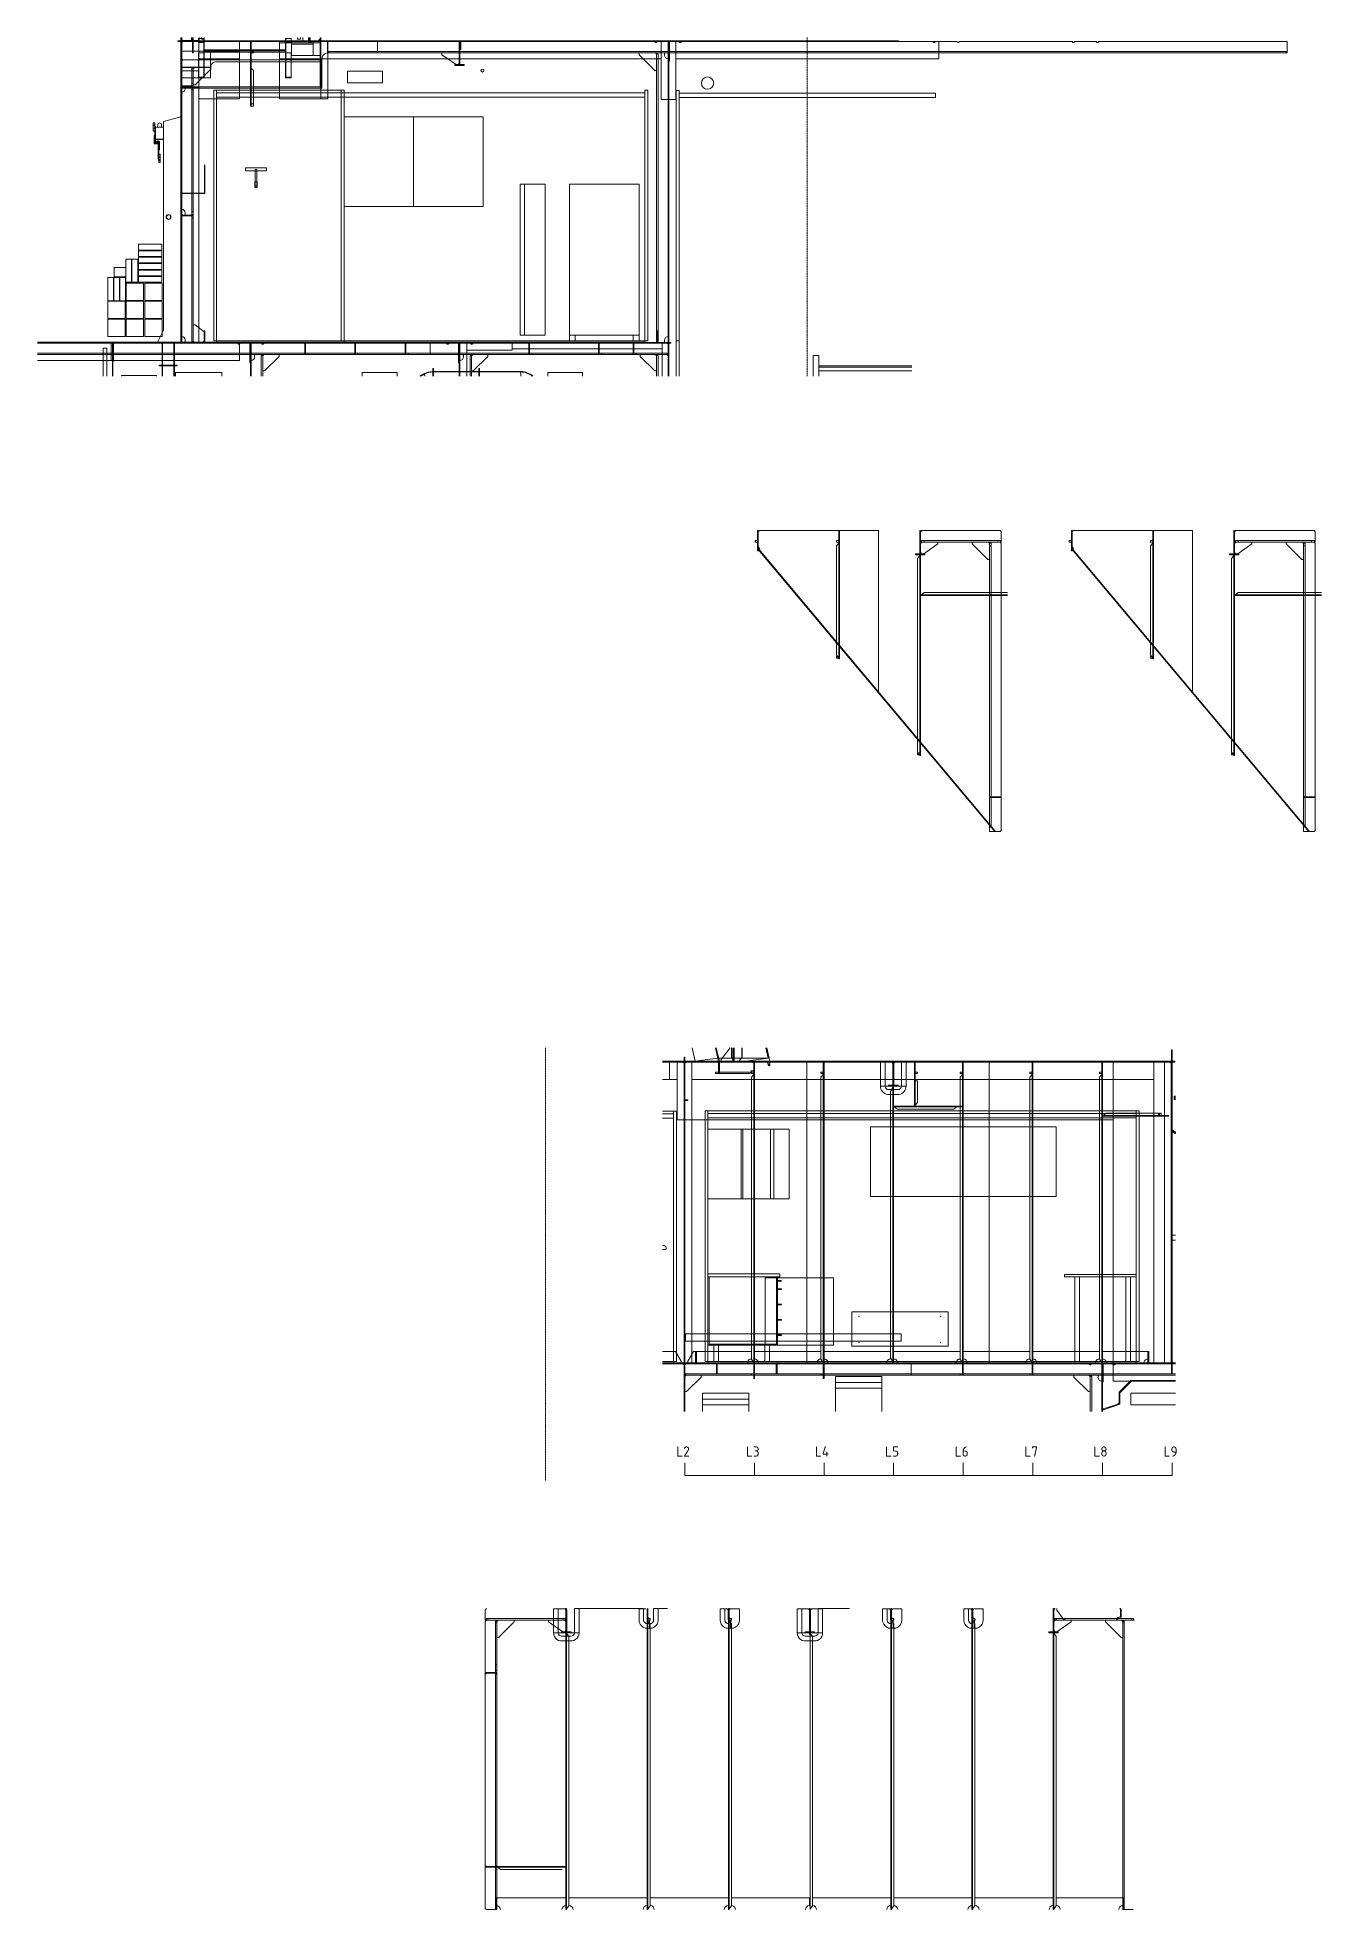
# Model space of a CAD drawing. Header units: millimetres. Extents: x -35117 to 70520, y -28859 to 27816.
# Drawn here: x -35117 to -24047, y -16874 to -739 of the extents above; entities that cross this region are included whole.
import ezdxf

# ---------------------------------------------------------------- set-up
doc = ezdxf.new("R2010")
doc.units = ezdxf.units.MM
doc.linetypes.add('Dashed_dotted', pattern=[19.428571, 13.714286, -2.857143, 0, -2.857143])
for name, color, linetype in [('-1', 7, 'Continuous'), ('-1102', 7, 'Continuous'), ('-1103', 7, 'Continuous'), ('-1109', 7, 'Continuous'), ('-1113', 7, 'Continuous'), ('-1114', 7, 'Continuous'), ('-1510', 7, 'Continuous'), ('-1512', 7, 'Continuous'), ('-1513', 7, 'Continuous'), ('-1602', 7, 'Continuous'), ('1', 7, 'Continuous'), ('5', 7, 'Continuous'), ('8', 7, 'Continuous')]:
    doc.layers.add(name, color=color, linetype=linetype)
doc.layers.add('Hull', color=1, linetype='Continuous', lineweight=40)
doc.styles.add('Style_GOST_type_B', font='GOST type B')

msp = doc.modelspace()

# ---------------------------------------------------------------- texts
at = {"layer": '-1', "color": 1, "lineweight": 0, "style": 'Style_GOST_type_B'}
for s, p in [('L2', (-29610.042, -12969.997)), ('L3', (-29010.042, -12969.997)), ('L4', (-28414.745, -12969.997)), ('L5', (-27810.042, -12969.997)), ('L6', (-27210.042, -12969.997)), ('L7', (-26610.042, -12969.997)), ('L8', (-26014.745, -12969.997)), ('L9', (-25410.042, -12969.997))]:
    msp.add_text(s, height=87.5, dxfattribs=at).set_placement(p)

# ---------------------------------------------------------------- linework, layer by layer
at = {"layer": '-1', "color": 1, "linetype": 'Dashed_dotted', "lineweight": 0}
for p, q in [((-28480.335, -738.981), (-28480.335, -3659.428)), ((-30736.394, -9448.006), (-30736.394, -13179.172))]:
    msp.add_line(p, q, dxfattribs=at)
at = {"layer": '-1', "color": 1, "lineweight": 0}
for p, q in [((-29536.391, -13134.06), (-29536.391, -13024.685)), ((-28936.391, -13134.06), (-28936.391, -13024.685)), ((-28336.391, -13134.06), (-28336.391, -13024.685)), ((-27736.391, -13134.06), (-27736.391, -13024.685)), ((-27136.391, -13134.06), (-27136.391, -13024.685)), ((-26536.391, -13134.06), (-26536.391, -13024.685)), ((-25936.391, -13134.06), (-25936.391, -13024.685)), ((-25336.391, -13134.06), (-25336.391, -13024.685)), ((-29536.391, -13134.06), (-25336.394, -13134.06))]:
    msp.add_line(p, q, dxfattribs=at)
at = {"layer": '-1102', "color": 3, "lineweight": 0}
for p, q in [((-33880.335, -766.966), (-33880.335, -738.981)), ((-33873.335, -766.966), (-33880.335, -766.966)), ((-33880.335, -772.966), (-33873.335, -772.966)), ((-33880.335, -1572.966), (-33880.335, -772.966)), ((-33880.335, -772.966), (-33873.335, -772.966)), ((-33880.335, -780.036), (-33880.335, -772.966)), ((-33880.335, -772.966), (-33873.335, -772.966)), ((-33880.335, -780.036), (-33880.335, -772.966)), ((-33880.335, -780.036), (-33873.335, -780.036)), ((-33880.335, -782.966), (-33880.335, -780.036)), ((-33880.335, -780.036), (-33873.335, -780.036)), ((-33880.335, -782.966), (-33880.335, -780.036)), ((-33873.335, -782.966), (-33880.335, -782.966)), ((-33873.335, -782.966), (-33880.335, -782.966)), ((-33873.335, -738.981), (-33873.335, -766.966)), ((-33873.335, -772.966), (-33873.335, -1572.966)), ((-33873.335, -772.966), (-33873.335, -780.036)), ((-33873.335, -772.966), (-33873.335, -780.036)), ((-33873.335, -780.036), (-33873.335, -782.966)), ((-33873.335, -780.036), (-33873.335, -782.966)), ((-32680.335, -766.966), (-32680.335, -738.981)), ((-31474.336, -772.966), (-31480.335, -772.966)), ((-31480.335, -772.966), (-31480.335, -972.966)), ((-31480.335, -772.966), (-31474.336, -772.966)), ((-31480.335, -857.966), (-31480.335, -772.966)), ((-31474.336, -972.966), (-31474.336, -772.966)), ((-31474.336, -772.966), (-31474.336, -857.966)), ((-29674.336, -772.966), (-29680.335, -772.966)), ((-29680.335, -772.966), (-29680.335, -3366.966)), ((-29680.335, -772.966), (-29674.336, -772.966)), ((-29680.335, -872.966), (-29680.335, -772.966)), ((-29674.336, -3366.966), (-29674.336, -772.966)), ((-29674.336, -772.966), (-29674.336, -872.966)), ((-33280.335, -872.966), (-33274.336, -872.966)), ((-33280.335, -882.966), (-33280.335, -872.966)), ((-33280.335, -882.966), (-33274.336, -882.966)), ((-33280.335, -922.052), (-33280.335, -882.966)), ((-33274.336, -922.052), (-33280.335, -922.052)), ((-33280.335, -925.443), (-33280.335, -922.052)), ((-33274.336, -925.443), (-33280.335, -925.443)), ((-33280.335, -934.462), (-33280.335, -925.443)), ((-33274.336, -934.462), (-33280.335, -934.462)), ((-33280.335, -946.056), (-33280.335, -934.462)), ((-33280.335, -946.056), (-33274.336, -946.056)), ((-33280.335, -956.292), (-33280.335, -946.056)), ((-33274.336, -956.292), (-33280.335, -956.292)), ((-33280.335, -1007.966), (-33280.335, -956.292)), ((-33274.336, -872.966), (-33274.336, -882.966)), ((-33274.336, -882.966), (-33274.336, -922.052)), ((-33274.336, -922.052), (-33274.336, -925.443)), ((-33274.336, -925.443), (-33274.336, -934.462)), ((-33274.336, -934.462), (-33274.336, -946.056)), ((-33274.336, -946.056), (-33274.336, -956.292)), ((-33274.336, -956.292), (-33274.336, -1007.966)), ((-32664.335, -1166.079), (-32664.335, -932.966)), ((-31480.335, -857.966), (-31474.336, -857.966)), ((-31480.335, -869.447), (-31480.335, -857.966)), ((-31480.335, -869.447), (-31474.336, -869.447)), ((-31480.335, -879.179), (-31480.335, -869.447)), ((-31480.335, -879.179), (-31474.336, -879.179)), ((-31480.335, -885.683), (-31480.335, -879.179)), ((-31480.335, -885.683), (-31474.336, -885.683)), ((-31480.335, -887.966), (-31480.335, -885.683)), ((-31474.336, -887.966), (-31480.335, -887.966)), ((-31474.336, -857.966), (-31474.336, -869.447)), ((-31474.336, -869.447), (-31474.336, -879.179)), ((-31474.336, -879.179), (-31474.336, -885.683)), ((-31474.336, -885.683), (-31474.336, -887.966)), ((-29680.335, -872.966), (-29674.336, -872.966)), ((-29680.335, -884.446), (-29680.335, -872.966)), ((-29680.335, -884.446), (-29674.336, -884.446)), ((-29680.335, -894.179), (-29680.335, -884.446)), ((-29680.335, -894.179), (-29674.336, -894.179)), ((-29680.335, -900.683), (-29680.335, -894.179)), ((-29680.335, -900.683), (-29674.336, -900.683)), ((-29680.335, -902.966), (-29680.335, -900.683)), ((-29674.336, -902.966), (-29680.335, -902.966)), ((-29674.336, -872.966), (-29674.336, -884.446)), ((-29674.336, -884.446), (-29674.336, -894.179)), ((-29674.336, -894.179), (-29674.336, -900.683)), ((-29674.336, -900.683), (-29674.336, -902.966)), ((-33274.336, -1007.966), (-33280.335, -1007.966)), ((-31480.335, -972.966), (-31474.336, -972.966)), ((-33873.335, -1166.079), (-32664.335, -1166.079)), ((-33873.335, -1572.966), (-33880.335, -1572.966)), ((-33580.335, -3372.966), (-35116.651, -3372.966)), ((-34465.336, -3372.966), (-34470.335, -3372.966)), ((-34470.335, -3372.966), (-34465.336, -3372.966)), ((-34470.335, -3457.966), (-34470.335, -3372.966)), ((-34470.335, -3372.966), (-34470.335, -3659.428)), ((-34465.336, -3372.966), (-34465.336, -3457.966)), ((-34465.336, -3659.428), (-34465.336, -3372.966)), ((-33274.336, -3372.966), (-33280.335, -3372.966)), ((-33280.335, -3372.966), (-33274.336, -3372.966)), ((-33280.335, -3472.966), (-33280.335, -3372.966)), ((-33280.335, -3372.966), (-33280.335, -3659.428)), ((-33274.336, -3372.966), (-33274.336, -3472.966)), ((-33274.336, -3659.428), (-33274.336, -3372.966)), ((-31474.336, -3372.966), (-31480.335, -3372.966)), ((-31480.335, -3372.966), (-31474.336, -3372.966)), ((-31480.335, -3472.966), (-31480.335, -3372.966)), ((-31480.335, -3372.966), (-31480.335, -3659.428)), ((-31474.336, -3372.966), (-31474.336, -3472.966)), ((-31474.336, -3659.428), (-31474.336, -3372.966)), ((-29680.335, -3366.966), (-29674.336, -3366.966)), ((-29680.335, -3372.966), (-29680.335, -3659.428)), ((-34470.335, -3457.966), (-34465.336, -3457.966)), ((-34470.335, -3469.447), (-34470.335, -3457.966)), ((-34470.335, -3469.447), (-34465.336, -3469.447)), ((-34470.335, -3479.179), (-34470.335, -3469.447)), ((-34470.335, -3479.179), (-34465.336, -3479.179)), ((-34470.335, -3485.683), (-34470.335, -3479.179)), ((-34470.335, -3485.683), (-34465.336, -3485.683)), ((-34470.335, -3487.966), (-34470.335, -3485.683)), ((-34465.336, -3487.966), (-34470.335, -3487.966)), ((-34465.336, -3457.966), (-34465.336, -3469.447)), ((-34465.336, -3469.447), (-34465.336, -3479.179)), ((-34465.336, -3479.179), (-34465.336, -3485.683)), ((-34465.336, -3485.683), (-34465.336, -3487.966)), ((-33280.335, -3472.966), (-33274.336, -3472.966)), ((-33280.335, -3484.446), (-33280.335, -3472.966)), ((-33280.335, -3484.446), (-33274.336, -3484.446)), ((-33280.335, -3494.179), (-33280.335, -3484.446)), ((-33280.335, -3494.179), (-33274.336, -3494.179)), ((-33280.335, -3500.683), (-33280.335, -3494.179)), ((-33280.335, -3500.683), (-33274.336, -3500.683)), ((-33280.335, -3502.966), (-33280.335, -3500.683)), ((-33274.336, -3502.966), (-33280.335, -3502.966)), ((-33274.336, -3472.966), (-33274.336, -3484.446)), ((-33274.336, -3484.446), (-33274.336, -3494.179)), ((-33274.336, -3494.179), (-33274.336, -3500.683)), ((-33274.336, -3500.683), (-33274.336, -3502.966)), ((-31480.335, -3472.966), (-31474.336, -3472.966)), ((-31480.335, -3484.446), (-31480.335, -3472.966)), ((-31480.335, -3484.446), (-31474.336, -3484.446)), ((-31480.335, -3494.179), (-31480.335, -3484.446)), ((-31480.335, -3494.179), (-31474.336, -3494.179)), ((-31480.335, -3500.683), (-31480.335, -3494.179)), ((-31480.335, -3500.683), (-31474.336, -3500.683)), ((-31480.335, -3502.966), (-31480.335, -3500.683)), ((-31474.336, -3502.966), (-31480.335, -3502.966)), ((-31474.336, -3472.966), (-31474.336, -3484.446)), ((-31474.336, -3484.446), (-31474.336, -3494.179)), ((-31474.336, -3494.179), (-31474.336, -3500.683)), ((-31474.336, -3500.683), (-31474.336, -3502.966)), ((-29245.931, -9564.401), (-29272.628, -9448.006)), ((-29245.931, -9564.401), (-29272.628, -9448.006)), ((-29264.635, -9448.006), (-29238.173, -9563.367)), ((-28803.441, -9563.367), (-28829.903, -9448.006)), ((-28451.394, -9569.368), (-29728.157, -9569.368)), ((-29542.394, -9569.368), (-29536.394, -9569.368)), ((-29542.394, -12163.367), (-29542.394, -9569.368)), ((-29536.394, -9569.368), (-29542.394, -9569.368)), ((-29542.394, -9569.368), (-29542.394, -9576.438)), ((-29536.394, -9576.438), (-29542.394, -9576.438)), ((-29542.394, -9576.438), (-29542.394, -9579.368)), ((-29542.394, -9579.368), (-29536.394, -9579.368)), ((-29536.394, -9569.368), (-29536.394, -12163.367)), ((-29536.394, -9576.438), (-29536.394, -9569.368)), ((-29536.394, -9579.368), (-29536.394, -9576.438)), ((-29238.173, -9563.367), (-29245.931, -9564.401)), ((-29238.173, -9563.367), (-28803.441, -9563.367)), ((-27742.394, -9569.368), (-27736.394, -9569.368)), ((-27742.394, -9769.368), (-27742.394, -9569.368)), ((-27736.394, -9569.368), (-27742.394, -9569.368)), ((-27742.394, -9569.368), (-27742.394, -9576.438)), ((-27736.394, -9576.438), (-27742.394, -9576.438)), ((-27742.394, -9576.438), (-27742.394, -9579.368)), ((-27742.394, -9579.368), (-27736.394, -9579.368)), ((-27736.394, -9569.368), (-27736.394, -9769.368)), ((-27736.394, -9576.438), (-27736.394, -9569.368)), ((-27736.394, -9579.368), (-27736.394, -9576.438)), ((-25336.394, -9569.368), (-25343.395, -9569.368)), ((-25343.395, -9569.368), (-25343.395, -10369.368)), ((-25336.394, -9569.368), (-25343.395, -9569.368)), ((-25343.395, -9569.368), (-25343.395, -9576.438)), ((-25336.394, -9576.438), (-25343.395, -9576.438)), ((-25343.395, -9576.438), (-25343.395, -9579.368)), ((-25343.395, -9579.368), (-25336.394, -9579.368)), ((-25336.394, -10369.368), (-25336.394, -9569.368)), ((-25336.394, -9576.438), (-25336.394, -9569.368)), ((-25336.394, -9579.368), (-25336.394, -9576.438)), ((-27736.394, -9759.368), (-27742.394, -9759.368)), ((-27742.394, -9759.368), (-27742.394, -9762.298)), ((-27742.394, -9762.298), (-27736.394, -9762.298)), ((-27742.394, -9762.298), (-27742.394, -9769.368)), ((-27736.394, -9769.368), (-27742.394, -9769.368)), ((-27742.394, -9769.368), (-27736.394, -9769.368)), ((-27736.394, -9762.298), (-27736.394, -9759.368)), ((-27736.394, -9769.368), (-27736.394, -9762.298)), ((-29536.394, -9894.368), (-29536.394, -9900.368)), ((-29521.395, -9894.368), (-29536.394, -9894.368)), ((-29536.394, -9900.368), (-29521.395, -9900.368)), ((-29521.395, -9900.368), (-29521.395, -9894.368)), ((-29509.53, -9894.368), (-29521.395, -9894.368)), ((-29521.395, -9900.368), (-29509.53, -9900.368)), ((-29509.53, -9900.368), (-29509.53, -9894.368)), ((-25333.309, -10157.223), (-25305.962, -10173.631)), ((-25305.962, -10173.631), (-25333.309, -10157.223)), ((-25343.395, -10369.368), (-25336.394, -10369.368)), ((-25336.394, -10369.368), (-25343.395, -10369.368)), ((-25343.395, -10369.368), (-25343.395, -12162.368)), ((-25336.394, -12162.368), (-25336.394, -10369.368)), ((-29536.394, -12153.368), (-29542.394, -12153.368)), ((-29542.394, -12153.368), (-29542.394, -12156.297)), ((-29542.394, -12156.297), (-29536.394, -12156.297)), ((-29542.394, -12156.297), (-29542.394, -12163.367)), ((-29536.394, -12163.367), (-29542.394, -12163.367)), ((-29542.394, -12163.367), (-29536.394, -12163.367)), ((-29542.394, -12169.368), (-29536.394, -12169.368)), ((-29536.394, -12169.368), (-29542.394, -12169.368)), ((-29542.394, -12169.368), (-29542.394, -12176.438)), ((-29542.394, -12580.78), (-29542.394, -12169.368)), ((-29536.394, -12176.438), (-29542.394, -12176.438)), ((-29542.394, -12176.438), (-29542.394, -12179.368)), ((-29542.394, -12179.368), (-29536.394, -12179.368)), ((-29536.394, -12156.297), (-29536.394, -12153.368)), ((-29536.394, -12163.367), (-29536.394, -12156.297)), ((-29536.394, -12176.438), (-29536.394, -12169.368)), ((-29536.394, -12169.368), (-29536.394, -12580.78)), ((-29536.394, -12179.368), (-29536.394, -12176.438)), ((-25942.394, -12169.368), (-25936.394, -12169.368)), ((-25942.394, -12580.78), (-25942.394, -12169.368)), ((-25936.394, -12169.368), (-25936.394, -12580.78)), ((-25636.394, -12169.368), (-25305.962, -12169.368)), ((-25336.394, -12152.367), (-25343.395, -12152.367)), ((-25343.395, -12152.367), (-25343.395, -12155.297)), ((-25343.395, -12155.297), (-25336.394, -12155.297)), ((-25343.395, -12155.297), (-25343.395, -12162.368)), ((-25343.395, -12162.368), (-25336.394, -12162.368)), ((-25343.395, -12162.368), (-25336.394, -12162.368)), ((-25336.394, -12155.297), (-25336.394, -12152.367)), ((-25336.394, -12162.368), (-25336.394, -12155.297)), ((-25326.394, -12162.368), (-25305.962, -12162.368)), ((-25326.394, -12162.368), (-25305.962, -12162.368)), ((-25936.394, -12277.292), (-25942.394, -12277.292)), ((-25942.394, -12277.292), (-25942.394, -12282.085)), ((-25936.394, -12282.085), (-25942.394, -12282.085)), ((-25942.394, -12282.085), (-25942.394, -12284.367)), ((-25942.394, -12284.367), (-25936.394, -12284.367)), ((-25936.394, -12282.085), (-25936.394, -12277.292)), ((-25936.394, -12284.367), (-25936.394, -12282.085))]:
    msp.add_line(p, q, dxfattribs=at)
for points in [[(-32572.135, -767.066), (-33905.335, -767.066), (-33905.335, -766.966), (-32572.135, -766.966), (-32572.135, -767.066)], [(-33905.335, -772.966), (-32335.334, -772.966), (-32335.334, -766.966), (-33905.335, -766.966), (-33905.335, -772.966)], [(-32673.335, -738.981), (-32673.335, -766.966), (-32680.335, -766.966)], [(-32680.335, -772.966), (-32680.335, -1166.081), (-32674.336, -1166.081), (-32674.336, -772.966), (-32680.335, -772.966)], [(-32335.334, -772.966), (-30765.336, -772.966), (-30765.336, -766.966), (-32335.334, -766.966), (-32335.334, -772.966)], [(-30765.336, -772.966), (-29265.336, -772.966), (-29265.336, -766.966), (-30765.336, -766.966), (-30765.336, -772.966)], [(-29265.336, -772.966), (-27695.335, -772.966), (-27695.335, -766.966), (-29265.336, -766.966), (-29265.336, -772.966)], [(-32664.335, -932.966), (-33863.334, -932.966), (-33873.335, -940.626), (-33873.335, -1166.079)], [(-32664.335, -1166.079), (-32664.335, -1175.413), (-33873.335, -1175.413), (-33873.335, -1166.079)], [(-33880.335, -3365.966), (-33880.335, -1572.966), (-33873.335, -1572.966), (-33873.335, -3365.966), (-33880.335, -3365.966)], [(-35116.651, -3365.966), (-33580.335, -3365.966), (-33580.335, -3372.966)], [(-32180.335, -3372.966), (-33580.335, -3372.966), (-33580.335, -3366.966), (-32180.335, -3366.966), (-32180.335, -3372.966)], [(-30980.335, -3372.966), (-32180.335, -3372.966), (-32180.335, -3366.966), (-30980.335, -3366.966), (-30980.335, -3372.966)], [(-30180.335, -3372.966), (-30980.335, -3372.966), (-30980.335, -3366.966), (-30180.335, -3366.966), (-30180.335, -3372.966)], [(-29655.335, -3372.966), (-30180.335, -3372.966), (-30180.335, -3366.966), (-29655.335, -3366.966), (-29655.335, -3372.966)], [(-29674.336, -3659.428), (-29674.336, -3372.966), (-29680.335, -3372.966)], [(-29728.157, -9563.367), (-28451.394, -9563.367), (-28451.394, -9569.368)], [(-29728.157, -12163.367), (-29542.394, -12163.367), (-29542.394, -9579.368), (-29552.395, -9569.368), (-29728.157, -9569.368)], [(-29536.394, -9579.368), (-29536.394, -12163.367), (-28483.394, -12163.367), (-28483.394, -9569.368), (-29526.394, -9569.368), (-29536.394, -9579.368)], [(-29245.931, -9564.401), (-28811.196, -9564.401), (-28803.441, -9563.367)], [(-26881.395, -9569.368), (-28451.394, -9569.368), (-28451.394, -9563.367), (-26881.395, -9563.367), (-26881.395, -9569.368)], [(-26913.393, -12163.367), (-25636.394, -12163.367), (-25636.394, -12162.368), (-25343.395, -12162.368), (-25343.395, -9579.368), (-25353.396, -9569.368), (-26913.393, -9569.368), (-26913.393, -12163.367)], [(-25311.394, -9569.368), (-26881.395, -9569.368), (-26881.395, -9563.367), (-25311.394, -9563.367), (-25311.394, -9569.368)], [(-25333.309, -10157.223), (-25336.394, -10162.368), (-25305.962, -10180.627)], [(-25305.962, -10180.627), (-25327.819, -10167.512), (-25336.394, -10172.368), (-25336.394, -12152.367), (-25326.394, -12162.368)], [(-25305.962, -10180.627), (-25327.819, -10167.512), (-25336.394, -10172.368), (-25336.394, -12152.367), (-25326.394, -12162.368)], [(-29728.157, -12169.368), (-29036.394, -12169.368), (-29036.394, -12163.367), (-29728.157, -12163.367)], [(-29542.394, -12580.78), (-29542.394, -12179.368), (-29552.395, -12169.368), (-29728.157, -12169.368)], [(-29036.394, -12169.368), (-28236.394, -12169.368), (-28236.394, -12163.367), (-29036.394, -12163.367), (-29036.394, -12169.368)], [(-28236.394, -12169.368), (-27036.394, -12169.368), (-27036.394, -12163.367), (-28236.394, -12163.367), (-28236.394, -12169.368)], [(-27036.394, -12169.368), (-25636.394, -12169.368), (-25636.394, -12163.367), (-27036.394, -12163.367), (-27036.394, -12169.368)], [(-25305.962, -12169.368), (-25926.394, -12169.368), (-25936.394, -12179.368), (-25936.394, -12553.043), (-25926.906, -12559.882), (-25802.425, -12518.388), (-25792.394, -12507.548), (-25792.394, -12419.368), (-25793.087, -12416.596), (-25790.636, -12415.125), (-25690.636, -12315.125), (-25689.165, -12312.676), (-25686.394, -12313.367), (-25305.962, -12313.367)], [(-25305.962, -12162.368), (-25636.394, -12162.368), (-25636.394, -12169.368)]]:
    msp.add_lwpolyline(points, dxfattribs=at)
for points in [[(-33873.335, -997.966), (-33873.335, -782.966), (-33863.334, -772.966), (-32615.336, -772.966), (-32615.336, -872.979, 0.1957964), (-32649.913, -888.038, 0.195805728), (-32664.134, -922.966), (-32664.134, -947.966), (-33573.335, -947.966, 0.198914409), (-33608.689, -962.611, 0.198914409), (-33623.335, -997.966), (-33873.335, -997.966)], [(-28483.394, -12163.367), (-26913.393, -12163.367), (-26913.393, -9569.368), (-27669.393, -9569.368), (-27669.393, -9777.367, -0.19890222), (-27678.182, -9798.581, -0.198915914), (-27699.395, -9807.368), (-27779.393, -9807.368, -0.198915914), (-27800.606, -9798.581, -0.19890222), (-27809.395, -9777.367), (-27809.395, -9569.368), (-28483.394, -9569.368), (-28483.394, -12163.367)]]:
    msp.add_lwpolyline(points, format="xyb", dxfattribs=at)
at = {"layer": '-1103', "color": 7, "lineweight": 0}
for p, q in [((-31474.336, -773.967), (-31468.336, -773.967)), ((-31474.336, -826.966), (-31474.336, -773.967)), ((-31474.336, -773.967), (-31468.336, -773.967)), ((-31474.336, -782.966), (-31474.336, -773.967)), ((-31468.336, -782.966), (-31474.336, -782.966)), ((-31474.336, -841.966), (-31474.336, -782.966)), ((-31468.336, -773.967), (-31468.336, -826.966)), ((-31468.336, -773.967), (-31468.336, -782.966)), ((-31468.336, -782.966), (-31468.336, -841.966)), ((-29674.336, -773.967), (-29668.336, -773.967)), ((-29674.336, -872.966), (-29674.336, -773.967)), ((-29674.336, -773.967), (-29668.336, -773.967)), ((-29674.336, -782.966), (-29674.336, -773.967)), ((-29668.336, -782.966), (-29674.336, -782.966)), ((-29674.336, -850.646), (-29674.336, -782.966)), ((-29668.336, -773.967), (-29668.336, -872.966)), ((-29668.336, -773.967), (-29668.336, -782.966)), ((-29668.336, -782.966), (-29668.336, -850.646)), ((-31468.336, -826.966), (-31474.336, -826.966)), ((-31474.336, -841.966), (-31474.336, -826.966)), ((-31468.336, -841.966), (-31474.336, -841.966)), ((-31468.336, -841.966), (-31474.336, -841.966)), ((-31468.336, -826.966), (-31468.336, -841.966)), ((-29668.336, -850.646), (-29674.336, -850.646)), ((-29674.336, -854.11), (-29674.336, -850.646)), ((-29668.336, -854.11), (-29674.336, -854.11)), ((-29674.336, -862.771), (-29674.336, -854.11)), ((-29668.336, -862.771), (-29674.336, -862.771)), ((-29674.336, -865.669), (-29674.336, -862.771)), ((-29674.336, -865.669), (-29668.336, -865.669)), ((-29674.336, -869.519), (-29674.336, -865.669)), ((-29674.336, -869.519), (-29668.336, -869.519)), ((-29674.336, -872.726), (-29674.336, -869.519)), ((-29674.336, -872.726), (-29668.336, -872.726)), ((-29674.336, -873.967), (-29674.336, -872.726)), ((-29668.336, -872.966), (-29674.336, -872.966)), ((-29674.336, -891.084), (-29674.336, -872.966)), ((-29674.336, -873.967), (-29668.336, -873.967)), ((-29674.336, -942.966), (-29674.336, -873.967)), ((-29668.336, -891.084), (-29674.336, -891.084)), ((-29674.336, -907.966), (-29674.336, -891.084)), ((-29668.336, -907.966), (-29674.336, -907.966)), ((-29674.336, -922.464), (-29674.336, -907.966)), ((-29668.336, -922.464), (-29674.336, -922.464)), ((-29674.336, -933.587), (-29674.336, -922.464)), ((-29668.336, -933.587), (-29674.336, -933.587)), ((-29674.336, -940.582), (-29674.336, -933.587)), ((-29668.336, -940.582), (-29674.336, -940.582)), ((-29674.336, -942.966), (-29674.336, -940.582)), ((-29668.336, -942.966), (-29674.336, -942.966)), ((-29668.336, -942.966), (-29674.336, -942.966)), ((-29668.336, -850.646), (-29668.336, -854.11)), ((-29668.336, -854.11), (-29668.336, -862.771)), ((-29668.336, -862.771), (-29668.336, -865.669)), ((-29668.336, -865.669), (-29668.336, -869.519)), ((-29668.336, -869.519), (-29668.336, -872.726)), ((-29668.336, -872.726), (-29668.336, -873.967)), ((-29668.336, -872.966), (-29668.336, -891.084)), ((-29668.336, -873.967), (-29668.336, -942.966)), ((-29668.336, -891.084), (-29668.336, -907.966)), ((-29668.336, -907.966), (-29668.336, -922.464)), ((-29668.336, -922.464), (-29668.336, -933.587)), ((-29668.336, -933.587), (-29668.336, -940.582)), ((-29668.336, -940.582), (-29668.336, -942.966)), ((-34465.336, -3373.966), (-34460.334, -3373.966)), ((-34465.336, -3457.966), (-34465.336, -3373.966)), ((-34465.336, -3373.966), (-34460.334, -3373.966)), ((-34465.336, -3382.966), (-34465.336, -3373.966)), ((-34460.334, -3382.966), (-34465.336, -3382.966)), ((-34465.336, -3450.646), (-34465.336, -3382.966)), ((-34460.334, -3373.966), (-34460.334, -3457.966)), ((-34460.334, -3373.966), (-34460.334, -3382.966)), ((-34460.334, -3382.966), (-34460.334, -3450.646)), ((-33286.335, -3373.966), (-33280.335, -3373.966)), ((-33286.335, -3472.966), (-33286.335, -3373.966)), ((-33286.335, -3373.966), (-33280.335, -3373.966)), ((-33286.335, -3382.966), (-33286.335, -3373.966)), ((-33280.335, -3382.966), (-33286.335, -3382.966)), ((-33286.335, -3450.646), (-33286.335, -3382.966)), ((-33280.335, -3373.966), (-33280.335, -3472.966)), ((-33280.335, -3373.966), (-33280.335, -3382.966)), ((-33280.335, -3382.966), (-33280.335, -3450.646)), ((-31486.335, -3373.966), (-31480.335, -3373.966)), ((-31486.335, -3472.966), (-31486.335, -3373.966)), ((-31486.335, -3373.966), (-31480.335, -3373.966)), ((-31486.335, -3382.966), (-31486.335, -3373.966)), ((-31480.335, -3382.966), (-31486.335, -3382.966)), ((-31486.335, -3450.646), (-31486.335, -3382.966)), ((-31480.335, -3373.966), (-31480.335, -3472.966)), ((-31480.335, -3373.966), (-31480.335, -3382.966)), ((-31480.335, -3382.966), (-31480.335, -3450.646)), ((-34460.334, -3450.646), (-34465.336, -3450.646)), ((-34465.336, -3454.11), (-34465.336, -3450.646)), ((-34460.334, -3454.11), (-34465.336, -3454.11)), ((-34465.336, -3462.77), (-34465.336, -3454.11)), ((-34460.334, -3457.966), (-34465.336, -3457.966)), ((-34465.336, -3476.083), (-34465.336, -3457.966)), ((-34460.334, -3462.77), (-34465.336, -3462.77)), ((-34465.336, -3465.67), (-34465.336, -3462.77)), ((-34465.336, -3465.67), (-34460.334, -3465.67)), ((-34465.336, -3469.519), (-34465.336, -3465.67)), ((-34465.336, -3469.519), (-34460.334, -3469.519)), ((-34465.336, -3472.726), (-34465.336, -3469.519)), ((-34465.336, -3472.726), (-34460.334, -3472.726)), ((-34465.336, -3473.966), (-34465.336, -3472.726)), ((-34465.336, -3473.966), (-34460.334, -3473.966)), ((-34465.336, -3527.966), (-34465.336, -3473.966)), ((-34460.334, -3476.083), (-34465.336, -3476.083)), ((-34465.336, -3492.966), (-34465.336, -3476.083)), ((-34460.334, -3492.966), (-34465.336, -3492.966)), ((-34465.336, -3507.464), (-34465.336, -3492.966)), ((-34460.334, -3507.464), (-34465.336, -3507.464)), ((-34465.336, -3518.587), (-34465.336, -3507.464)), ((-34460.334, -3518.587), (-34465.336, -3518.587)), ((-34465.336, -3525.582), (-34465.336, -3518.587)), ((-34460.334, -3525.582), (-34465.336, -3525.582)), ((-34465.336, -3527.966), (-34465.336, -3525.582)), ((-34460.334, -3527.966), (-34465.336, -3527.966)), ((-34460.334, -3527.966), (-34465.336, -3527.966)), ((-34460.334, -3450.646), (-34460.334, -3454.11)), ((-34460.334, -3454.11), (-34460.334, -3462.77)), ((-34460.334, -3457.966), (-34460.334, -3476.083)), ((-34460.334, -3462.77), (-34460.334, -3465.67)), ((-34460.334, -3465.67), (-34460.334, -3469.519)), ((-34460.334, -3469.519), (-34460.334, -3472.726)), ((-34460.334, -3472.726), (-34460.334, -3473.966)), ((-34460.334, -3473.966), (-34460.334, -3527.966)), ((-34460.334, -3476.083), (-34460.334, -3492.966)), ((-34460.334, -3492.966), (-34460.334, -3507.464)), ((-34460.334, -3507.464), (-34460.334, -3518.587)), ((-34460.334, -3518.587), (-34460.334, -3525.582)), ((-34460.334, -3525.582), (-34460.334, -3527.966)), ((-33280.335, -3450.646), (-33286.335, -3450.646)), ((-33286.335, -3454.11), (-33286.335, -3450.646)), ((-33280.335, -3454.11), (-33286.335, -3454.11)), ((-33286.335, -3462.77), (-33286.335, -3454.11)), ((-33280.335, -3462.77), (-33286.335, -3462.77)), ((-33286.335, -3465.67), (-33286.335, -3462.77)), ((-33286.335, -3465.67), (-33280.335, -3465.67)), ((-33286.335, -3469.519), (-33286.335, -3465.67)), ((-33286.335, -3469.519), (-33280.335, -3469.519)), ((-33286.335, -3472.726), (-33286.335, -3469.519)), ((-33286.335, -3472.726), (-33280.335, -3472.726)), ((-33286.335, -3473.966), (-33286.335, -3472.726)), ((-33280.335, -3472.966), (-33286.335, -3472.966)), ((-33286.335, -3491.083), (-33286.335, -3472.966)), ((-33286.335, -3473.966), (-33280.335, -3473.966)), ((-33286.335, -3542.966), (-33286.335, -3473.966)), ((-33280.335, -3491.083), (-33286.335, -3491.083)), ((-33286.335, -3507.966), (-33286.335, -3491.083)), ((-33280.335, -3507.966), (-33286.335, -3507.966)), ((-33286.335, -3522.464), (-33286.335, -3507.966)), ((-33280.335, -3522.464), (-33286.335, -3522.464)), ((-33286.335, -3533.587), (-33286.335, -3522.464)), ((-33280.335, -3533.587), (-33286.335, -3533.587)), ((-33286.335, -3540.581), (-33286.335, -3533.587)), ((-33280.335, -3540.581), (-33286.335, -3540.581)), ((-33286.335, -3542.966), (-33286.335, -3540.581)), ((-33280.335, -3542.966), (-33286.335, -3542.966)), ((-33280.335, -3542.966), (-33286.335, -3542.966)), ((-33280.335, -3450.646), (-33280.335, -3454.11)), ((-33280.335, -3454.11), (-33280.335, -3462.77)), ((-33280.335, -3462.77), (-33280.335, -3465.67)), ((-33280.335, -3465.67), (-33280.335, -3469.519)), ((-33280.335, -3469.519), (-33280.335, -3472.726)), ((-33280.335, -3472.726), (-33280.335, -3473.966)), ((-33280.335, -3472.966), (-33280.335, -3491.083)), ((-33280.335, -3473.966), (-33280.335, -3542.966)), ((-33280.335, -3491.083), (-33280.335, -3507.966)), ((-33280.335, -3507.966), (-33280.335, -3522.464)), ((-33280.335, -3522.464), (-33280.335, -3533.587)), ((-33280.335, -3533.587), (-33280.335, -3540.581)), ((-33280.335, -3540.581), (-33280.335, -3542.966)), ((-31480.335, -3450.646), (-31486.335, -3450.646)), ((-31486.335, -3454.11), (-31486.335, -3450.646)), ((-31480.335, -3454.11), (-31486.335, -3454.11)), ((-31486.335, -3462.77), (-31486.335, -3454.11)), ((-31480.335, -3462.77), (-31486.335, -3462.77)), ((-31486.335, -3465.67), (-31486.335, -3462.77)), ((-31486.335, -3465.67), (-31480.335, -3465.67)), ((-31486.335, -3469.519), (-31486.335, -3465.67)), ((-31486.335, -3469.519), (-31480.335, -3469.519)), ((-31486.335, -3472.726), (-31486.335, -3469.519)), ((-31486.335, -3472.726), (-31480.335, -3472.726)), ((-31486.335, -3473.966), (-31486.335, -3472.726)), ((-31480.335, -3472.966), (-31486.335, -3472.966)), ((-31486.335, -3491.083), (-31486.335, -3472.966)), ((-31486.335, -3473.966), (-31480.335, -3473.966)), ((-31486.335, -3542.966), (-31486.335, -3473.966)), ((-31480.335, -3491.083), (-31486.335, -3491.083)), ((-31486.335, -3507.966), (-31486.335, -3491.083)), ((-31480.335, -3507.966), (-31486.335, -3507.966)), ((-31486.335, -3522.464), (-31486.335, -3507.966)), ((-31480.335, -3522.464), (-31486.335, -3522.464)), ((-31486.335, -3533.587), (-31486.335, -3522.464)), ((-31480.335, -3533.587), (-31486.335, -3533.587)), ((-31486.335, -3540.581), (-31486.335, -3533.587)), ((-31480.335, -3540.581), (-31486.335, -3540.581)), ((-31486.335, -3542.966), (-31486.335, -3540.581)), ((-31480.335, -3542.966), (-31486.335, -3542.966)), ((-31480.335, -3542.966), (-31486.335, -3542.966)), ((-31480.335, -3450.646), (-31480.335, -3454.11)), ((-31480.335, -3454.11), (-31480.335, -3462.77)), ((-31480.335, -3462.77), (-31480.335, -3465.67)), ((-31480.335, -3465.67), (-31480.335, -3469.519)), ((-31480.335, -3469.519), (-31480.335, -3472.726)), ((-31480.335, -3472.726), (-31480.335, -3473.966)), ((-31480.335, -3472.966), (-31480.335, -3491.083)), ((-31480.335, -3473.966), (-31480.335, -3542.966)), ((-31480.335, -3491.083), (-31480.335, -3507.966)), ((-31480.335, -3507.966), (-31480.335, -3522.464)), ((-31480.335, -3522.464), (-31480.335, -3533.587)), ((-31480.335, -3533.587), (-31480.335, -3540.581)), ((-31480.335, -3540.581), (-31480.335, -3542.966)), ((-25930.394, -12170.367), (-25936.394, -12170.367)), ((-25936.394, -12170.367), (-25936.394, -12254.368)), ((-25930.394, -12170.367), (-25936.394, -12170.367)), ((-25936.394, -12170.367), (-25936.394, -12179.368)), ((-25936.394, -12179.368), (-25930.394, -12179.368)), ((-25936.394, -12179.368), (-25936.394, -12247.047)), ((-25936.394, -12247.047), (-25930.394, -12247.047)), ((-25936.394, -12247.047), (-25936.394, -12250.512)), ((-25936.394, -12250.512), (-25930.394, -12250.512)), ((-25936.394, -12250.512), (-25936.394, -12259.172)), ((-25936.394, -12254.368), (-25930.394, -12254.368)), ((-25936.394, -12254.368), (-25936.394, -12272.485)), ((-25936.394, -12259.172), (-25930.394, -12259.172)), ((-25936.394, -12259.172), (-25936.394, -12262.071)), ((-25930.394, -12262.071), (-25936.394, -12262.071)), ((-25936.394, -12262.071), (-25936.394, -12265.92)), ((-25930.394, -12254.368), (-25930.394, -12170.367)), ((-25930.394, -12179.368), (-25930.394, -12170.367)), ((-25930.394, -12247.047), (-25930.394, -12179.368)), ((-25930.394, -12250.512), (-25930.394, -12247.047)), ((-25930.394, -12259.172), (-25930.394, -12250.512)), ((-25930.394, -12272.485), (-25930.394, -12254.368)), ((-25930.394, -12262.071), (-25930.394, -12259.172)), ((-25930.394, -12265.92), (-25930.394, -12262.071)), ((-25930.394, -12265.92), (-25936.394, -12265.92)), ((-25936.394, -12265.92), (-25936.394, -12269.128)), ((-25930.394, -12269.128), (-25936.394, -12269.128)), ((-25936.394, -12269.128), (-25936.394, -12270.367)), ((-25930.394, -12270.367), (-25936.394, -12270.367)), ((-25936.394, -12270.367), (-25936.394, -12324.367)), ((-25936.394, -12272.485), (-25930.394, -12272.485)), ((-25936.394, -12272.485), (-25936.394, -12289.368)), ((-25936.394, -12289.368), (-25930.394, -12289.368)), ((-25936.394, -12289.368), (-25936.394, -12303.866)), ((-25936.394, -12303.866), (-25930.394, -12303.866)), ((-25936.394, -12303.866), (-25936.394, -12314.989)), ((-25936.394, -12314.989), (-25930.394, -12314.989)), ((-25936.394, -12314.989), (-25936.394, -12321.983)), ((-25936.394, -12321.983), (-25930.394, -12321.983)), ((-25936.394, -12321.983), (-25936.394, -12324.367)), ((-25936.394, -12324.367), (-25930.394, -12324.367)), ((-25936.394, -12324.367), (-25930.394, -12324.367)), ((-25930.394, -12269.128), (-25930.394, -12265.92)), ((-25930.394, -12270.367), (-25930.394, -12269.128)), ((-25930.394, -12324.367), (-25930.394, -12270.367)), ((-25930.394, -12289.368), (-25930.394, -12272.485)), ((-25930.394, -12303.866), (-25930.394, -12289.368)), ((-25930.394, -12314.989), (-25930.394, -12303.866)), ((-25930.394, -12321.983), (-25930.394, -12314.989)), ((-25930.394, -12324.367), (-25930.394, -12321.983))]:
    msp.add_line(p, q, dxfattribs=at)
for points in [[(-27743.395, -9580.368), (-27753.396, -9570.367), (-27849.395, -9570.367), (-27849.395, -9777.367), (-27780.394, -9777.367), (-27780.394, -9768.368), (-27743.395, -9768.368), (-27743.395, -9580.368)], [(-27735.393, -9580.368), (-27735.393, -9768.368), (-27698.394, -9768.368), (-27698.394, -9777.367), (-27629.393, -9777.367), (-27629.393, -9570.367), (-27725.396, -9570.367), (-27735.393, -9580.368)]]:
    msp.add_lwpolyline(points, dxfattribs=at)
msp.add_lwpolyline([(-27849.395, -9778.368, 0.181675255), (-27832.546, -9824.641, 0.181679323), (-27789.394, -9848.368), (-27689.394, -9848.368, 0.181679323), (-27646.242, -9824.641, 0.181675255), (-27629.393, -9778.368), (-27849.395, -9778.368)], format="xyb", dxfattribs=at)
at = {"layer": '-1109', "color": 1, "lineweight": 0}
for p, q in [((-33873.335, -756.966), (-33873.335, -738.981)), ((-33788.334, -738.981), (-33788.334, -756.966)), ((-33788.334, -756.966), (-33780.335, -756.966)), ((-33788.334, -756.966), (-33788.334, -766.966)), ((-33788.334, -766.966), (-33780.335, -766.966)), ((-33780.335, -756.966), (-33780.335, -738.981)), ((-33780.335, -766.966), (-33780.335, -738.981)), ((-33780.335, -766.966), (-33780.335, -756.966)), ((-33773.335, -759.816), (-33773.335, -738.981)), ((-33280.335, -772.966), (-33274.336, -772.966)), ((-33280.335, -782.966), (-33280.335, -772.966)), ((-33280.335, -782.966), (-33274.336, -782.966)), ((-33280.335, -872.966), (-33280.335, -782.966)), ((-33274.336, -772.966), (-33274.336, -782.966)), ((-33274.336, -782.966), (-33274.336, -872.966)), ((-32780.335, -766.966), (-32780.335, -738.981)), ((-32780.335, -766.966), (-32780.335, -738.981)), ((-32680.335, -756.966), (-32680.335, -738.981)), ((-33274.336, -872.966), (-33280.335, -872.966)), ((-33274.336, -936.824), (-33280.335, -936.824)), ((-33280.335, -936.824), (-33280.335, -1175.413)), ((-33274.336, -1175.413), (-33274.336, -936.824)), ((-33274.336, -1004.677), (-33274.336, -1310.138)), ((-33873.335, -1154.966), (-33873.335, -1160.966)), ((-33863.334, -1154.966), (-33873.335, -1154.966)), ((-33873.335, -1160.966), (-33863.334, -1160.966)), ((-33863.334, -1154.966), (-33863.334, -1160.966)), ((-33798.335, -1154.966), (-33863.334, -1154.966)), ((-33863.334, -1160.966), (-33798.335, -1160.966)), ((-33798.335, -1160.966), (-33798.335, -1154.966)), ((-33798.335, -1154.966), (-33798.335, -1160.966)), ((-33796.434, -1154.966), (-33798.335, -1154.966)), ((-33798.335, -1160.966), (-33796.434, -1160.966)), ((-33796.434, -1160.966), (-33796.434, -1154.966)), ((-33791.014, -1154.966), (-33796.434, -1154.966)), ((-33796.434, -1160.966), (-33791.014, -1160.966)), ((-33791.014, -1160.966), (-33791.014, -1154.966)), ((-33782.902, -1154.966), (-33791.014, -1154.966)), ((-33791.014, -1160.966), (-33782.902, -1160.966)), ((-33773.335, -1168.117), (-33786.729, -1168.117)), ((-33786.729, -1168.117), (-33786.729, -1191.952)), ((-33773.335, -1191.952), (-33786.729, -1191.952)), ((-33786.729, -1191.952), (-33786.729, -2239.98)), ((-33782.902, -1160.966), (-33782.902, -1154.966)), ((-33773.335, -1154.966), (-33782.902, -1154.966)), ((-33782.902, -1160.966), (-33773.335, -1160.966)), ((-33773.335, -1160.966), (-33773.335, -1154.966)), ((-33773.335, -1191.952), (-33773.335, -1168.117)), ((-33773.335, -2239.98), (-33773.335, -1191.952)), ((-33274.336, -1175.413), (-33280.335, -1175.413)), ((-33280.335, -1175.413), (-33280.335, -1330.97)), ((-33274.336, -1330.97), (-33274.336, -1175.413)), ((-33280.335, -1330.97), (-33274.336, -1330.97)), ((-33274.336, -1310.138), (-33254.335, -1310.138)), ((-33274.336, -1310.138), (-33274.336, -1330.97)), ((-33786.729, -2239.98), (-33773.335, -2239.98)), ((-33786.729, -2239.98), (-33786.729, -2263.816)), ((-33773.335, -2263.816), (-33773.335, -2239.98)), ((-33873.335, -2270.966), (-33873.335, -2276.966)), ((-33863.334, -2270.966), (-33873.335, -2270.966)), ((-33873.335, -2276.966), (-33863.334, -2276.966)), ((-33863.334, -2270.966), (-33863.334, -2276.966)), ((-33798.335, -2270.966), (-33863.334, -2270.966)), ((-33863.334, -2276.966), (-33798.335, -2276.966)), ((-33798.335, -2276.966), (-33798.335, -2270.966)), ((-33798.335, -2270.966), (-33798.335, -2276.966)), ((-33796.434, -2270.966), (-33798.335, -2270.966)), ((-33798.335, -2276.966), (-33796.434, -2276.966)), ((-33796.434, -2276.966), (-33796.434, -2270.966)), ((-33791.014, -2270.966), (-33796.434, -2270.966)), ((-33796.434, -2276.966), (-33791.014, -2276.966)), ((-33791.014, -2276.966), (-33791.014, -2270.966)), ((-33782.902, -2270.966), (-33791.014, -2270.966)), ((-33791.014, -2276.966), (-33782.902, -2276.966)), ((-33786.729, -2263.816), (-33773.335, -2263.816)), ((-33782.902, -2276.966), (-33782.902, -2270.966)), ((-33773.335, -2270.966), (-33782.902, -2270.966)), ((-33782.902, -2276.966), (-33773.335, -2276.966)), ((-33773.335, -2276.966), (-33773.335, -2270.966)), ((-32812.336, -3372.966), (-32806.336, -3372.966)), ((-32812.336, -3382.966), (-32812.336, -3372.966)), ((-32812.336, -3382.966), (-32806.336, -3382.966)), ((-32812.336, -3447.966), (-32812.336, -3382.966)), ((-32806.336, -3372.966), (-32806.336, -3382.966)), ((-32806.336, -3382.966), (-32806.336, -3447.966)), ((-32380.335, -3372.966), (-32374.336, -3372.966)), ((-32380.335, -3382.966), (-32380.335, -3372.966)), ((-32380.335, -3382.966), (-32374.336, -3382.966)), ((-32380.335, -3447.966), (-32380.335, -3382.966)), ((-32374.336, -3372.966), (-32374.336, -3382.966)), ((-32374.336, -3382.966), (-32374.336, -3447.966)), ((-31947.337, -3372.966), (-31941.334, -3372.966)), ((-31947.337, -3382.966), (-31947.337, -3372.966)), ((-31947.337, -3382.966), (-31941.334, -3382.966)), ((-31947.337, -3447.966), (-31947.337, -3382.966)), ((-31941.334, -3372.966), (-31941.334, -3382.966)), ((-31941.334, -3382.966), (-31941.334, -3447.966)), ((-30880.335, -3372.966), (-30874.336, -3372.966)), ((-30880.335, -3382.966), (-30880.335, -3372.966)), ((-30880.335, -3382.966), (-30874.336, -3382.966)), ((-30880.335, -3447.966), (-30880.335, -3382.966)), ((-30874.336, -3372.966), (-30874.336, -3382.966)), ((-30874.336, -3382.966), (-30874.336, -3447.966)), ((-30280.335, -3372.966), (-30274.336, -3372.966)), ((-30280.335, -3382.966), (-30280.335, -3372.966)), ((-30280.335, -3382.966), (-30274.336, -3382.966)), ((-30280.335, -3447.966), (-30280.335, -3382.966)), ((-30274.336, -3372.966), (-30274.336, -3382.966)), ((-30274.336, -3382.966), (-30274.336, -3447.966)), ((-29980.335, -3372.966), (-29974.336, -3372.966)), ((-29980.335, -3382.966), (-29980.335, -3372.966)), ((-29980.335, -3382.966), (-29974.336, -3382.966)), ((-29980.335, -3447.966), (-29980.335, -3382.966)), ((-29974.336, -3372.966), (-29974.336, -3382.966)), ((-29974.336, -3382.966), (-29974.336, -3447.966)), ((-31730.335, -3472.966), (-35116.651, -3472.966)), ((-32806.336, -3447.966), (-32812.336, -3447.966)), ((-32812.336, -3447.966), (-32806.336, -3447.966)), ((-32812.336, -3449.868), (-32812.336, -3447.966)), ((-32806.336, -3449.868), (-32812.336, -3449.868)), ((-32812.336, -3455.288), (-32812.336, -3449.868)), ((-32806.336, -3455.288), (-32812.336, -3455.288)), ((-32812.336, -3463.4), (-32812.336, -3455.288)), ((-32806.336, -3463.4), (-32812.336, -3463.4)), ((-32812.336, -3472.966), (-32812.336, -3463.4)), ((-32806.336, -3472.966), (-32812.336, -3472.966)), ((-32806.336, -3447.966), (-32806.336, -3449.868)), ((-32806.336, -3449.868), (-32806.336, -3455.288)), ((-32806.336, -3455.288), (-32806.336, -3463.4)), ((-32806.336, -3463.4), (-32806.336, -3472.966)), ((-32374.336, -3447.966), (-32380.335, -3447.966)), ((-32380.335, -3447.966), (-32374.336, -3447.966)), ((-32380.335, -3449.868), (-32380.335, -3447.966)), ((-32374.336, -3449.868), (-32380.335, -3449.868)), ((-32380.335, -3455.288), (-32380.335, -3449.868)), ((-32374.336, -3455.288), (-32380.335, -3455.288)), ((-32380.335, -3463.4), (-32380.335, -3455.288)), ((-32374.336, -3463.4), (-32380.335, -3463.4)), ((-32380.335, -3472.966), (-32380.335, -3463.4)), ((-32374.336, -3472.966), (-32380.335, -3472.966)), ((-32374.336, -3447.966), (-32374.336, -3449.868)), ((-32374.336, -3449.868), (-32374.336, -3455.288)), ((-32374.336, -3455.288), (-32374.336, -3463.4)), ((-32374.336, -3463.4), (-32374.336, -3472.966)), ((-31941.334, -3447.966), (-31947.337, -3447.966)), ((-31947.337, -3447.966), (-31941.334, -3447.966)), ((-31947.337, -3449.868), (-31947.337, -3447.966)), ((-31941.334, -3449.868), (-31947.337, -3449.868)), ((-31947.337, -3455.288), (-31947.337, -3449.868)), ((-31941.334, -3455.288), (-31947.337, -3455.288)), ((-31947.337, -3463.4), (-31947.337, -3455.288)), ((-31941.334, -3463.4), (-31947.337, -3463.4)), ((-31947.337, -3472.966), (-31947.337, -3463.4)), ((-31941.334, -3472.966), (-31947.337, -3472.966)), ((-31941.334, -3447.966), (-31941.334, -3449.868)), ((-31941.334, -3449.868), (-31941.334, -3455.288)), ((-31941.334, -3455.288), (-31941.334, -3463.4)), ((-31941.334, -3463.4), (-31941.334, -3472.966)), ((-30874.336, -3447.966), (-30880.335, -3447.966)), ((-30880.335, -3447.966), (-30874.336, -3447.966)), ((-30880.335, -3449.868), (-30880.335, -3447.966)), ((-30874.336, -3449.868), (-30880.335, -3449.868)), ((-30880.335, -3455.288), (-30880.335, -3449.868)), ((-30874.336, -3455.288), (-30880.335, -3455.288)), ((-30880.335, -3463.4), (-30880.335, -3455.288)), ((-30874.336, -3463.4), (-30880.335, -3463.4)), ((-30880.335, -3472.966), (-30880.335, -3463.4)), ((-30874.336, -3472.966), (-30880.335, -3472.966)), ((-30874.336, -3447.966), (-30874.336, -3449.868)), ((-30874.336, -3449.868), (-30874.336, -3455.288)), ((-30874.336, -3455.288), (-30874.336, -3463.4)), ((-30874.336, -3463.4), (-30874.336, -3472.966)), ((-30274.336, -3447.966), (-30280.335, -3447.966)), ((-30280.335, -3447.966), (-30274.336, -3447.966)), ((-30280.335, -3449.868), (-30280.335, -3447.966)), ((-30274.336, -3449.868), (-30280.335, -3449.868)), ((-30280.335, -3455.288), (-30280.335, -3449.868)), ((-30274.336, -3455.288), (-30280.335, -3455.288)), ((-30280.335, -3463.4), (-30280.335, -3455.288)), ((-30274.336, -3463.4), (-30280.335, -3463.4)), ((-30280.335, -3472.966), (-30280.335, -3463.4)), ((-30274.336, -3472.966), (-30280.335, -3472.966)), ((-30274.336, -3447.966), (-30274.336, -3449.868)), ((-30274.336, -3449.868), (-30274.336, -3455.288)), ((-30274.336, -3455.288), (-30274.336, -3463.4)), ((-30274.336, -3463.4), (-30274.336, -3472.966)), ((-29974.336, -3447.966), (-29980.335, -3447.966)), ((-29980.335, -3447.966), (-29974.336, -3447.966)), ((-29980.335, -3449.868), (-29980.335, -3447.966)), ((-29974.336, -3449.868), (-29980.335, -3449.868)), ((-29980.335, -3455.288), (-29980.335, -3449.868)), ((-29974.336, -3455.288), (-29980.335, -3455.288)), ((-29980.335, -3463.4), (-29980.335, -3455.288)), ((-29974.336, -3463.4), (-29980.335, -3463.4)), ((-29980.335, -3472.966), (-29980.335, -3463.4)), ((-29974.336, -3472.966), (-29980.335, -3472.966)), ((-29974.336, -3447.966), (-29974.336, -3449.868)), ((-29974.336, -3449.868), (-29974.336, -3455.288)), ((-29974.336, -3455.288), (-29974.336, -3463.4)), ((-29974.336, -3463.4), (-29974.336, -3472.966)), ((-29133.654, -9448.006), (-29133.654, -9528.368)), ((-29120.44, -9448.006), (-29120.44, -9562.194)), ((-29110.387, -9552.987), (-29110.387, -9448.006)), ((-29045.382, -9533.229), (-29045.382, -9448.006)), ((-29041.417, -9534.403), (-29041.417, -9448.006)), ((-29272.615, -9669.368), (-29272.615, -9655.975)), ((-29272.615, -9655.975), (-29246.352, -9655.975)), ((-29246.352, -9669.368), (-29272.615, -9669.368)), ((-29246.352, -9655.975), (-29246.352, -9669.368)), ((-28980.764, -9655.975), (-29246.352, -9655.975)), ((-29246.352, -9669.368), (-28980.764, -9669.368)), ((-29238.475, -9669.368), (-29238.475, -9569.368)), ((-29133.654, -9528.368), (-29123.604, -9526.063)), ((-29063.585, -9563.367), (-29067.55, -9562.194)), ((-29060.903, -9553.319), (-29064.867, -9552.145)), ((-29063.585, -9563.367), (-29060.903, -9553.319)), ((-29060.903, -9553.319), (-29055.874, -9544.479)), ((-29055.874, -9544.479), (-29059.841, -9543.305)), ((-29055.874, -9544.479), (-29049.108, -9537.91)), ((-29049.108, -9537.91), (-29053.075, -9536.737)), ((-29049.108, -9537.91), (-29041.417, -9534.403)), ((-29045.382, -9533.229), (-29041.417, -9534.403)), ((-28980.764, -9669.368), (-28980.764, -9655.975)), ((-28816.61, -9584.368), (-28821.178, -9584.368)), ((-27550.396, -9569.368), (-27556.395, -9569.368)), ((-27556.395, -9569.368), (-27556.395, -9579.368)), ((-27550.396, -9579.368), (-27556.395, -9579.368)), ((-27556.395, -9579.368), (-27556.395, -9669.368)), ((-27556.395, -9584.368), (-27550.396, -9584.368)), ((-27556.395, -9692.932), (-27556.395, -9584.368)), ((-27556.395, -9669.368), (-27550.396, -9669.368)), ((-27550.396, -9579.368), (-27550.396, -9569.368)), ((-27550.396, -9669.368), (-27550.396, -9579.368)), ((-27550.396, -9584.368), (-27550.396, -9692.932)), ((-27556.395, -9692.932), (-27550.396, -9692.932)), ((-27556.395, -9731.592), (-27556.395, -9692.932)), ((-27556.395, -9731.592), (-27550.396, -9731.592)), ((-27556.395, -9949.367), (-27556.395, -9731.592)), ((-27550.396, -9692.932), (-27550.396, -9731.592)), ((-27550.396, -9731.592), (-27550.396, -9949.367)), ((-27736.394, -9955.368), (-27736.394, -9949.367)), ((-27736.394, -9949.367), (-27187.395, -9949.367)), ((-27187.395, -9955.368), (-27736.394, -9955.368)), ((-27550.396, -9949.367), (-27556.395, -9949.367)), ((-27187.395, -9949.367), (-27187.395, -9955.368)), ((-27187.395, -9949.367), (-27185.491, -9949.367)), ((-27185.491, -9955.368), (-27187.395, -9955.368)), ((-27185.491, -9949.367), (-27185.491, -9955.368)), ((-27185.491, -9949.367), (-27180.071, -9949.367)), ((-27180.071, -9955.368), (-27185.491, -9955.368)), ((-27180.071, -9949.367), (-27180.071, -9955.368)), ((-27180.071, -9949.367), (-27171.962, -9949.367)), ((-27171.962, -9955.368), (-27180.071, -9955.368)), ((-27171.962, -9949.367), (-27171.962, -9955.368)), ((-27171.962, -9949.367), (-27162.395, -9949.367)), ((-27162.395, -9955.368), (-27171.962, -9955.368)), ((-27162.395, -9949.367), (-27162.395, -9955.368)), ((-27162.395, -9949.367), (-27142.394, -9949.367)), ((-27142.394, -9955.368), (-27162.395, -9955.368)), ((-27142.394, -9949.367), (-27142.394, -9955.368)), ((-25936.394, -10037.368), (-25936.394, -10031.367)), ((-25936.394, -10031.367), (-25453.396, -10031.367)), ((-25453.396, -10037.368), (-25936.394, -10037.368)), ((-25453.396, -10031.367), (-25453.396, -10037.368)), ((-25453.396, -10031.367), (-25431.075, -10031.367)), ((-25431.075, -10037.368), (-25453.396, -10037.368)), ((-25443.395, -10037.368), (-25443.395, -10031.367)), ((-25443.395, -10031.367), (-25373.394, -10031.367)), ((-25373.394, -10037.368), (-25443.395, -10037.368)), ((-25431.075, -10031.367), (-25431.075, -10037.368)), ((-25431.075, -10031.367), (-25368.395, -10031.367)), ((-25368.395, -10037.368), (-25431.075, -10037.368)), ((-25373.394, -10031.367), (-25373.394, -10037.368)), ((-25373.394, -10037.368), (-25373.394, -10031.367)), ((-25373.394, -10031.367), (-25371.111, -10031.367)), ((-25371.111, -10037.368), (-25373.394, -10037.368)), ((-25371.111, -10031.367), (-25371.111, -10037.368)), ((-25371.111, -10031.367), (-25365.651, -10031.367)), ((-25365.651, -10037.368), (-25371.111, -10037.368)), ((-25368.395, -10031.367), (-25368.395, -10037.368)), ((-25365.651, -10031.367), (-25365.651, -10037.368)), ((-29256.395, -12169.368), (-29262.395, -12169.368)), ((-29262.395, -12169.368), (-29262.395, -12179.368)), ((-29256.395, -12179.368), (-29262.395, -12179.368)), ((-29262.395, -12179.368), (-29262.395, -12244.368)), ((-29262.395, -12244.368), (-29256.395, -12244.368)), ((-29256.395, -12244.368), (-29262.395, -12244.368)), ((-29262.395, -12244.368), (-29262.395, -12246.27)), ((-29262.395, -12246.27), (-29256.395, -12246.27)), ((-29262.395, -12246.27), (-29262.395, -12251.69)), ((-29262.395, -12251.69), (-29256.395, -12251.69)), ((-29262.395, -12251.69), (-29262.395, -12253.149)), ((-29262.395, -12253.149), (-29256.395, -12253.149)), ((-29256.395, -12179.368), (-29256.395, -12169.368)), ((-29256.395, -12244.368), (-29256.395, -12179.368)), ((-29256.395, -12246.27), (-29256.395, -12244.368)), ((-29256.395, -12251.69), (-29256.395, -12246.27)), ((-29256.395, -12253.149), (-29256.395, -12251.69)), ((-28936.394, -12169.368), (-28942.394, -12169.368)), ((-28942.394, -12169.368), (-28942.394, -12179.368)), ((-28936.394, -12179.368), (-28942.394, -12179.368)), ((-28942.394, -12179.368), (-28942.394, -12244.368)), ((-28942.394, -12244.368), (-28936.394, -12244.368)), ((-28936.394, -12244.368), (-28942.394, -12244.368)), ((-28942.394, -12244.368), (-28942.394, -12246.27)), ((-28942.394, -12246.27), (-28936.394, -12246.27)), ((-28942.394, -12246.27), (-28942.394, -12251.69)), ((-28942.394, -12251.69), (-28936.394, -12251.69)), ((-28942.394, -12251.69), (-28942.394, -12253.149)), ((-28942.394, -12253.149), (-28936.394, -12253.149)), ((-28936.394, -12179.368), (-28936.394, -12169.368)), ((-28936.394, -12244.368), (-28936.394, -12179.368)), ((-28936.394, -12246.27), (-28936.394, -12244.368)), ((-28936.394, -12251.69), (-28936.394, -12246.27)), ((-28936.394, -12253.149), (-28936.394, -12251.69)), ((-28741.393, -12169.368), (-28747.393, -12169.368)), ((-28747.393, -12169.368), (-28747.393, -12179.368)), ((-28741.393, -12179.368), (-28747.393, -12179.368)), ((-28747.393, -12179.368), (-28747.393, -12244.368)), ((-28747.393, -12244.368), (-28741.393, -12244.368)), ((-28741.393, -12244.368), (-28747.393, -12244.368)), ((-28747.393, -12244.368), (-28747.393, -12246.27)), ((-28747.393, -12246.27), (-28741.393, -12246.27)), ((-28747.393, -12246.27), (-28747.393, -12251.69)), ((-28747.393, -12251.69), (-28741.393, -12251.69)), ((-28747.393, -12251.69), (-28747.393, -12253.149)), ((-28747.393, -12253.149), (-28741.393, -12253.149)), ((-28741.393, -12179.368), (-28741.393, -12169.368)), ((-28741.393, -12244.368), (-28741.393, -12179.368)), ((-28741.393, -12246.27), (-28741.393, -12244.368)), ((-28741.393, -12251.69), (-28741.393, -12246.27)), ((-28741.393, -12253.149), (-28741.393, -12251.69)), ((-28336.394, -12169.368), (-28342.394, -12169.368)), ((-28342.394, -12169.368), (-28342.394, -12179.368)), ((-28336.394, -12179.368), (-28342.394, -12179.368)), ((-28342.394, -12179.368), (-28342.394, -12244.368)), ((-28342.394, -12244.368), (-28336.394, -12244.368)), ((-28336.394, -12244.368), (-28342.394, -12244.368)), ((-28342.394, -12244.368), (-28342.394, -12246.27)), ((-28342.394, -12246.27), (-28336.394, -12246.27)), ((-28342.394, -12246.27), (-28342.394, -12251.69)), ((-28342.394, -12251.69), (-28336.394, -12251.69)), ((-28342.394, -12251.69), (-28342.394, -12253.149)), ((-28342.394, -12253.149), (-28336.394, -12253.149)), ((-28336.394, -12179.368), (-28336.394, -12169.368)), ((-28336.394, -12244.368), (-28336.394, -12179.368)), ((-28336.394, -12246.27), (-28336.394, -12244.368)), ((-28336.394, -12251.69), (-28336.394, -12246.27)), ((-28336.394, -12253.149), (-28336.394, -12251.69)), ((-27136.394, -12169.368), (-27142.394, -12169.368)), ((-27142.394, -12169.368), (-27142.394, -12179.368)), ((-27136.394, -12179.368), (-27142.394, -12179.368)), ((-27142.394, -12179.368), (-27142.394, -12244.368)), ((-27142.394, -12244.368), (-27136.394, -12244.368)), ((-27136.394, -12244.368), (-27142.394, -12244.368)), ((-27142.394, -12244.368), (-27142.394, -12246.27)), ((-27142.394, -12246.27), (-27136.394, -12246.27)), ((-27142.394, -12246.27), (-27142.394, -12251.69)), ((-27142.394, -12251.69), (-27136.394, -12251.69)), ((-27142.394, -12251.69), (-27142.394, -12253.149)), ((-27142.394, -12253.149), (-27136.394, -12253.149)), ((-27136.394, -12179.368), (-27136.394, -12169.368)), ((-27136.394, -12244.368), (-27136.394, -12179.368)), ((-27136.394, -12246.27), (-27136.394, -12244.368)), ((-27136.394, -12251.69), (-27136.394, -12246.27)), ((-27136.394, -12253.149), (-27136.394, -12251.69)), ((-26536.394, -12169.368), (-26542.394, -12169.368)), ((-26542.394, -12169.368), (-26542.394, -12179.368)), ((-26536.394, -12179.368), (-26542.394, -12179.368)), ((-26542.394, -12179.368), (-26542.394, -12244.368)), ((-26542.394, -12244.368), (-26536.394, -12244.368)), ((-26536.394, -12244.368), (-26542.394, -12244.368)), ((-26542.394, -12244.368), (-26542.394, -12246.27)), ((-26542.394, -12246.27), (-26536.394, -12246.27)), ((-26542.394, -12246.27), (-26542.394, -12251.69)), ((-26542.394, -12251.69), (-26536.394, -12251.69)), ((-26542.394, -12251.69), (-26542.394, -12253.149)), ((-26542.394, -12253.149), (-26536.394, -12253.149)), ((-26536.394, -12179.368), (-26536.394, -12169.368)), ((-26536.394, -12244.368), (-26536.394, -12179.368)), ((-26536.394, -12246.27), (-26536.394, -12244.368)), ((-26536.394, -12251.69), (-26536.394, -12246.27)), ((-26536.394, -12253.149), (-26536.394, -12251.69)), ((-25336.394, -12169.368), (-25342.394, -12169.368)), ((-25342.394, -12169.368), (-25342.394, -12179.368)), ((-25336.394, -12179.368), (-25342.394, -12179.368)), ((-25342.394, -12179.368), (-25342.394, -12244.368)), ((-25342.394, -12244.368), (-25336.394, -12244.368)), ((-25336.394, -12244.368), (-25342.394, -12244.368)), ((-25342.394, -12244.368), (-25342.394, -12246.27)), ((-25342.394, -12246.27), (-25336.394, -12246.27)), ((-25342.394, -12246.27), (-25342.394, -12251.69)), ((-25342.394, -12251.69), (-25336.394, -12251.69)), ((-25342.394, -12251.69), (-25342.394, -12253.149)), ((-25342.394, -12253.149), (-25336.394, -12253.149)), ((-25336.394, -12179.368), (-25336.394, -12169.368)), ((-25336.394, -12244.368), (-25336.394, -12179.368)), ((-25336.394, -12246.27), (-25336.394, -12244.368)), ((-25336.394, -12251.69), (-25336.394, -12246.27)), ((-25336.394, -12253.149), (-25336.394, -12251.69)), ((-27586.394, -12269.368), (-25305.962, -12269.368))]:
    msp.add_line(p, q, dxfattribs=at)
at = {"layer": '-1109', "color": 4, "lineweight": 0}
for p, q in [((-29772.337, -3266.966), (-29780.335, -3266.966)), ((-29780.335, -3266.966), (-29780.335, -3331.966)), ((-29780.335, -3331.966), (-29772.337, -3331.966)), ((-29780.335, -3331.966), (-29780.335, -3334.63)), ((-29780.335, -3334.63), (-29772.337, -3334.63)), ((-29780.335, -3334.63), (-29780.335, -3342.218)), ((-29780.335, -3342.218), (-29772.337, -3342.218)), ((-29780.335, -3342.218), (-29780.335, -3353.572)), ((-29780.335, -3353.572), (-29772.337, -3353.572)), ((-29780.335, -3353.572), (-29780.335, -3366.966)), ((-29780.335, -3366.966), (-29772.337, -3366.966)), ((-29772.337, -3331.966), (-29772.337, -3266.966)), ((-29772.337, -3334.63), (-29772.337, -3331.966)), ((-29772.337, -3342.218), (-29772.337, -3334.63)), ((-29772.337, -3353.572), (-29772.337, -3342.218)), ((-29772.337, -3366.966), (-29772.337, -3353.572))]:
    msp.add_line(p, q, dxfattribs=at)
at = {"layer": '-1109', "color": 1, "lineweight": 0}
for points in [[(-33773.335, -738.981), (-33773.335, -766.966), (-33863.334, -766.966), (-33873.335, -756.966)], [(-33788.334, -738.981), (-33788.334, -766.966), (-33780.335, -766.966)], [(-33786.729, -738.981), (-33786.729, -759.816), (-33773.335, -759.816)], [(-32766.944, -738.981), (-32766.944, -766.966), (-32780.335, -766.966)], [(-32772.337, -738.981), (-32772.337, -766.966), (-32780.335, -766.966)], [(-32186.335, -772.966), (-32615.336, -772.966), (-32615.336, -872.966), (-32186.335, -872.966), (-32186.335, -772.966)], [(-33254.335, -872.966), (-33274.336, -872.966), (-33274.336, -859.574), (-33254.335, -859.574), (-33254.335, -872.966)], [(-32186.335, -872.966), (-32608.186, -872.966), (-32608.186, -859.574), (-32186.335, -859.574), (-32186.335, -872.966)], [(-24352.485, -872.966), (-32186.335, -872.966), (-32186.335, -859.574), (-24352.485, -859.574), (-24352.485, -872.966)], [(-29780.335, -3359.816), (-29780.335, -880.117), (-29766.944, -880.117), (-29766.944, -3359.816), (-29780.335, -3359.816)], [(-33773.335, -3358.815), (-33773.335, -1005.117), (-33786.729, -1005.117), (-33786.729, -3358.815), (-33773.335, -3358.815)], [(-33254.335, -1310.138), (-33254.335, -1022.935), (-33274.336, -1004.677)], [(-33773.335, -1154.966), (-33773.335, -1134.966), (-33786.729, -1134.966), (-33786.729, -1154.966), (-33773.335, -1154.966)], [(-33274.336, -1330.97), (-33254.335, -1330.97), (-33254.335, -1310.138)], [(-33773.335, -2296.966), (-33773.335, -2276.966), (-33786.729, -2276.966), (-33786.729, -2296.966), (-33773.335, -2296.966)], [(-35116.651, -3472.966), (-31730.335, -3472.966), (-31730.335, -3372.966)], [(-33680.335, -3366.966), (-33680.335, -3266.966), (-33672.337, -3266.966), (-33672.337, -3366.966), (-33680.335, -3366.966)], [(-35116.651, -3459.574), (-31730.335, -3459.574), (-31730.335, -3472.966)], [(-33174.336, -3659.428), (-33174.336, -3480.117), (-33187.727, -3480.117), (-33187.727, -3659.428)], [(-32786.335, -3472.966), (-32806.336, -3472.966), (-32806.336, -3459.574), (-32786.335, -3459.574), (-32786.335, -3472.966)], [(-32354.335, -3472.966), (-32374.336, -3472.966), (-32374.336, -3459.574), (-32354.335, -3459.574), (-32354.335, -3472.966)], [(-31921.336, -3472.966), (-31941.334, -3472.966), (-31941.334, -3459.574), (-31921.336, -3459.574), (-31921.336, -3472.966)], [(-29687.486, -3472.966), (-31730.335, -3472.966), (-31730.335, -3459.574), (-29687.486, -3459.574), (-29687.486, -3472.966)], [(-31374.336, -3659.428), (-31374.336, -3480.117), (-31387.727, -3480.117), (-31387.727, -3659.428)], [(-30854.335, -3472.966), (-30874.336, -3472.966), (-30874.336, -3459.574), (-30854.335, -3459.574), (-30854.335, -3472.966)], [(-30254.335, -3472.966), (-30274.336, -3472.966), (-30274.336, -3459.574), (-30254.335, -3459.574), (-30254.335, -3472.966)], [(-29954.335, -3472.966), (-29974.336, -3472.966), (-29974.336, -3459.574), (-29954.335, -3459.574), (-29954.335, -3472.966)], [(-29680.335, -3659.428), (-29680.335, -3482.966), (-29690.336, -3472.966), (-29780.335, -3472.966), (-29780.335, -3659.428)], [(-29780.335, -3659.428), (-29780.335, -3480.117), (-29766.944, -3480.117), (-29766.944, -3659.428)], [(-29123.604, -9448.006), (-29123.604, -9526.063), (-29110.387, -9552.987)], [(-25336.394, -9563.367), (-25336.394, -9463.367), (-25342.394, -9463.367), (-25342.394, -9563.367), (-25336.394, -9563.367)], [(-29238.475, -9669.368), (-29246.352, -9669.368), (-29246.352, -9569.368), (-29238.475, -9569.368)], [(-29238.475, -9569.368), (-28948.876, -9569.368), (-28942.394, -9579.368), (-28942.394, -9644.368), (-28955.358, -9644.368), (-28961.556, -9646.27), (-28966.814, -9651.69), (-28970.327, -9659.801), (-28971.56, -9669.368), (-29238.475, -9669.368)], [(-29133.654, -9528.368), (-29120.44, -9555.292), (-29110.387, -9552.987)], [(-29120.44, -9562.194), (-29067.55, -9562.194), (-29064.867, -9552.145), (-29059.841, -9543.305), (-29053.075, -9536.737), (-29045.382, -9533.229)], [(-29120.44, -9562.194), (-29116.475, -9563.367), (-29063.585, -9563.367)], [(-28942.394, -9669.368), (-28962.395, -9669.368), (-28962.395, -9655.975), (-28942.394, -9655.975), (-28942.394, -9669.368)], [(-28942.394, -12156.217), (-28942.394, -9676.518), (-28962.395, -9700.354), (-28962.395, -12132.381), (-28942.394, -12156.217)], [(-28936.394, -9569.368), (-28936.394, -9669.368), (-28942.394, -9669.368), (-28942.394, -9569.368), (-28936.394, -9569.368)], [(-28936.394, -9669.368), (-28936.394, -12163.367), (-28942.394, -12163.367), (-28942.394, -9669.368), (-28936.394, -9669.368)], [(-28816.61, -9569.368), (-28821.178, -9569.368), (-28821.178, -9584.368)], [(-28821.178, -9584.368), (-28812.017, -9598.502), (-28804.14, -9603.608)], [(-28816.61, -9569.368), (-28804.14, -9569.368), (-28804.14, -9603.608)], [(-28804.14, -9603.608), (-28816.61, -9584.368), (-28816.61, -9569.368)], [(-28342.394, -9669.368), (-28362.395, -9669.368), (-28362.395, -9655.975), (-28342.394, -9655.975), (-28342.394, -9669.368)], [(-28342.394, -12156.217), (-28342.394, -9676.518), (-28362.395, -9700.354), (-28362.395, -12132.381), (-28342.394, -12156.217)], [(-28336.394, -9569.368), (-28336.394, -9669.368), (-28342.394, -9669.368), (-28342.394, -9569.368), (-28336.394, -9569.368)], [(-28336.394, -9669.368), (-28336.394, -12163.367), (-28342.394, -12163.367), (-28342.394, -9669.368), (-28336.394, -9669.368)], [(-27550.396, -9669.368), (-27530.394, -9669.368), (-27530.394, -9655.975), (-27550.396, -9655.975), (-27550.396, -9669.368)], [(-27142.394, -9669.368), (-27162.395, -9669.368), (-27162.395, -9655.975), (-27142.394, -9655.975), (-27142.394, -9669.368)], [(-27142.394, -12156.217), (-27142.394, -9676.518), (-27162.395, -9700.354), (-27162.395, -12132.381), (-27142.394, -12156.217)], [(-27136.394, -9569.368), (-27136.394, -9669.368), (-27142.394, -9669.368), (-27142.394, -9569.368), (-27136.394, -9569.368)], [(-27136.394, -9669.368), (-27136.394, -12163.367), (-27142.394, -12163.367), (-27142.394, -9669.368), (-27136.394, -9669.368)], [(-26542.394, -9669.368), (-26562.395, -9669.368), (-26562.395, -9655.975), (-26542.394, -9655.975), (-26542.394, -9669.368)], [(-26542.394, -12156.217), (-26542.394, -9676.518), (-26562.395, -9700.354), (-26562.395, -12132.381), (-26542.394, -12156.217)], [(-26536.394, -9569.368), (-26536.394, -9669.368), (-26542.394, -9669.368), (-26542.394, -9569.368), (-26536.394, -9569.368)], [(-26536.394, -9669.368), (-26536.394, -12163.367), (-26542.394, -12163.367), (-26542.394, -9669.368), (-26536.394, -9669.368)], [(-25942.394, -9669.368), (-25962.395, -9669.368), (-25962.395, -9655.975), (-25942.394, -9655.975), (-25942.394, -9669.368)], [(-25942.394, -12156.217), (-25942.394, -9676.518), (-25962.395, -9700.354), (-25962.395, -12132.381), (-25942.394, -12156.217)], [(-25936.394, -9569.368), (-25936.394, -9669.368), (-25942.394, -9669.368), (-25942.394, -9569.368), (-25936.394, -9569.368)], [(-25936.394, -9669.368), (-25936.394, -12163.367), (-25942.394, -12163.367), (-25942.394, -9669.368), (-25936.394, -9669.368)], [(-27742.394, -12152.975), (-27742.394, -9787.76), (-27762.395, -9822.401), (-27762.395, -12118.334), (-27742.394, -12152.975)], [(-27736.394, -9777.367), (-27736.394, -12163.367), (-27742.394, -12163.367), (-27742.394, -9777.367), (-27736.394, -9777.367)], [(-27550.396, -9731.592), (-27550.396, -9942.217), (-27530.394, -9918.381), (-27530.394, -9731.592), (-27550.396, -9731.592)], [(-27194.545, -9955.368), (-27729.244, -9955.368), (-27705.41, -9975.368), (-27218.38, -9975.368), (-27194.545, -9955.368)], [(-25929.244, -10031.367), (-25453.396, -10031.367), (-25453.396, -10011.368), (-25905.41, -10011.368), (-25929.244, -10031.367)], [(-25443.395, -10031.367), (-25443.395, -10011.368), (-25430.001, -10011.368), (-25430.001, -10031.367), (-25443.395, -10031.367)], [(-25536.394, -12163.367), (-25536.394, -12063.367), (-25544.393, -12063.367), (-25544.393, -12163.367), (-25536.394, -12163.367)], [(-29526.394, -12169.368), (-27586.394, -12169.368), (-27586.394, -12269.368), (-29536.394, -12269.368), (-29536.394, -12179.368), (-29526.394, -12169.368)], [(-29529.244, -12269.368), (-27586.394, -12269.368), (-27586.394, -12255.975), (-29529.244, -12255.975), (-29529.244, -12269.368)], [(-28942.394, -12269.368), (-28962.395, -12269.368), (-28962.395, -12255.975), (-28942.394, -12255.975), (-28942.394, -12269.368)], [(-28936.394, -12169.368), (-28936.394, -12269.368), (-28942.394, -12269.368), (-28942.394, -12169.368), (-28936.394, -12169.368)], [(-28342.394, -12269.368), (-28362.395, -12269.368), (-28362.395, -12255.975), (-28342.394, -12255.975), (-28342.394, -12269.368)], [(-28336.394, -12169.368), (-28336.394, -12269.368), (-28342.394, -12269.368), (-28342.394, -12169.368), (-28336.394, -12169.368)], [(-25305.962, -12269.368), (-27586.394, -12269.368), (-27586.394, -12169.368)], [(-25305.962, -12255.975), (-27586.394, -12255.975), (-27586.394, -12269.368)], [(-27142.394, -12269.368), (-27162.395, -12269.368), (-27162.395, -12255.975), (-27142.394, -12255.975), (-27142.394, -12269.368)], [(-27136.394, -12169.368), (-27136.394, -12269.368), (-27142.394, -12269.368), (-27142.394, -12169.368), (-27136.394, -12169.368)], [(-26542.394, -12269.368), (-26562.395, -12269.368), (-26562.395, -12255.975), (-26542.394, -12255.975), (-26542.394, -12269.368)], [(-26536.394, -12169.368), (-26536.394, -12269.368), (-26542.394, -12269.368), (-26542.394, -12169.368), (-26536.394, -12169.368)], [(-26042.394, -12580.78), (-26042.394, -12276.518), (-26029.003, -12276.518), (-26029.003, -12580.78)]]:
    msp.add_lwpolyline(points, dxfattribs=at)
at = {"layer": '-1109', "color": 4, "lineweight": 0}
for points in [[(-33773.335, -772.966), (-33773.335, -872.966), (-33781.336, -872.966), (-33781.336, -772.966), (-33773.335, -772.966)], [(-29780.335, -3366.966), (-29780.335, -3266.966), (-29772.337, -3266.966), (-29772.337, -3366.966), (-29780.335, -3366.966)], [(-29728.157, -12163.367), (-29566.393, -12163.367), (-29566.393, -12148.368), (-29615.468, -12063.367), (-29728.157, -12063.367)], [(-29436.394, -12163.367), (-29436.394, -12063.367), (-29444.393, -12063.367), (-29444.393, -12163.367), (-29436.394, -12163.367)]]:
    msp.add_lwpolyline(points, dxfattribs=at)
at = {"layer": '-1109', "color": 1, "lineweight": 0}
for points in [[(-32780.335, -738.981), (-32780.335, -766.966), (-32690.336, -766.966, -0.198926643), (-32687.406, -759.896, -0.198908329), (-32680.335, -756.966, -0.198908329)], [(-24345.335, -772.966), (-25970.335, -772.966, -0.198908329), (-25973.265, -780.036, -0.198908329), (-25980.335, -782.966, -0.198908329), (-25987.406, -780.036, -0.198908329), (-25990.336, -772.966), (-26176.335, -772.966, -0.198908329), (-26179.264, -780.036, -0.198908329), (-26186.335, -782.966, -0.198908329), (-26193.406, -780.036, -0.198908329), (-26196.336, -772.966), (-27170.335, -772.966, -0.198908329), (-27173.265, -780.036, -0.198908329), (-27180.335, -782.966, -0.198908329), (-27187.406, -780.036, -0.198908329), (-27190.336, -772.966), (-27376.335, -772.966, -0.198908329), (-27379.264, -780.036, -0.198908329), (-27386.335, -782.966, -0.198908329), (-27393.406, -780.036, -0.198908329), (-27396.336, -772.966), (-29564.335, -772.966, -0.198908329), (-29567.265, -780.036, -0.198908329), (-29574.336, -782.966, -0.198908329), (-29581.407, -780.036, -0.198908329), (-29584.336, -772.966), (-29776.335, -772.966, -0.198908329), (-29779.264, -780.036, -0.198908329), (-29786.335, -782.966, -0.198908329), (-29793.406, -780.036, -0.198908329), (-29796.336, -772.966), (-32186.335, -772.966), (-32186.335, -872.966), (-24345.335, -872.966), (-24345.335, -772.966)], [(-29680.335, -3316.966), (-29680.335, -922.966, -0.198918447), (-29701.548, -914.18, -0.198912337), (-29710.334, -892.966), (-29710.334, -872.966), (-29780.335, -872.966), (-29780.335, -3366.966), (-29710.334, -3366.966), (-29710.334, -3346.966, -0.198918447), (-29701.548, -3325.753, -0.198913381), (-29680.335, -3316.966, -0.198913381)], [(-33873.335, -3315.966), (-33873.335, -997.966), (-33773.335, -997.966), (-33773.335, -3365.966), (-33843.336, -3365.966), (-33843.336, -3345.966, 0.198918447), (-33852.122, -3324.753, 0.198915914), (-33873.335, -3315.966, 0.198915914)], [(-33873.335, -1210.966), (-33873.335, -2220.966, -0.198915914), (-33852.122, -2229.753, -0.198915392), (-33843.336, -2250.966), (-33843.336, -2270.966), (-33773.335, -2270.966), (-33773.335, -1160.966), (-33843.336, -1160.966), (-33843.336, -1180.966, -0.198918447), (-33852.122, -1202.179, -0.198914647), (-33873.335, -1210.966, -0.198914647)], [(-31730.335, -3372.966), (-33164.335, -3372.966, -0.198926643), (-33167.265, -3380.036, -0.198908329), (-33174.336, -3382.966, -0.198908329), (-33181.407, -3380.036, -0.198926643), (-33184.336, -3372.966), (-33164.335, -3372.966), (-33370.335, -3372.966, -0.198926643), (-33373.265, -3380.036, -0.198908329), (-33380.335, -3382.966, -0.198908329), (-33387.406, -3380.036, -0.198926643), (-33390.336, -3372.966), (-33370.335, -3372.966), (-35116.651, -3372.966)], [(-29690.336, -3372.966), (-31364.335, -3372.966, -0.198926643), (-31367.265, -3380.036, -0.198908329), (-31374.336, -3382.966, -0.198908329), (-31381.407, -3380.036, -0.198926643), (-31384.336, -3372.966), (-31570.335, -3372.966, -0.198926643), (-31573.265, -3380.036, -0.198908329), (-31580.335, -3382.966, -0.198908329), (-31587.406, -3380.036, -0.198926643), (-31590.336, -3372.966), (-31730.335, -3372.966), (-31730.335, -3472.966), (-29680.335, -3472.966), (-29680.335, -3382.966), (-29690.336, -3372.966)], [(-33274.336, -3659.428), (-33274.336, -3522.966, 0.198913381), (-33253.123, -3514.179, 0.198908329), (-33244.334, -3492.966), (-33244.334, -3472.966), (-33174.336, -3472.966), (-33174.336, -3659.428)], [(-31474.336, -3659.428), (-31474.336, -3522.966, 0.198913381), (-31453.123, -3514.179, 0.198908329), (-31444.334, -3492.966), (-31444.334, -3472.966), (-31374.336, -3472.966), (-31374.336, -3659.428)], [(-27586.394, -12169.368), (-26052.395, -12169.368, 0.198926643), (-26049.465, -12176.438, 0.198908329), (-26042.394, -12179.368, 0.198908329), (-26035.323, -12176.438, 0.198926643), (-26032.393, -12169.368), (-25846.395, -12169.368, 0.198926643), (-25843.465, -12176.438, 0.198908329), (-25836.394, -12179.368, 0.198908329), (-25829.323, -12176.438, 0.198926643), (-25826.394, -12169.368), (-25305.962, -12169.368)], [(-25942.394, -12580.78), (-25942.394, -12319.368, -0.198913381), (-25963.607, -12310.58, -0.198908329), (-25972.396, -12289.368), (-25972.396, -12269.368), (-26042.394, -12269.368), (-26042.394, -12580.78)]]:
    msp.add_lwpolyline(points, format="xyb", dxfattribs=at)
at = {"layer": '-1109', "color": 4, "lineweight": 0}
for points in [[(-29511.394, -12163.367), (-28997.393, -12163.367, -0.198922232), (-28987.142, -12138.62, -0.198923126), (-28962.395, -12128.368), (-28962.395, -12063.367), (-29462.319, -12063.367), (-29511.394, -12148.368), (-29511.394, -12163.367)], [(-28901.394, -12163.367), (-28397.393, -12163.367, -0.198922232), (-28387.142, -12138.62, -0.198923126), (-28362.395, -12128.368), (-28362.395, -12063.367), (-28936.394, -12063.367), (-28936.394, -12128.368, -0.19890219), (-28911.644, -12138.62, -0.198922232), (-28901.394, -12163.367, -0.198922232)], [(-28301.394, -12163.367), (-27797.396, -12163.367, -0.198913559), (-27787.142, -12138.62, -0.198923126), (-27762.395, -12128.368), (-27762.395, -12063.367), (-28336.394, -12063.367), (-28336.394, -12128.368, -0.19890219), (-28311.644, -12138.62, -0.198922232), (-28301.394, -12163.367, -0.198922232)], [(-27701.394, -12163.367), (-27197.396, -12163.367, -0.198913559), (-27187.142, -12138.62, -0.198923126), (-27162.395, -12128.368), (-27162.395, -12063.367), (-27736.394, -12063.367), (-27736.394, -12128.368, -0.19890219), (-27711.644, -12138.62, -0.198922232), (-27701.394, -12163.367, -0.198922232)], [(-27101.394, -12163.367), (-26597.396, -12163.367, -0.198913559), (-26587.142, -12138.62, -0.198923126), (-26562.395, -12128.368), (-26562.395, -12063.367), (-27136.394, -12063.367), (-27136.394, -12128.368, -0.19890219), (-27111.644, -12138.62, -0.198922232), (-27101.394, -12163.367, -0.198922232)], [(-26501.394, -12163.367), (-25997.396, -12163.367, -0.198913559), (-25987.142, -12138.62, -0.198923126), (-25962.395, -12128.368), (-25962.395, -12063.367), (-26536.394, -12063.367), (-26536.394, -12128.368, -0.19890219), (-26511.644, -12138.62, -0.198922232), (-26501.394, -12163.367, -0.198922232)], [(-25901.394, -12163.367), (-25579.393, -12163.367, -0.198922232), (-25569.143, -12138.62, -0.19890219), (-25544.393, -12128.368), (-25544.393, -12063.367), (-25936.394, -12063.367), (-25936.394, -12128.368, -0.19890219), (-25911.644, -12138.62, -0.198922232), (-25901.394, -12163.367, -0.198922232)]]:
    msp.add_lwpolyline(points, format="xyb", dxfattribs=at)
at = {"layer": '-1113', "color": 1, "lineweight": 0}
for points in [[(-31437.336, -980.966), (-31517.335, -980.966), (-31517.335, -972.966), (-31437.336, -972.966), (-31437.336, -980.966)], [(-27779.393, -9769.368), (-27699.395, -9769.368), (-27699.395, -9777.367), (-27779.393, -9777.367), (-27779.393, -9769.368)]]:
    msp.add_lwpolyline(points, dxfattribs=at)
at = {"layer": '-1114', "color": 4, "lineweight": 0}
for p, q in [((-29120.44, -9552.54), (-29120.44, -9448.006)), ((-29116.475, -9553.713), (-29116.475, -9448.006)), ((-29123.864, -9563.367), (-29127.828, -9562.194)), ((-29123.864, -9563.367), (-29116.475, -9553.713)), ((-29120.44, -9552.54), (-29116.475, -9553.713)), ((-28936.394, -9669.368), (-28942.394, -9669.368)), ((-28942.394, -9669.368), (-28942.394, -9684.368)), ((-28936.394, -9684.368), (-28936.394, -9669.368)), ((-28336.394, -9669.368), (-28342.394, -9669.368)), ((-28342.394, -9669.368), (-28342.394, -9684.368)), ((-28336.394, -9684.368), (-28336.394, -9669.368)), ((-27550.396, -9669.368), (-27556.395, -9669.368)), ((-27556.395, -9669.368), (-27556.395, -9679.368)), ((-27550.396, -9679.368), (-27556.395, -9679.368)), ((-27556.395, -9679.368), (-27556.395, -9819.368)), ((-27550.396, -9679.368), (-27550.396, -9669.368)), ((-27550.396, -9819.368), (-27550.396, -9679.368)), ((-27136.394, -9669.368), (-27142.394, -9669.368)), ((-27142.394, -9669.368), (-27142.394, -9684.368)), ((-27136.394, -9684.368), (-27136.394, -9669.368)), ((-26536.394, -9669.368), (-26542.394, -9669.368)), ((-26542.394, -9669.368), (-26542.394, -9684.368)), ((-26536.394, -9684.368), (-26536.394, -9669.368)), ((-25936.394, -9669.368), (-25942.394, -9669.368)), ((-25942.394, -9669.368), (-25942.394, -9684.368)), ((-25936.394, -9684.368), (-25936.394, -9669.368)), ((-28942.394, -9684.368), (-28936.394, -9684.368)), ((-28942.394, -9684.368), (-28942.394, -9819.368)), ((-28942.394, -9819.368), (-28936.394, -9819.368)), ((-28936.394, -9819.368), (-28936.394, -9684.368)), ((-28342.394, -9684.368), (-28336.394, -9684.368)), ((-28342.394, -9684.368), (-28342.394, -9819.368)), ((-28342.394, -9819.368), (-28336.394, -9819.368)), ((-28336.394, -9819.368), (-28336.394, -9684.368)), ((-27736.394, -9777.367), (-27742.394, -9777.367)), ((-27742.394, -9777.367), (-27742.394, -9792.367)), ((-27742.394, -9792.367), (-27736.394, -9792.367)), ((-27742.394, -9792.367), (-27742.394, -9927.367)), ((-27736.394, -9792.367), (-27736.394, -9777.367)), ((-27736.394, -9927.367), (-27736.394, -9792.367)), ((-27556.395, -9819.368), (-27550.396, -9819.368)), ((-27142.394, -9684.368), (-27136.394, -9684.368)), ((-27142.394, -9684.368), (-27142.394, -9819.368)), ((-27142.394, -9819.368), (-27136.394, -9819.368)), ((-27136.394, -9819.368), (-27136.394, -9684.368)), ((-26542.394, -9684.368), (-26536.394, -9684.368)), ((-26542.394, -9684.368), (-26542.394, -9819.368)), ((-26542.394, -9819.368), (-26536.394, -9819.368)), ((-26536.394, -9819.368), (-26536.394, -9684.368)), ((-25942.394, -9684.368), (-25936.394, -9684.368)), ((-25942.394, -9684.368), (-25942.394, -9819.368)), ((-25942.394, -9819.368), (-25936.394, -9819.368)), ((-25936.394, -9819.368), (-25936.394, -9684.368)), ((-27742.394, -9927.367), (-27736.394, -9927.367)), ((-25593.395, -10037.368), (-25593.395, -10031.367)), ((-25593.395, -10031.367), (-25453.396, -10031.367)), ((-25453.396, -10037.368), (-25593.395, -10037.368)), ((-25453.396, -10031.367), (-25453.396, -10037.368)), ((-25453.396, -10031.367), (-25443.395, -10031.367)), ((-25443.395, -10037.368), (-25453.396, -10037.368)), ((-25443.395, -10031.367), (-25443.395, -10037.368))]:
    msp.add_line(p, q, dxfattribs=at)
for points in [[(-31480.335, -872.966), (-31480.335, -962.966), (-31490.336, -972.966), (-31507.334, -972.966), (-31630.335, -887.966), (-31630.335, -872.966), (-31480.335, -872.966)], [(-29780.335, -882.966), (-29780.335, -1022.966), (-29795.335, -1022.966), (-29930.335, -887.966), (-29930.335, -872.966), (-29790.336, -872.966), (-29780.335, -882.966)], [(-33763.334, -997.966), (-33623.335, -997.966), (-33623.335, -1012.966), (-33758.335, -1147.966), (-33773.335, -1147.966), (-33773.335, -1007.966), (-33763.334, -997.966)], [(-33763.334, -3366.966), (-33690.336, -3366.966), (-33680.335, -3356.966), (-33680.335, -3276.966), (-33758.335, -3216.966), (-33773.335, -3216.966), (-33773.335, -3356.966), (-33763.334, -3366.966)], [(-33164.335, -3472.966), (-33034.336, -3472.966), (-33034.336, -3487.966), (-33159.336, -3612.966), (-33174.336, -3612.966), (-33174.336, -3482.966), (-33164.335, -3472.966)], [(-31364.335, -3472.966), (-31234.336, -3472.966), (-31234.336, -3487.966), (-31359.336, -3612.966), (-31374.336, -3612.966), (-31374.336, -3482.966), (-31364.335, -3472.966)], [(-29790.336, -3472.966), (-29920.335, -3472.966), (-29920.335, -3487.966), (-29795.335, -3612.966), (-29780.335, -3612.966), (-29780.335, -3482.966), (-29790.336, -3472.966)], [(-29145.775, -9448.006), (-29221.911, -9547.483), (-29223.885, -9562.194)], [(-29536.394, -9563.367), (-29536.394, -9526.707), (-29542.394, -9526.707), (-29542.394, -9563.367), (-29536.394, -9563.367)], [(-29223.885, -9562.194), (-29127.828, -9562.194), (-29120.44, -9552.54)], [(-29223.885, -9562.194), (-29219.921, -9563.367), (-29123.864, -9563.367)], [(-29536.394, -12279.368), (-29536.394, -12409.367), (-29521.395, -12409.367), (-29396.395, -12284.367), (-29396.395, -12269.368), (-29526.394, -12269.368), (-29536.394, -12279.368)], [(-28936.394, -12269.368), (-28936.394, -12296.166), (-28942.394, -12296.166), (-28942.394, -12269.368), (-28936.394, -12269.368)], [(-28336.394, -12269.368), (-28336.394, -12296.166), (-28342.394, -12296.166), (-28342.394, -12269.368), (-28336.394, -12269.368)], [(-26052.395, -12269.368), (-26182.393, -12269.368), (-26182.393, -12284.367), (-26057.393, -12409.367), (-26042.394, -12409.367), (-26042.394, -12279.368), (-26052.395, -12269.368)]]:
    msp.add_lwpolyline(points, dxfattribs=at)
at = {"layer": '-1510', "color": 20, "lineweight": 0}
for p, q in [((-34105.335, -1474.892), (-34119.337, -1474.892)), ((-34119.337, -1474.892), (-34119.337, -1521.892)), ((-34105.335, -1474.892), (-34119.337, -1474.892)), ((-34119.337, -1474.892), (-34119.337, -1492.892)), ((-34105.335, -1492.892), (-34119.337, -1492.892)), ((-34119.337, -1492.892), (-34119.337, -1497.134)), ((-34105.335, -1497.134), (-34119.337, -1497.134)), ((-34119.337, -1497.134), (-34119.337, -1498.892)), ((-34119.337, -1498.892), (-34105.335, -1498.892)), ((-34119.337, -1521.892), (-34105.335, -1521.892)), ((-34119.337, -1521.892), (-34119.337, -1546.892)), ((-34119.337, -1546.892), (-34105.335, -1546.892)), ((-34105.335, -1584.892), (-34111.338, -1584.892)), ((-34111.338, -1584.892), (-34111.338, -1614.892)), ((-34105.335, -1521.892), (-34105.335, -1474.892)), ((-34105.335, -1492.892), (-34105.335, -1474.892)), ((-34105.335, -1497.134), (-34105.335, -1492.892)), ((-34105.335, -1498.892), (-34105.335, -1497.134)), ((-34105.335, -1503.392), (-34100.337, -1503.392)), ((-34105.335, -1503.886), (-34105.335, -1503.392)), ((-34100.337, -1503.886), (-34105.335, -1503.886)), ((-34105.335, -1503.886), (-34105.335, -1625.898)), ((-34105.335, -1546.892), (-34105.335, -1521.892)), ((-34105.335, -1614.892), (-34105.335, -1584.892)), ((-34100.337, -1503.392), (-34100.337, -1503.886)), ((-34100.337, -1625.898), (-34100.337, -1503.886)), ((-34030.335, -1512.392), (-34100.337, -1512.392)), ((-34100.337, -1512.392), (-34100.337, -1512.886)), ((-34030.335, -1512.886), (-34100.337, -1512.886)), ((-34100.337, -1512.886), (-34100.337, -1616.898)), ((-34080.836, -1512.392), (-34078.248, -1488.757)), ((-34078.248, -1488.757), (-34080.836, -1512.392)), ((-34080.836, -1512.392), (-34078.248, -1488.757)), ((-34078.248, -1488.757), (-34080.836, -1512.392)), ((-34080.836, -1512.392), (-34045.835, -1512.392)), ((-34080.836, -1512.392), (-34045.835, -1512.392)), ((-34078.254, -1488.757), (-34075.761, -1481.956)), ((-34078.254, -1488.757), (-34075.761, -1481.956)), ((-34078.254, -1488.757), (-34078.248, -1488.757)), ((-34078.254, -1488.757), (-34078.248, -1488.757)), ((-34075.761, -1481.956), (-34070.368, -1477.116)), ((-34075.761, -1481.956), (-34070.368, -1477.116)), ((-34070.368, -1477.116), (-34063.34, -1475.368)), ((-34070.368, -1477.116), (-34063.34, -1475.368)), ((-34063.34, -1475.368), (-34056.309, -1477.116)), ((-34063.34, -1475.368), (-34056.309, -1477.116)), ((-34030.335, -1512.886), (-34030.335, -1512.392)), ((-34030.335, -1616.898), (-34030.335, -1512.886)), ((-34105.335, -1614.892), (-34111.338, -1614.892)), ((-34111.338, -1614.892), (-34111.338, -1630.392)), ((-34105.335, -1630.392), (-34111.338, -1630.392)), ((-34111.338, -1630.392), (-34111.338, -1632.304)), ((-34105.335, -1632.304), (-34111.338, -1632.304)), ((-34111.338, -1632.304), (-34111.338, -1633.927)), ((-34105.335, -1633.927), (-34111.338, -1633.927)), ((-34111.338, -1633.927), (-34111.338, -1635.011)), ((-34105.335, -1635.011), (-34111.338, -1635.011)), ((-34111.338, -1635.011), (-34111.338, -1635.392)), ((-34105.335, -1635.392), (-34111.338, -1635.392)), ((-34111.338, -1635.392), (-34111.338, -1656.892)), ((-34111.338, -1656.892), (-34105.335, -1656.892)), ((-34105.335, -1630.392), (-34105.335, -1614.892)), ((-34105.335, -1625.898), (-34100.337, -1625.898)), ((-34105.335, -1626.392), (-34105.335, -1625.898)), ((-34100.337, -1626.392), (-34105.335, -1626.392)), ((-34105.335, -1632.304), (-34105.335, -1630.392)), ((-34105.335, -1633.927), (-34105.335, -1632.304)), ((-34105.335, -1635.011), (-34105.335, -1633.927)), ((-34088.337, -1634.892), (-34105.335, -1634.892)), ((-34105.335, -1635.392), (-34105.335, -1635.011)), ((-34105.335, -1656.892), (-34105.335, -1635.392)), ((-34030.335, -1616.898), (-34100.337, -1616.898)), ((-34100.337, -1616.898), (-34100.337, -1617.392)), ((-34100.337, -1617.392), (-34030.335, -1617.392)), ((-34100.337, -1625.898), (-34100.337, -1626.392)), ((-34099.336, -1617.392), (-34077.336, -1617.392)), ((-34077.336, -1617.392), (-34099.336, -1617.392)), ((-34099.336, -1617.392), (-34077.336, -1617.392)), ((-34077.336, -1617.392), (-34099.336, -1617.392)), ((-34098.5, -1641.681), (-34099.336, -1645.892)), ((-34096.116, -1638.113), (-34098.5, -1641.681)), ((-34092.546, -1635.73), (-34096.116, -1638.113)), ((-34088.337, -1634.892), (-34092.546, -1635.73)), ((-34071.336, -1634.892), (-34088.337, -1634.892)), ((-34071.336, -1634.892), (-34088.337, -1634.892)), ((-34088.337, -1634.892), (-34084.129, -1635.73)), ((-34076.338, -1665.392), (-34071.336, -1665.392)), ((-34076.338, -1665.886), (-34076.338, -1665.392)), ((-34071.336, -1665.886), (-34076.338, -1665.886)), ((-34076.338, -1665.886), (-34076.338, -1787.898)), ((-34065.336, -1634.892), (-34071.336, -1634.892)), ((-34071.336, -1634.892), (-34071.336, -1656.392)), ((-34071.336, -1656.392), (-34065.336, -1656.392)), ((-34071.336, -1656.392), (-34071.336, -1656.773)), ((-34071.336, -1656.773), (-34065.336, -1656.773)), ((-34071.336, -1656.773), (-34071.336, -1657.857)), ((-34071.336, -1657.857), (-34065.336, -1657.857)), ((-34071.336, -1657.857), (-34071.336, -1659.478)), ((-34071.336, -1659.478), (-34065.336, -1659.478)), ((-34071.336, -1659.478), (-34071.336, -1661.392)), ((-34071.336, -1661.392), (-34065.336, -1661.392)), ((-34071.336, -1661.392), (-34071.336, -1676.892)), ((-34071.336, -1665.392), (-34071.336, -1665.886)), ((-34071.336, -1787.898), (-34071.336, -1665.886)), ((-34071.336, -1676.892), (-34065.336, -1676.892)), ((-34071.336, -1676.892), (-34071.336, -1706.892)), ((-34071.336, -1706.892), (-34065.336, -1706.892)), ((-34057.337, -1744.892), (-34071.336, -1744.892)), ((-34071.336, -1744.892), (-34071.336, -1769.892)), ((-34057.337, -1769.892), (-34071.336, -1769.892)), ((-34071.336, -1769.892), (-34071.336, -1816.892)), ((-34065.336, -1656.392), (-34065.336, -1634.892)), ((-34065.336, -1656.773), (-34065.336, -1656.392)), ((-34065.336, -1657.857), (-34065.336, -1656.773)), ((-34065.336, -1659.478), (-34065.336, -1657.857)), ((-34065.336, -1661.392), (-34065.336, -1659.478)), ((-34065.336, -1676.892), (-34065.336, -1661.392)), ((-34065.336, -1706.892), (-34065.336, -1676.892)), ((-34057.337, -1769.892), (-34057.337, -1744.892)), ((-34057.337, -1816.892), (-34057.337, -1769.892)), ((-34030.335, -1617.392), (-34030.335, -1616.898)), ((-34076.338, -1787.898), (-34071.336, -1787.898)), ((-34076.338, -1788.392), (-34076.338, -1787.898)), ((-34071.336, -1788.392), (-34076.338, -1788.392)), ((-34071.336, -1787.898), (-34071.336, -1788.392)), ((-34057.337, -1792.892), (-34071.336, -1792.892)), ((-34071.336, -1792.892), (-34071.336, -1794.65)), ((-34071.336, -1794.65), (-34057.337, -1794.65)), ((-34071.336, -1794.65), (-34071.336, -1798.892)), ((-34071.336, -1798.892), (-34057.337, -1798.892)), ((-34071.336, -1798.892), (-34071.336, -1816.892)), ((-34071.336, -1816.892), (-34057.337, -1816.892)), ((-34071.336, -1816.892), (-34057.337, -1816.892)), ((-34057.337, -1794.65), (-34057.337, -1792.892)), ((-34057.337, -1798.892), (-34057.337, -1794.65)), ((-34057.337, -1816.892), (-34057.337, -1798.892))]:
    msp.add_line(p, q, dxfattribs=at)
at = {"layer": '-1510', "color": 2, "lineweight": 0}
for p, q in [((-25317.394, -9877.383), (-25317.394, -9873.141)), ((-25317.394, -9873.141), (-25305.962, -9873.141)), ((-25317.394, -9881.625), (-25317.394, -9877.383)), ((-25317.394, -9877.383), (-25305.962, -9877.383)), ((-25317.394, -9881.625), (-25305.962, -9881.625))]:
    msp.add_line(p, q, dxfattribs=at)
at = {"layer": '-1510', "color": 20, "lineweight": 0}
for points in [[(-34045.835, -1512.392), (-34048.426, -1488.757), (-34050.92, -1481.956), (-34056.309, -1477.116), (-34063.34, -1475.368), (-34070.368, -1477.116), (-34075.761, -1481.956), (-34078.254, -1488.757)], [(-34045.835, -1512.392), (-34048.426, -1488.757), (-34050.92, -1481.956), (-34056.309, -1477.116), (-34063.34, -1475.368), (-34070.368, -1477.116), (-34075.761, -1481.956), (-34078.254, -1488.757)], [(-34077.336, -1645.892), (-34078.175, -1641.683), (-34080.558, -1638.114), (-34084.129, -1635.73), (-34088.337, -1634.892), (-34105.335, -1634.892)], [(-34105.335, -1634.892), (-34105.335, -1656.892), (-34088.337, -1656.892)], [(-34099.336, -1617.392), (-34099.336, -1645.892), (-34098.5, -1650.101), (-34096.116, -1653.669), (-34092.546, -1656.054), (-34088.337, -1656.892)], [(-34099.336, -1617.392), (-34099.336, -1645.892), (-34098.5, -1650.101), (-34096.116, -1653.669), (-34092.546, -1656.054), (-34088.337, -1656.892)], [(-34088.337, -1634.892), (-34092.546, -1635.73), (-34096.116, -1638.113), (-34098.5, -1641.681), (-34099.336, -1645.892)], [(-34099.336, -1645.892), (-34098.5, -1650.101), (-34096.116, -1653.669), (-34092.546, -1656.054), (-34088.337, -1656.892), (-34071.336, -1656.892), (-34071.336, -1634.892)], [(-34088.337, -1656.892), (-34084.129, -1656.054), (-34080.558, -1653.669), (-34078.175, -1650.101), (-34077.336, -1645.892), (-34077.336, -1617.392)], [(-34088.337, -1656.892), (-34084.129, -1656.054), (-34080.558, -1653.669), (-34078.175, -1650.101), (-34077.336, -1645.892), (-34077.336, -1617.392)], [(-34088.337, -1656.892), (-34084.129, -1656.054), (-34080.558, -1653.669), (-34078.175, -1650.101), (-34077.336, -1645.892)]]:
    msp.add_lwpolyline(points, dxfattribs=at)
msp.add_lwpolyline([(-34088.337, -1650.892, -1), (-34088.337, -1640.892, -1), (-34088.337, -1650.892, -1)], format="xyb", dxfattribs=at)
at = {"layer": '-1510', "color": 2, "lineweight": 0}
for points in [[(-25305.962, -9871.384), (-25317.394, -9871.384), (-25317.394, -9862.383), (-25305.962, -9862.383)], [(-25317.394, -9873.141), (-25317.394, -9871.384), (-25305.962, -9871.384)], [(-25305.962, -9883.383), (-25317.394, -9883.383), (-25317.394, -9881.625)], [(-25305.962, -9892.384), (-25317.394, -9892.384), (-25317.394, -9883.383), (-25305.962, -9883.383)]]:
    msp.add_lwpolyline(points, dxfattribs=at)
at = {"layer": '-1512', "color": 6, "lineweight": 0}
for p, q in [((-25336.394, -11076.555), (-25336.394, -11083.368)), ((-25336.394, -11083.368), (-25336.394, -11091.405)), ((-25336.394, -11091.405), (-25336.394, -11098.217)), ((-25336.394, -11098.217), (-25336.394, -11102.768)), ((-29728.157, -11185.329), (-29699.923, -11185.329))]:
    msp.add_line(p, q, dxfattribs=at)
for points in [[(-34007.334, -2286.966, 0.198916674), (-34001.185, -2301.816, 0.198906884), (-33986.335, -2307.966, 0.198906884), (-33971.485, -2301.816, 0.198916674), (-33965.336, -2286.966, 0.198912308), (-33971.485, -2272.116, 0.198906884), (-33986.335, -2265.966, 0.198906884), (-34001.185, -2272.116, 0.198912308), (-34007.334, -2286.966), (-34004.136, -2286.966, -0.198905334), (-33998.921, -2274.38, -0.198919892), (-33986.335, -2269.165, -0.198919892), (-33973.75, -2274.38, -0.198905334), (-33968.534, -2286.966, -0.19891049), (-33973.75, -2299.552, -0.198919892), (-33986.335, -2304.767, -0.198919892), (-33998.921, -2299.552, -0.19891049), (-34004.136, -2286.966), (-34007.334, -2286.966)], [(-29699.923, -11185.329, 0.260671645), (-29700.884, -11161.817, 0.260650456), (-29721.422, -11150.329, 0.070914797), (-29728.157, -11151.289, 0.070914797)]]:
    msp.add_lwpolyline(points, format="xyb", dxfattribs=at)
for points in [[(-25305.962, -11062.368), (-25336.394, -11062.368), (-25336.394, -11063.966)], [(-25336.394, -11063.966), (-25336.394, -11065.567), (-25336.394, -11066.923), (-25336.394, -11068.518)], [(-25336.394, -11065.567), (-25336.394, -11066.923), (-25336.394, -11070.782), (-25336.394, -11076.555)], [(-25336.394, -11068.518), (-25336.394, -11070.782), (-25336.394, -11075.33)], [(-25336.394, -11075.33), (-25336.394, -11076.555), (-25336.394, -11083.368)], [(-25336.394, -11102.768), (-25336.394, -11104.368), (-25305.962, -11104.368)]]:
    msp.add_lwpolyline(points, dxfattribs=at)
at = {"layer": '-1513', "color": 34, "lineweight": 0}
for p, q in [((-33874.308, -772.578), (-33724.308, -772.578)), ((-33724.308, -772.58), (-33874.308, -772.58)), ((-33874.308, -772.58), (-33874.308, -931.275)), ((-33874.308, -772.627), (-33724.308, -772.627)), ((-33874.308, -772.63), (-33874.308, -772.627)), ((-33874.308, -772.63), (-33724.308, -772.63)), ((-33874.308, -1177.376), (-33874.308, -772.63)), ((-33874.302, -772.578), (-33724.302, -772.578)), ((-33874.302, -931.275), (-33874.302, -772.578)), ((-33873.32, -738.981), (-33873.32, -766.624)), ((-33873.32, -766.624), (-33723.32, -766.624)), ((-33724.308, -931.275), (-33724.308, -772.58)), ((-33724.308, -772.627), (-33724.308, -772.63)), ((-33724.308, -772.63), (-33724.308, -1177.376)), ((-33724.302, -772.578), (-33724.302, -931.275)), ((-33724.256, -922.63), (-33724.256, -772.63)), ((-33724.256, -772.63), (-33724.253, -772.63)), ((-33724.253, -922.63), (-33724.253, -772.63)), ((-33724.253, -772.63), (-33374.25, -772.63)), ((-33723.32, -766.624), (-33723.32, -738.981)), ((-33374.25, -772.63), (-33374.25, -922.63)), ((-33374.25, -772.63), (-33374.244, -772.63)), ((-33374.244, -772.63), (-33374.244, -922.63)), ((-33030.357, -1175.415), (-33030.07, -786.515)), ((-33030.107, -922.63), (-33030.107, -772.63)), ((-33030.107, -772.63), (-32613.85, -772.63)), ((-32740.156, -796.357), (-32927.287, -796.357)), ((-32830.32, -738.981), (-32830.32, -766.812)), ((-32830.32, -766.812), (-32680.32, -766.812)), ((-32830.32, -766.854), (-32830.32, -766.812)), ((-32680.32, -766.854), (-32830.32, -766.854)), ((-32740.159, -773.41), (-32740.156, -796.357)), ((-32740.156, -796.357), (-32740.15, -894.759)), ((-32740.077, -772.946), (-32740.077, -894.863)), ((-32680.32, -766.812), (-32680.32, -738.981)), ((-32680.32, -766.812), (-32680.32, -766.854)), ((-32613.865, -1268.747), (-32613.865, -772.904)), ((-32613.865, -772.904), (-32613.865, -772.966)), ((-32613.865, -772.966), (-32613.865, -1268.747)), ((-32613.85, -772.63), (-32613.85, -922.63)), ((-32613.85, -922.63), (-32613.85, -772.63)), ((-32613.85, -772.63), (-32613.847, -772.63)), ((-32613.847, -922.63), (-32613.847, -772.63)), ((-32613.847, -772.63), (-29740.351, -772.63)), ((-29740.351, -922.63), (-29740.351, -772.63)), ((-29740.351, -772.63), (-29740.345, -772.63)), ((-29740.345, -772.63), (-29740.345, -922.63)), ((-29740.336, -1272.626), (-29740.336, -772.624)), ((-29680.335, -1272.626), (-29680.335, -772.627)), ((-29680.335, -1272.626), (-29680.335, -772.627)), ((-29614.32, -1272.63), (-29614.32, -772.63)), ((-29614.32, -772.63), (-29614.32, -1272.63)), ((-33874.308, -931.275), (-33724.308, -931.275)), ((-33724.302, -931.275), (-33874.302, -931.275)), ((-33874.302, -1169.001), (-33874.302, -931.275)), ((-33724.302, -931.275), (-33724.302, -1169.001)), ((-33724.253, -922.63), (-33724.256, -922.63)), ((-33374.25, -922.63), (-33724.253, -922.63)), ((-33625.987, -856.808), (-33625.968, -994.242)), ((-33374.244, -922.63), (-33374.25, -922.63)), ((-32613.85, -922.63), (-33030.107, -922.63)), ((-32740.077, -894.863), (-32680.079, -894.863)), ((-32613.847, -922.63), (-32613.85, -922.63)), ((-29740.351, -922.63), (-32613.847, -922.63)), ((-29740.345, -922.63), (-29740.351, -922.63)), ((-33625.968, -994.242), (-33873.072, -994.242)), ((-33625.968, -994.242), (-33625.962, -1087.585)), ((-33724.308, -1177.376), (-33874.308, -1177.376)), ((-33874.308, -1177.376), (-33874.308, -3368.054)), ((-33724.302, -1169.001), (-33874.302, -1169.001)), ((-33724.308, -3368.054), (-33724.308, -1177.376)), ((-33374.049, -1175.484), (-33374.049, -1268.833)), ((-32673.866, -1175.417), (-33030.357, -1175.415)), ((-32673.866, -1175.417), (-32673.866, -1268.749)), ((-32613.865, -1268.747), (-32673.866, -1268.747)), ((-29740.336, -1272.626), (-29680.335, -1272.626)), ((-29614.32, -1272.63), (-29674.32, -1272.63)), ((-34480.415, -3522.966), (-34480.415, -3372.966)), ((-34480.415, -3372.966), (-34480.412, -3372.966)), ((-34480.412, -3372.966), (-34480.412, -3522.966)), ((-33373.554, -3372.966), (-34480.412, -3372.966)), ((-33874.308, -3368.054), (-33724.308, -3368.054)), ((-33373.554, -3522.966), (-33373.554, -3372.966)), ((-34480.448, -3522.966), (-35116.651, -3522.966)), ((-34480.412, -3522.966), (-34480.415, -3522.966)), ((-34480.412, -3522.966), (-33373.554, -3522.966)), ((-29472.438, -9448.006), (-29445.983, -9563.348)), ((-28837.865, -9448.006), (-28817.333, -9537.526)), ((-29667.611, -9569.031), (-29667.611, -9719.031)), ((-29667.583, -9569.031), (-29667.611, -9569.031)), ((-29667.583, -9569.031), (-29667.583, -9719.031)), ((-29602.398, -9569.031), (-29667.583, -9569.031)), ((-29667.583, -9719.031), (-29667.583, -9569.031)), ((-29602.41, -9569.031), (-29602.41, -10069.031)), ((-29602.41, -10069.031), (-29602.41, -9569.031)), ((-29602.398, -9719.031), (-29602.398, -9569.031)), ((-29476.394, -9569.018), (-29536.394, -9569.018)), ((-29536.394, -10069.02), (-29536.394, -9569.02)), ((-29536.394, -10069.02), (-29536.394, -9569.02)), ((-25842.696, -9569.031), (-29476.458, -9568.999)), ((-29476.458, -9568.999), (-25842.696, -9569.031)), ((-29476.412, -9569.031), (-29476.412, -9719.031)), ((-29476.409, -9569.031), (-29476.412, -9569.031)), ((-29476.409, -9719.031), (-29476.409, -9569.031)), ((-29476.409, -9569.031), (-25492.434, -9569.031)), ((-29476.394, -10069.02), (-29476.394, -9569.018)), ((-29476.394, -9569.018), (-29476.394, -10069.02)), ((-29445.983, -9563.348), (-29252.059, -9537.526)), ((-25842.62, -9569.031), (-25842.391, -12162.391)), ((-25842.62, -9569.031), (-25842.391, -12162.391)), ((-25492.434, -9569.031), (-25492.434, -9719.031)), ((-25492.428, -9569.031), (-25492.434, -9569.031)), ((-25492.428, -9719.031), (-25492.428, -9569.031)), ((-25342.421, -9568.95), (-25492.421, -9568.95)), ((-25492.421, -9568.95), (-25492.421, -9568.96)), ((-25492.421, -9568.96), (-25342.421, -9568.96)), ((-25492.421, -12162.635), (-25492.421, -9568.96)), ((-25342.421, -9568.96), (-25342.421, -9568.95)), ((-25342.421, -9568.96), (-25342.421, -12162.635)), ((-29667.611, -9719.031), (-29667.583, -9719.031)), ((-29667.583, -9719.031), (-29602.398, -9719.031)), ((-29476.412, -9719.031), (-29476.409, -9719.031)), ((-25492.434, -9719.031), (-29476.409, -9719.031)), ((-25492.434, -9719.031), (-25492.428, -9719.031)), ((-29602.41, -10069.031), (-29542.409, -10069.031)), ((-29476.394, -10069.02), (-29536.394, -10069.02)), ((-25843.175, -12319.368), (-25843.175, -12169.368)), ((-25843.175, -12169.368), (-25305.962, -12169.368)), ((-25342.421, -12162.635), (-25492.421, -12162.635)), ((-25305.962, -12319.368), (-25843.175, -12319.368))]:
    msp.add_line(p, q, dxfattribs=at)
at = {"layer": '-1513', "color": 33, "lineweight": 0}
for p, q in [((-33703.294, -754.966), (-33703.294, -738.981)), ((-33703.294, -754.966), (-33703.294, -738.981)), ((-33678.294, -754.966), (-33703.294, -754.966)), ((-33678.294, -754.966), (-33678.294, -738.981)), ((-33678.294, -738.981), (-33678.294, -754.96)), ((-33678.294, -754.96), (-33678.294, -754.966)), ((-32875.315, -754.966), (-32875.315, -738.981)), ((-32875.315, -754.966), (-32875.315, -738.981)), ((-32850.315, -754.966), (-32875.315, -754.966)), ((-32850.315, -754.966), (-32850.315, -738.981)), ((-32850.315, -738.981), (-32850.315, -754.96)), ((-32850.315, -754.96), (-32850.315, -754.966)), ((-29584.376, -1196.091), (-29584.376, -3355.017)), ((-29584.376, -3355.017), (-29584.376, -1196.091)), ((-29632.354, -12151.418), (-29632.354, -9992.493)), ((-29632.354, -9992.493), (-29632.354, -12151.418)), ((-29632.637, -10052.492), (-29728.157, -10052.492)), ((-29632.546, -12163.419), (-29728.157, -12163.419))]:
    msp.add_line(p, q, dxfattribs=at)
at = {"layer": '-1513', "color": 231, "lineweight": 0}
for p, q in [((-33572.306, -1252.927), (-33572.306, -1216.927)), ((-33572.306, -1216.927), (-32473.68, -1216.927)), ((-33572.306, -1252.927), (-33572.306, -1216.927)), ((-32473.68, -1252.927), (-33572.306, -1252.927)), ((-32473.683, -1252.927), (-32473.683, -1216.927)), ((-32473.683, -1216.927), (-29880.348, -1216.927)), ((-29880.348, -1252.927), (-32473.683, -1252.927)), ((-32473.68, -1192.927), (-32473.68, -3353.964)), ((-32473.68, -3353.964), (-32473.68, -1192.927)), ((-32473.68, -1216.927), (-32473.68, -1252.927)), ((-29880.348, -1216.927), (-29880.348, -1252.927)), ((-29855.345, -3353.964), (-29855.345, -1192.927)), ((-29855.345, -1192.927), (-29855.345, -3353.964)), ((-33572.306, -3365.94), (-33572.306, -3353.941)), ((-33572.306, -3353.941), (-32473.68, -3353.941)), ((-33572.306, -3365.94), (-33572.306, -3353.941)), ((-32473.68, -3365.94), (-33572.306, -3365.94)), ((-32473.683, -3365.94), (-32473.683, -3353.941)), ((-32473.683, -3353.941), (-29880.348, -3353.941)), ((-29880.348, -3365.94), (-32473.683, -3365.94)), ((-32473.68, -3353.941), (-32473.68, -3365.94)), ((-29880.348, -3353.941), (-29880.348, -3365.94)), ((-29855.345, -3353.964), (-29880.345, -3353.964)), ((-29609.376, -3355.019), (-29584.376, -3355.019)), ((-29584.376, -3355.019), (-29609.376, -3355.019)), ((-29609.376, -3659.428), (-29609.376, -3355.019)), ((-29584.376, -3355.019), (-29584.376, -3659.428)), ((-29361.348, -9989.329), (-29361.474, -12150.368)), ((-29361.474, -12150.368), (-29361.348, -9989.329)), ((-29361.385, -9989.329), (-29361.385, -12150.365)), ((-29361.385, -12150.365), (-29361.385, -9989.329)), ((-29361.348, -9989.329), (-25619.548, -9989.329)), ((-29336.382, -10013.328), (-29336.382, -10049.329)), ((-25644.414, -10013.328), (-29336.382, -10013.328)), ((-29336.382, -10049.329), (-25644.414, -10049.329)), ((-25644.414, -10049.329), (-25644.414, -10013.328)), ((-25644.414, -10013.328), (-25644.414, -10049.329)), ((-29361.385, -12150.365), (-29336.385, -12150.365)), ((-29336.382, -12150.342), (-29336.382, -12162.342)), ((-25644.414, -12150.342), (-29336.382, -12150.342)), ((-29336.382, -12162.342), (-25644.414, -12162.342)), ((-25644.414, -12162.342), (-25644.414, -12150.342)), ((-25644.414, -12150.342), (-25644.414, -12162.342))]:
    msp.add_line(p, q, dxfattribs=at)
at = {"layer": '-1513', "color": 1, "lineweight": 0}
for p, q in [((-31414.265, -3372.943), (-31474.266, -3372.943)), ((-31474.266, -3372.943), (-31474.266, -3659.428)), ((-31414.265, -3372.943), (-31414.265, -3659.428)), ((-31414.265, -3659.428), (-31414.265, -3372.943)), ((-31024.064, -3373.089), (-31414.265, -3373.089)), ((-29730.155, -3373.089), (-31024.232, -3373.089)), ((-31024.214, -3373.089), (-31024.214, -3423.089)), ((-31024.095, -3373.089), (-31024.095, -3433.089)), ((-29730.223, -3659.428), (-29730.223, -3372.95)), ((-29730.223, -3659.428), (-29730.223, -3372.95)), ((-29730.18, -3373.089), (-29730.155, -3373.089)), ((-29730.18, -3423.089), (-29730.18, -3373.089)), ((-29680.223, -3372.946), (-29680.223, -3659.428)), ((-31024.214, -3423.089), (-29730.18, -3423.089))]:
    msp.add_line(p, q, dxfattribs=at)
at = {"layer": '-1513', "color": 24, "lineweight": 0}
for p, q in [((-34470.32, -3423.149), (-34470.32, -3423.132)), ((-34470.32, -3423.132), (-34466.319, -3423.132)), ((-34470.32, -3423.132), (-34470.32, -3659.428)), ((-34470.32, -3659.428), (-34470.32, -3423.149)), ((-34466.319, -3423.132), (-34466.319, -3659.428)), ((-29536.373, -12162.391), (-29536.373, -9569.031)), ((-29536.373, -9569.031), (-29536.373, -12162.391)), ((-25402.382, -12162.391), (-25402.382, -9569.031)), ((-25402.382, -12162.391), (-25402.382, -9569.031)), ((-29476.372, -12162.391), (-25402.382, -12162.391))]:
    msp.add_line(p, q, dxfattribs=at)
at = {"layer": '-1513', "color": 34, "lineweight": 0}
for points in [[(-33874.302, -1027.511), (-33874.302, -772.58), (-33724.302, -772.58), (-33724.302, -1027.511), (-33874.302, -1027.511)], [(-33030.07, -786.515), (-32673.866, -786.515), (-32673.866, -1175.417)], [(-32740.15, -894.759), (-32927.33, -894.759), (-32927.287, -796.357)], [(-32927.287, -796.357), (-32927.268, -773.41), (-32740.159, -773.41)], [(-32740.077, -894.863), (-32740.077, -772.958), (-32740.077, -772.946)], [(-32680.079, -894.863), (-32680.079, -772.946), (-32740.077, -772.946)], [(-32673.866, -1268.747), (-32673.866, -772.904), (-32613.865, -772.904)], [(-29740.336, -772.624), (-29680.335, -772.624), (-29680.335, -772.627)], [(-29740.336, -772.624), (-29740.336, -772.627), (-29740.336, -1272.626)], [(-29674.32, -1272.63), (-29674.32, -772.63), (-29614.32, -772.63)], [(-27346.412, -922.63), (-29614.332, -922.63), (-29614.332, -772.63), (-27346.412, -772.63), (-27346.412, -922.63)], [(-33873.072, -994.242), (-33873.057, -856.808), (-33625.987, -856.808)], [(-33374.043, -856.941), (-33374.049, -1175.484), (-33724.269, -1175.484)], [(-33724.269, -1175.484), (-33724.238, -856.941), (-33374.043, -856.941)], [(-33374.043, -856.941), (-33374.043, -895.505), (-33374.049, -1268.833)], [(-33625.962, -1087.585), (-33873.078, -1087.585), (-33873.072, -994.242)], [(-33374.049, -1268.833), (-33724.275, -1268.833), (-33724.269, -1175.484)], [(-32673.866, -1268.749), (-33030.4, -1268.749), (-33030.357, -1175.415)], [(-35116.651, -3372.966), (-34480.448, -3372.966), (-34480.448, -3522.966)], [(-28817.333, -9537.526), (-29252.059, -9537.526), (-29272.591, -9448.006)], [(-29728.157, -9719.031), (-29602.398, -9719.031), (-29602.398, -9569.031), (-29728.157, -9569.031)], [(-29542.409, -10069.031), (-29542.409, -9569.031), (-29602.41, -9569.031)], [(-25842.696, -9569.031), (-25842.696, -10069.031), (-29476.458, -10068.999), (-29476.458, -9568.999)], [(-29445.983, -9563.348), (-29011.257, -9563.348), (-28817.333, -9537.526)], [(-25842.391, -12162.391), (-25342.424, -12162.391), (-25342.424, -9569.031), (-25842.62, -9569.031)]]:
    msp.add_lwpolyline(points, dxfattribs=at)
at = {"layer": '-1513', "color": 33, "lineweight": 0}
for points in [[(-33703.321, -772.978), (-33703.321, -776.568), (-33678.321, -776.568), (-33678.321, -772.978), (-33703.321, -772.978)], [(-32780.323, -772.978), (-32780.323, -776.568), (-32755.323, -776.568), (-32755.323, -772.978), (-32780.323, -772.978)], [(-29584.376, -3355.017), (-29609.376, -3355.017), (-29609.376, -1196.091), (-29584.376, -1196.091)], [(-29584.15, -1256.091), (-27376.307, -1256.091), (-27376.307, -1220.091), (-29584.15, -1220.091), (-29584.15, -1256.091)], [(-29728.157, -9992.493), (-29632.378, -9992.493), (-29632.402, -12151.418), (-29728.157, -12151.418)], [(-29632.354, -12151.418), (-29607.354, -12151.418), (-29607.354, -9992.493), (-29632.354, -9992.493)], [(-29728.157, -10016.492), (-29632.637, -10016.492), (-29632.637, -10052.492)], [(-29728.157, -12151.418), (-29632.546, -12151.418), (-29632.546, -12163.419)]]:
    msp.add_lwpolyline(points, dxfattribs=at)
at = {"layer": '-1513', "color": 231, "lineweight": 0}
for points in [[(-32473.68, -1192.927), (-33597.181, -1192.927), (-33597.322, -3353.964), (-32473.68, -3353.964)], [(-33572.306, -1192.927), (-33572.306, -3353.964), (-33597.306, -3353.964), (-33597.306, -1192.927), (-33572.306, -1192.927)], [(-32473.68, -1192.927), (-32473.68, -3353.964), (-32498.68, -3353.964), (-32498.68, -1192.927), (-32473.68, -1192.927)], [(-29880.345, -3353.964), (-29880.345, -1192.927), (-29855.345, -1192.927)], [(-25619.548, -9989.329), (-25619.408, -12150.365), (-29361.474, -12150.368)], [(-29336.385, -12150.365), (-29336.385, -9989.329), (-29361.385, -9989.329)], [(-25644.423, -12150.365), (-25644.423, -9989.329), (-25619.423, -9989.329), (-25619.423, -12150.365), (-25644.423, -12150.365)]]:
    msp.add_lwpolyline(points, dxfattribs=at)
at = {"layer": '-1513', "color": 20, "lineweight": 0}
msp.add_lwpolyline([(-33880.335, -3364.968), (-33880.335, -1421.896), (-34030.335, -1462.087), (-34030.335, -3262.087), (-34080.335, -3365.976), (-33880.335, -3364.968)], dxfattribs=at)
at = {"layer": '-1513', "color": 1, "lineweight": 0}
for points in [[(-31414.265, -3373.089), (-31024.095, -3373.089), (-31024.064, -3373.089)], [(-31024.095, -3433.089), (-31414.265, -3433.089), (-31414.265, -3373.089)], [(-31024.214, -3423.089), (-31024.232, -3423.089), (-31024.232, -3373.089)], [(-31024.232, -3373.089), (-31024.214, -3373.089), (-29730.18, -3373.089)], [(-29730.223, -3372.95), (-29730.223, -3372.946), (-29680.223, -3372.946)], [(-29680.223, -3659.428), (-29680.223, -3372.95), (-29680.223, -3372.946)]]:
    msp.add_lwpolyline(points, dxfattribs=at)
at = {"layer": '-1513', "color": 24, "lineweight": 0}
for points in [[(-29536.373, -12162.391), (-29476.372, -12162.391), (-29476.372, -9569.031), (-29536.373, -9569.031)], [(-25402.382, -9569.031), (-29476.372, -9569.031), (-29476.372, -12162.391)], [(-25402.382, -9569.031), (-25402.382, -12162.391), (-25342.382, -12162.391), (-25342.382, -9569.031), (-25402.382, -9569.031)]]:
    msp.add_lwpolyline(points, dxfattribs=at)
at = {"layer": '-1513', "color": 40, "lineweight": 0}
for points in [[(-25305.962, -12162.369), (-25336.394, -12162.368), (-25336.394, -10162.368), (-25305.962, -10181.869)], [(-25305.962, -12162.369), (-25336.394, -12162.368), (-25336.394, -10162.368), (-25305.962, -10181.869)], [(-25305.962, -10187.783), (-25336.394, -10168.346), (-25336.394, -10162.369), (-25305.962, -10181.87)], [(-25936.394, -12569.368), (-25936.394, -12169.368), (-25305.962, -12169.368)], [(-25936.394, -12569.368), (-25936.394, -12169.368), (-25305.962, -12169.368)], [(-25305.962, -12162.368), (-25336.394, -12162.368), (-25305.962, -12162.369)], [(-25305.962, -12162.368), (-25336.394, -12162.368), (-25305.962, -12162.369)], [(-25936.394, -12569.366), (-25936.394, -12562.701), (-25791.469, -12514.368), (-25791.469, -12414.682), (-25691.469, -12314.682), (-25305.962, -12314.682)], [(-25305.962, -12319.68), (-25686.47, -12319.68), (-25786.47, -12419.68), (-25786.47, -12519.366), (-25936.394, -12569.366), (-25936.394, -12562.701), (-25936.394, -12569.366)], [(-25305.962, -12319.682), (-25686.47, -12319.682), (-25786.47, -12419.682), (-25786.47, -12519.368), (-25936.394, -12569.368)], [(-25305.962, -12319.682), (-25686.47, -12319.682), (-25786.47, -12419.682), (-25786.47, -12519.368), (-25936.394, -12569.368)]]:
    msp.add_lwpolyline(points, dxfattribs=at)
at = {"layer": '-1513', "color": 31, "lineweight": 0}
msp.add_lwpolyline([(-29530.452, -11976.43), (-27672.347, -11976.43), (-27672.347, -11913.43), (-29530.452, -11913.43), (-29530.452, -11976.43)], dxfattribs=at)
at = {"layer": '-1602', "color": 2, "lineweight": 0}
for p, q in [((-27837.987, -12330.727), (-28237.987, -12330.727)), ((-28237.987, -12330.727), (-28237.987, -12580.78)), ((-28237.987, -12330.727), (-28237.987, -12580.78)), ((-27837.987, -12580.78), (-27837.987, -12330.727))]:
    msp.add_line(p, q, dxfattribs=at)
at = {"layer": '-1602', "color": 6, "lineweight": 0}
for p, q in [((-28984.255, -12473.785), (-29384.255, -12473.785)), ((-29384.255, -12473.785), (-29384.255, -12580.78)), ((-29384.255, -12473.785), (-29384.255, -12580.78)), ((-28984.255, -12580.78), (-28984.255, -12473.785))]:
    msp.add_line(p, q, dxfattribs=at)
for points in [[(-32143.354, -1130.966), (-32443.354, -1130.966), (-32443.354, -1030.966), (-32143.354, -1030.966), (-32143.354, -1130.966)], [(-33525.877, -3659.428), (-33525.877, -3627.384), (-33925.877, -3627.384), (-33925.877, -3659.428)], [(-32316.621, -3659.428), (-32316.621, -3627.38), (-32016.621, -3627.38), (-32016.621, -3659.428)], [(-30717.958, -3659.428), (-30717.958, -3627.38), (-30417.958, -3627.38), (-30417.958, -3659.428)], [(-28984.255, -12523.785), (-29384.255, -12523.785), (-29384.255, -12423.785), (-28984.255, -12423.785), (-28984.255, -12523.785)], [(-25305.962, -12523.785), (-25690.853, -12523.785), (-25690.853, -12423.785), (-25305.962, -12423.785)]]:
    msp.add_lwpolyline(points, dxfattribs=at)
at = {"layer": '-1602', "color": 2, "lineweight": 0}
for points in [[(-34091.471, -3659.428), (-34091.471, -3651.585), (-34391.471, -3651.585), (-34391.471, -3659.428)], [(-27837.987, -12380.729), (-28237.987, -12380.729), (-28237.987, -12280.729), (-27837.987, -12280.729), (-27837.987, -12380.729)]]:
    msp.add_lwpolyline(points, dxfattribs=at)
at = {"color": 7, "lineweight": 0}
for p, q in [((-34041.853, -3368.204), (-33935.853, -3368.204)), ((-34041.853, -3368.204), (-34041.853, -3568.204)), ((-34037.785, -3368.204), (-34037.785, -3568.204)), ((-33939.924, -3368.204), (-33939.924, -3568.204)), ((-33935.853, -3368.204), (-33935.853, -3568.204)), ((-34066.853, -3563.205), (-33910.853, -3563.205)), ((-34066.853, -3563.205), (-34066.853, -3568.204)), ((-33910.853, -3568.204), (-34066.853, -3568.204)), ((-34064.149, -3563.205), (-34064.149, -3568.204)), ((-33935.853, -3568.204), (-34041.853, -3568.204)), ((-33913.56, -3563.205), (-33913.56, -3568.204)), ((-33910.853, -3563.205), (-33910.853, -3568.204))]:
    msp.add_line(p, q, dxfattribs=at)
at = {"color": 4, "lineweight": 0}
for p, q in [((-34041.856, -3568.206), (-33935.856, -3568.206)), ((-34041.856, -3659.428), (-34041.856, -3568.206)), ((-34037.785, -3659.428), (-34037.785, -3568.206)), ((-33939.924, -3659.428), (-33939.924, -3568.206)), ((-33935.856, -3659.428), (-33935.856, -3568.206)), ((-31785.084, -3639.107), (-31820.28, -3659.428)), ((-31783.049, -3642.63), (-31812.144, -3659.428)), ((-31785.084, -3639.107), (-31773.35, -3659.428)), ((-31707.081, -3618.204), (-31307.081, -3618.204)), ((-31707.081, -3659.428), (-31707.081, -3618.204)), ((-31707.081, -3622.273), (-31307.081, -3622.273)), ((-30950.77, -3618.204), (-31307.081, -3618.204)), ((-31307.081, -3659.428), (-31307.081, -3618.204)), ((-31307.081, -3618.204), (-31307.081, -3659.428)), ((-30950.77, -3622.273), (-31307.081, -3622.273)), ((-30950.77, -3659.428), (-30950.77, -3618.204)), ((-30950.77, -3618.204), (-30950.77, -3659.428))]:
    msp.add_line(p, q, dxfattribs=at)
at = {"color": 254, "lineweight": 0}
for p, q in [((-31785.084, -3639.105), (-31773.35, -3659.428)), ((-31707.084, -3618.204), (-31707.084, -3659.428))]:
    msp.add_line(p, q, dxfattribs=at)
at = {"color": 1, "lineweight": 0}
for p, q in [((-31707.081, -3593.204), (-31702.082, -3593.204)), ((-31707.081, -3659.428), (-31707.081, -3593.204)), ((-31707.081, -3595.909), (-31702.082, -3595.909)), ((-31702.082, -3593.204), (-31702.082, -3659.428)), ((-31312.083, -3593.204), (-31307.081, -3593.204)), ((-31312.083, -3659.428), (-31312.083, -3593.204)), ((-31312.083, -3595.909), (-31307.081, -3595.909)), ((-31307.081, -3593.204), (-31307.081, -3659.428))]:
    msp.add_line(p, q, dxfattribs=at)
at = {"color": 123, "lineweight": 0}
msp.add_lwpolyline([(-31280.677, -1037.033, -1), (-31280.677, -1012.033, -1), (-31280.677, -1037.033, -1)], format="xyb", dxfattribs=at)
at = {"color": 4, "lineweight": 0}
msp.add_lwpolyline([(-29339.921, -1185.732, -0.999995053), (-29339.921, -1079.731, -0.999995053), (-29339.921, -1185.732, -0.999995053)], format="xyb", dxfattribs=at)
msp.add_lwpolyline([(-33873.335, -2080.959), (-33673.335, -2080.959), (-33673.335, -1837.283)])
at = {"color": 254, "lineweight": 0}
for centre, radius, start, end in [((-31707.074, -3774.235), 156.031, 90.0035095, 119.9974785), ((-31707.081, -3774.21), 151.937, 90.0012589, 119.9996376)]:
    msp.add_arc(centre, radius, start, end, dxfattribs=at)
at = {"color": 4, "lineweight": 0}
for centre, radius, start, end in [((-30950.77, -3774.204), 156, 47.370163, 89.999733), ((-30950.77, -3774.202), 151.929, 49.0641937, 89.9997559)]:
    msp.add_arc(centre, radius, start, end, dxfattribs=at)
at = {"layer": '1', "color": 6, "lineweight": 0}
for p, q in [((-33682.322, -1081.578), (-33682.322, -782.878)), ((-33678.321, -776.655), (-33678.321, -747.001)), ((-33678.318, -875.523), (-33678.318, -746.966)), ((-32978.318, -776.655), (-32928.318, -776.655)), ((-32974.32, -875.524), (-32974.32, -746.968)), ((-32928.318, -782.878), (-32974.32, -782.878)), ((-32928.318, -776.655), (-32928.318, -747.001)), ((-32928.318, -776.655), (-32928.318, -782.878)), ((-33678.318, -854.966), (-33678.318, -850.966)), ((-32978.318, -854.966), (-33678.318, -854.966)), ((-32978.318, -850.966), (-32978.318, -846.966)), ((-32928.318, -872.988), (-32974.32, -872.988)), ((-32928.318, -1081.578), (-32928.318, -872.988)), ((-33728.321, -1081.578), (-33682.322, -1081.578)), ((-28380.335, -3659.428), (-28380.335, -3478.771)), ((-28380.335, -3478.771), (-28380.335, -3659.428)), ((-27580.335, -3580.403), (-28380.335, -3580.403))]:
    msp.add_line(p, q, dxfattribs=at)
at = {"layer": '1', "color": 121, "lineweight": 0}
for p, q in [((-33224.806, -1877.278), (-33239.806, -1877.278)), ((-33239.806, -1877.278), (-33239.806, -2018.88)), ((-33224.806, -1877.278), (-33224.806, -2018.88)), ((-33224.806, -2018.88), (-33239.806, -2018.88)), ((-33239.806, -2030.701), (-33239.806, -2018.88)), ((-33224.806, -2030.701), (-33239.806, -2030.701)), ((-33224.806, -2030.701), (-33224.806, -2018.88)), ((-30530.349, -3303.964), (-30480.349, -3303.964)), ((-30530.349, -3303.964), (-30530.349, -3353.964)), ((-30480.349, -3353.964), (-30530.349, -3353.964)), ((-30480.349, -3303.964), (-30480.349, -3353.964)), ((-29980.349, -3303.964), (-29930.349, -3303.964)), ((-29980.349, -3303.964), (-29980.349, -3353.964)), ((-29930.349, -3353.964), (-29980.349, -3353.964)), ((-29930.349, -3303.964), (-29930.349, -3353.964))]:
    msp.add_line(p, q, dxfattribs=at)
at = {"layer": '1', "color": 251, "lineweight": 0}
for p, q in [((-30954.614, -3303.964), (-30954.614, -2003.964)), ((-30954.614, -2003.964), (-30919.258, -2003.964)), ((-30919.258, -3303.964), (-30919.258, -2003.964)), ((-30739.006, -2003.964), (-30919.258, -2003.964)), ((-30739.006, -3303.964), (-30739.006, -2003.964)), ((-30919.258, -3303.964), (-30954.614, -3303.964)), ((-30739.006, -3303.964), (-30919.258, -3303.964))]:
    msp.add_line(p, q, dxfattribs=at)
at = {"layer": '1', "color": 133, "lineweight": 0}
for p, q in [((-28797.774, -10149.329), (-29050.524, -10149.329)), ((-29050.524, -10149.329), (-29050.524, -10749.329)), ((-28797.774, -10149.329), (-28769.49, -10149.329)), ((-28797.774, -10749.329), (-28797.774, -10149.329)), ((-28769.49, -10149.329), (-28769.49, -10749.329)), ((-28797.774, -10749.329), (-29050.524, -10749.329)), ((-28769.49, -10749.329), (-28797.774, -10749.329)), ((-26134.426, -11420.344), (-26174.425, -11420.344)), ((-26174.425, -12150.344), (-26174.425, -11420.344)), ((-26134.426, -12150.344), (-26134.426, -11420.344)), ((-25694.423, -11420.344), (-25734.426, -11420.344)), ((-25734.426, -12150.344), (-25734.426, -11420.344)), ((-25694.423, -12150.344), (-25694.423, -11420.344)), ((-29246.38, -12010.188), (-29286.379, -12010.188)), ((-29286.379, -12150.188), (-29286.379, -12010.188)), ((-29246.38, -12150.188), (-29246.38, -12010.188)), ((-28806.38, -12010.188), (-28846.38, -12010.188)), ((-28846.38, -12150.188), (-28846.38, -12010.188)), ((-28806.38, -12150.188), (-28806.38, -12010.188)), ((-29286.379, -12150.188), (-29246.38, -12150.188)), ((-28846.38, -12150.188), (-28806.38, -12150.188)), ((-26174.425, -12150.344), (-26134.426, -12150.344)), ((-25734.426, -12150.344), (-25694.423, -12150.344))]:
    msp.add_line(p, q, dxfattribs=at)
at = {"layer": '1', "color": 6, "lineweight": 0}
for points in [[(-33728.321, -776.655), (-33728.321, -747.001), (-33678.321, -747.001)], [(-33682.322, -782.878), (-33728.321, -782.878), (-33728.321, -776.655)], [(-33728.321, -776.655), (-33678.321, -776.655), (-33678.321, -1087.8)], [(-33678.318, -746.966), (-33682.319, -746.966), (-33682.319, -875.523), (-33678.318, -875.523)], [(-33678.321, -747.001), (-33678.321, -875.558), (-33678.321, -1087.8)], [(-33678.318, -746.966), (-33678.318, -849.554), (-33678.318, -875.523)], [(-32974.32, -746.968), (-32978.318, -746.968), (-32978.318, -875.524), (-32974.32, -875.524)], [(-32978.318, -776.655), (-32978.318, -747.001), (-32928.318, -747.001)], [(-32928.318, -1087.8), (-32978.318, -1087.8), (-32978.318, -776.655)], [(-32974.32, -746.968), (-32974.32, -849.556), (-32974.32, -875.524)], [(-32974.32, -782.878), (-32974.32, -1081.578), (-32928.318, -1081.578), (-32928.318, -1087.8)], [(-32928.318, -747.001), (-32928.318, -749.572), (-32928.318, -782.878)], [(-33728.321, -1081.578), (-33728.321, -872.988), (-33682.322, -872.988), (-33682.322, -1081.578)], [(-32978.318, -850.966), (-33678.318, -850.966), (-33678.318, -846.966), (-32978.318, -846.966)], [(-33678.318, -854.966), (-33678.318, -866.964), (-32978.318, -866.964)], [(-32978.318, -846.966), (-32978.318, -854.966), (-32978.318, -866.964)], [(-32978.318, -866.964), (-32978.318, -854.966), (-32978.318, -850.966)], [(-32928.318, -872.988), (-32928.318, -875.558), (-32928.318, -1087.8)], [(-33678.321, -1087.8), (-33728.321, -1087.8), (-33728.321, -1081.578)], [(-28430.335, -3659.428), (-28430.335, -3478.771), (-28380.335, -3478.771)], [(-27580.335, -3567.966), (-28380.335, -3567.966), (-28380.335, -3580.403)], [(-28380.335, -3580.403), (-28380.335, -3612.966), (-27580.335, -3612.966)]]:
    msp.add_lwpolyline(points, dxfattribs=at)
at = {"layer": '1', "color": 9, "lineweight": 0}
msp.add_lwpolyline([(-32473.679, -1422.12), (-32473.679, -2197.12), (-31873.679, -2197.12), (-31873.679, -1422.12), (-32473.679, -1422.12)], dxfattribs=at)
at = {"layer": '1', "color": 251, "lineweight": 0}
for points in [[(-31873.679, -1422.12), (-31873.679, -2197.12), (-31273.68, -2197.12), (-31273.68, -1422.12), (-31873.679, -1422.12)], [(-29036.382, -10149.329), (-29036.382, -10749.329), (-28636.382, -10749.329), (-28636.382, -10149.329), (-29036.382, -10149.329)], [(-28844.753, -11430.188), (-28844.753, -12010.188), (-28254.754, -12010.188), (-28254.754, -11430.188), (-28844.753, -11430.188)]]:
    msp.add_lwpolyline(points, dxfattribs=at)
at = {"layer": '1', "color": 121, "lineweight": 0}
for points in [[(-33142.306, -1889.099), (-33322.306, -1889.099), (-33322.306, -1864.099), (-33142.306, -1864.099), (-33142.306, -1889.099)], [(-33222.306, -2032.099), (-33242.306, -2032.099), (-33242.306, -1982.099), (-33222.306, -1982.099), (-33222.306, -2032.099)]]:
    msp.add_lwpolyline(points, dxfattribs=at)
at = {"layer": '1', "color": 133, "lineweight": 0}
for points in [[(-29930.349, -3303.964), (-30530.349, -3303.964), (-30530.349, -2003.964), (-29930.349, -2003.964), (-29930.349, -3303.964)], [(-29036.382, -10749.329), (-29336.382, -10749.329), (-29336.382, -10149.329), (-29036.382, -10149.329), (-29036.382, -10749.329)], [(-27136.382, -10729.33), (-27136.382, -10129.33), (-27936.382, -10129.33), (-27936.382, -10729.33), (-27136.382, -10729.33)], [(-26336.382, -10729.33), (-26336.382, -10129.33), (-27136.382, -10129.33), (-27136.382, -10729.33), (-26336.382, -10729.33)], [(-29336.382, -12010.188), (-29326.381, -12010.188), (-29326.381, -11420.188), (-29336.382, -11420.188), (-29336.382, -12010.188)], [(-28716.381, -11395.344), (-29336.379, -11395.344), (-29336.379, -11420.344), (-28716.381, -11420.344), (-28716.381, -11395.344)], [(-29326.381, -12010.188), (-28746.38, -12010.188), (-28746.38, -11420.188), (-29326.381, -11420.188), (-29326.381, -12010.188)], [(-28746.38, -11430.186), (-28736.379, -11430.186), (-28736.379, -11482.186), (-28746.38, -11482.186), (-28746.38, -11430.186)], [(-26264.425, -11400.188), (-26264.425, -11420.188), (-25644.423, -11420.188), (-25644.423, -11400.188), (-26264.425, -11400.188)], [(-28736.382, -11614.186), (-28746.38, -11614.186), (-28746.38, -11484.186), (-28736.382, -11484.186), (-28736.382, -11614.186)], [(-28736.382, -11746.186), (-28746.38, -11746.186), (-28746.38, -11616.186), (-28736.382, -11616.186), (-28736.382, -11746.186)], [(-28736.382, -11878.188), (-28746.38, -11878.188), (-28746.38, -11748.188), (-28736.382, -11748.188), (-28736.382, -11878.188)], [(-28736.382, -12010.188), (-28746.38, -12010.188), (-28746.38, -11880.188), (-28736.382, -11880.188), (-28736.382, -12010.188)], [(-29326.381, -12010.188), (-28746.38, -12010.188), (-28746.38, -12000.188), (-29326.381, -12000.188), (-29326.381, -12010.188)]]:
    msp.add_lwpolyline(points, dxfattribs=at)
at = {"layer": '1', "color": 1, "lineweight": 0}
for points in [[(-34245.164, -2521.462), (-34245.164, -2571.462), (-34045.164, -2571.462), (-34045.164, -2521.462), (-34245.164, -2521.462)], [(-34245.164, -2577.085), (-34245.164, -2627.085), (-34045.164, -2627.085), (-34045.164, -2577.085), (-34245.164, -2577.085)], [(-34355.989, -2722.044), (-34455.989, -2722.044), (-34455.989, -2802.044), (-34355.989, -2802.044), (-34355.989, -2722.044)], [(-34304.734, -2649.575), (-34354.734, -2649.575), (-34354.734, -2849.575), (-34304.734, -2849.575), (-34304.734, -2649.575)], [(-34301.686, -2849.575), (-34251.686, -2849.575), (-34251.686, -2649.575), (-34301.686, -2649.575), (-34301.686, -2849.575)], [(-34245.164, -2632.708), (-34245.164, -2682.708), (-34045.164, -2682.708), (-34045.164, -2632.708), (-34245.164, -2632.708)], [(-34245.164, -2688.329), (-34245.164, -2738.329), (-34045.164, -2738.329), (-34045.164, -2688.329), (-34245.164, -2688.329)], [(-34459.724, -2807.929), (-34509.724, -2807.929), (-34509.724, -3007.929), (-34459.724, -3007.929), (-34459.724, -2807.929)], [(-34408.512, -2807.929), (-34458.512, -2807.929), (-34458.512, -3007.929), (-34408.512, -3007.929), (-34408.512, -2807.929)], [(-34356.462, -2807.929), (-34406.462, -2807.929), (-34406.462, -3007.929), (-34356.462, -3007.929), (-34356.462, -2807.929)], [(-34351.197, -2856.206), (-34351.197, -3006.206), (-34201.197, -3006.206), (-34201.197, -2856.206), (-34351.197, -2856.206)], [(-34245.164, -2743.953), (-34245.164, -2793.953), (-34045.164, -2793.953), (-34045.164, -2743.953), (-34245.164, -2743.953)], [(-34245.164, -2799.575), (-34245.164, -2849.575), (-34045.164, -2849.575), (-34045.164, -2799.575), (-34245.164, -2799.575)], [(-34192.164, -2856.206), (-34192.164, -3006.206), (-34042.164, -3006.206), (-34042.164, -2856.206), (-34192.164, -2856.206)], [(-34510.166, -3011.087), (-34510.166, -3161.087), (-34360.166, -3161.087), (-34360.166, -3011.087), (-34510.166, -3011.087)], [(-34351.197, -3011.087), (-34351.197, -3161.087), (-34201.197, -3161.087), (-34201.197, -3011.087), (-34351.197, -3011.087)], [(-34192.164, -3011.087), (-34192.164, -3161.087), (-34042.164, -3161.087), (-34042.164, -3011.087), (-34192.164, -3011.087)], [(-34510.166, -3165.97), (-34510.166, -3315.97), (-34360.166, -3315.97), (-34360.166, -3165.97), (-34510.166, -3165.97)], [(-34351.197, -3165.97), (-34351.197, -3315.97), (-34201.197, -3315.97), (-34201.197, -3165.97), (-34351.197, -3165.97)], [(-34192.164, -3165.97), (-34192.164, -3315.97), (-34042.164, -3315.97), (-34042.164, -3165.97), (-34192.164, -3165.97)]]:
    msp.add_lwpolyline(points, dxfattribs=at)
at = {"layer": '1', "color": 2, "lineweight": 0}
msp.add_lwpolyline([(-28096.38, -12017.367), (-28096.38, -11721.368), (-27266.381, -11721.368), (-27266.381, -12017.367), (-28096.38, -12017.367)], dxfattribs=at)
at = {"layer": '1', "color": 3, "lineweight": 0}
for p in [(-28033.379, -11761.368), (-27329.381, -11761.368), (-28033.379, -11987.368), (-27329.381, -11987.368)]:
    msp.add_point(p, dxfattribs=at)
at = {"layer": '5', "color": 133, "lineweight": 0}
msp.add_lwpolyline([(-34549.815, -3659.428), (-34549.815, -3416.899), (-34519.816, -3416.899), (-34519.816, -3659.428)], dxfattribs=at)
at = {"layer": '8', "color": 2, "lineweight": 0}
for p, q in [((-28736.379, -11453.186), (-28736.379, -11459.186)), ((-28706.38, -11453.186), (-28736.379, -11453.186)), ((-28736.379, -11453.186), (-28736.379, -11459.186)), ((-28706.38, -11459.186), (-28736.379, -11459.186)), ((-28736.379, -11524.186), (-28736.379, -11530.186)), ((-28736.379, -11524.186), (-28736.379, -11530.186)), ((-28706.38, -11524.186), (-28736.379, -11524.186)), ((-28706.38, -11530.186), (-28736.379, -11530.186)), ((-28736.379, -11656.186), (-28736.379, -11662.186)), ((-28736.379, -11656.186), (-28736.379, -11662.186)), ((-28706.38, -11656.186), (-28736.379, -11656.186)), ((-28706.38, -11662.186), (-28736.379, -11662.186)), ((-28736.379, -11788.186), (-28736.379, -11794.186)), ((-28736.379, -11788.186), (-28736.379, -11794.186)), ((-28706.38, -11788.186), (-28736.379, -11788.186)), ((-28706.38, -11794.186), (-28736.379, -11794.186)), ((-28736.379, -11920.188), (-28736.379, -11926.188)), ((-28706.38, -11920.188), (-28736.379, -11920.188)), ((-28736.379, -11920.188), (-28736.379, -11926.188)), ((-28706.38, -11926.188), (-28736.379, -11926.188))]:
    msp.add_line(p, q, dxfattribs=at)
for points in [[(-28736.379, -11453.186), (-28731.688, -11453.186), (-28727.111, -11453.186), (-28722.762, -11453.186), (-28718.746, -11453.186), (-28715.166, -11453.186), (-28712.111, -11453.186), (-28709.652, -11453.186), (-28707.848, -11453.186), (-28706.749, -11453.186), (-28706.38, -11453.186)], [(-28736.379, -11459.186), (-28731.688, -11459.186), (-28727.111, -11459.186), (-28722.762, -11459.186), (-28718.746, -11459.186), (-28715.166, -11459.186), (-28712.111, -11459.186), (-28709.652, -11459.186), (-28707.848, -11459.186), (-28706.749, -11459.186), (-28706.38, -11459.186)], [(-28736.379, -11524.186), (-28731.688, -11524.186), (-28727.111, -11524.186), (-28722.762, -11524.186), (-28718.746, -11524.186), (-28715.166, -11524.186), (-28712.111, -11524.186), (-28709.652, -11524.186), (-28707.848, -11524.186), (-28706.749, -11524.186), (-28706.38, -11524.186)], [(-28736.379, -11530.186), (-28731.688, -11530.186), (-28727.111, -11530.186), (-28722.762, -11530.186), (-28718.746, -11530.186), (-28715.166, -11530.186), (-28712.111, -11530.186), (-28709.652, -11530.186), (-28707.848, -11530.186), (-28706.749, -11530.186), (-28706.38, -11530.186)], [(-28736.379, -11656.186), (-28731.688, -11656.186), (-28727.111, -11656.186), (-28722.762, -11656.186), (-28718.746, -11656.186), (-28715.166, -11656.186), (-28712.111, -11656.186), (-28709.652, -11656.186), (-28707.848, -11656.186), (-28706.749, -11656.186), (-28706.38, -11656.186)], [(-28736.379, -11662.186), (-28731.688, -11662.186), (-28727.111, -11662.186), (-28722.762, -11662.186), (-28718.746, -11662.186), (-28715.166, -11662.186), (-28712.111, -11662.186), (-28709.652, -11662.186), (-28707.848, -11662.186), (-28706.749, -11662.186), (-28706.38, -11662.186)], [(-28736.379, -11788.186), (-28731.688, -11788.186), (-28727.111, -11788.186), (-28722.762, -11788.186), (-28718.746, -11788.186), (-28715.166, -11788.186), (-28712.111, -11788.186), (-28709.652, -11788.186), (-28707.848, -11788.186), (-28706.749, -11788.186), (-28706.38, -11788.186)], [(-28736.379, -11794.186), (-28731.688, -11794.186), (-28727.111, -11794.186), (-28722.762, -11794.186), (-28718.746, -11794.186), (-28715.166, -11794.186), (-28712.111, -11794.186), (-28709.652, -11794.186), (-28707.848, -11794.186), (-28706.749, -11794.186), (-28706.38, -11794.186)], [(-28736.379, -11920.188), (-28731.688, -11920.188), (-28727.111, -11920.188), (-28722.762, -11920.188), (-28718.746, -11920.188), (-28715.166, -11920.188), (-28712.111, -11920.188), (-28709.652, -11920.188), (-28707.848, -11920.188), (-28706.749, -11920.188), (-28706.38, -11920.188)], [(-28736.379, -11926.188), (-28731.688, -11926.188), (-28727.111, -11926.188), (-28722.762, -11926.188), (-28718.746, -11926.188), (-28715.166, -11926.188), (-28712.111, -11926.188), (-28709.652, -11926.188), (-28707.848, -11926.188), (-28706.749, -11926.188), (-28706.38, -11926.188)]]:
    msp.add_lwpolyline(points, dxfattribs=at)
for points in [[(-28706.38, -11459.186, 1), (-28706.38, -11453.186, 1), (-28706.38, -11459.186, 1)], [(-28706.38, -11459.186, 1), (-28706.38, -11453.186, 1), (-28706.38, -11459.186, 1)], [(-28706.38, -11530.186, 0.999913514), (-28706.38, -11524.186, 0.999913514), (-28706.38, -11530.186, 0.999913514)], [(-28706.38, -11530.186, 0.999913514), (-28706.38, -11524.186, 0.999913514), (-28706.38, -11530.186, 0.999913514)], [(-28706.38, -11662.186, 0.999913514), (-28706.38, -11656.186, 0.999913514), (-28706.38, -11662.186, 0.999913514)], [(-28706.38, -11662.186, 0.999913514), (-28706.38, -11656.186, 0.999913514), (-28706.38, -11662.186, 0.999913514)], [(-28706.38, -11794.188, 1), (-28706.38, -11788.188, 1), (-28706.38, -11794.188, 1)], [(-28706.38, -11794.188, 1), (-28706.38, -11788.188, 1), (-28706.38, -11794.188, 1)], [(-28706.38, -11926.188, 1), (-28706.38, -11920.188, 1), (-28706.38, -11926.188, 1)], [(-28706.38, -11926.188, 1), (-28706.38, -11920.188, 1), (-28706.38, -11926.188, 1)]]:
    msp.add_lwpolyline(points, format="xyb", dxfattribs=at)
for centre, start, end in [((-28706.38, -11456.186), 90, 270), ((-28706.38, -11456.186), 270, 90), ((-28706.38, -11456.186), 270, 90), ((-28706.38, -11527.186), 90.0049515, 269.9950562), ((-28706.38, -11527.186), 270.0049438, 89.9950485), ((-28706.38, -11527.186), 270.0049438, 89.9950485), ((-28706.38, -11659.186), 90.0049515, 269.9950562), ((-28706.38, -11659.186), 270.0049438, 89.9950485), ((-28706.38, -11659.186), 270.0049438, 89.9950485), ((-28706.38, -11791.186), 90.0049515, 269.9950562), ((-28706.38, -11923.188), 90, 270), ((-28706.38, -11791.186), 270.0049438, 89.9950485), ((-28706.38, -11791.186), 270.0049438, 89.9950485), ((-28706.38, -11923.188), 270, 90), ((-28706.38, -11923.188), 270, 90)]:
    msp.add_arc(centre, 3, start, end, dxfattribs=at)
at = {"layer": 'Hull', "color": 86, "linetype": 'Continuous', "lineweight": 20}
for p, q in [((-28909.85, -5139.068), (-28909.85, -4989.068)), ((-28909.85, -4989.403), (-28909.85, -5089.417)), ((-28903.85, -5089.417), (-28903.85, -4989.403)), ((-28209.85, -4999.404), (-28209.85, -5139.403)), ((-28203.85, -5139.403), (-28203.85, -4999.404)), ((-27509.85, -4999.404), (-27509.85, -5139.403)), ((-27503.85, -5139.403), (-27503.85, -4999.404)), ((-26203.255, -5139.068), (-26203.255, -4989.068)), ((-26203.255, -4989.403), (-26203.255, -5089.417)), ((-26197.255, -5089.417), (-26197.255, -4989.403)), ((-25503.255, -4999.404), (-25503.255, -5139.403)), ((-25497.255, -5139.403), (-25497.255, -4999.404)), ((-24803.255, -4999.404), (-24803.255, -5139.403)), ((-24797.255, -5139.403), (-24797.255, -4999.404)), ((-28909.85, -5089.417), (-28903.85, -5089.417)), ((-28909.85, -5089.417), (-28909.85, -5093.563)), ((-28909.85, -5093.563), (-28903.85, -5093.563)), ((-28909.85, -5093.563), (-28909.85, -5104.475)), ((-28909.85, -5104.475), (-28903.85, -5104.475)), ((-28909.85, -5104.475), (-28909.85, -5120.547)), ((-28909.85, -5120.547), (-28903.85, -5120.547)), ((-28909.85, -5139.403), (-28903.85, -5139.403)), ((-28909.85, -5139.403), (-28909.85, -5164.403)), ((-28903.85, -5093.563), (-28903.85, -5089.417)), ((-28903.85, -5104.475), (-28903.85, -5093.563)), ((-28903.85, -5120.547), (-28903.85, -5104.475)), ((-28903.85, -5139.403), (-28903.85, -5120.547)), ((-28903.85, -5164.403), (-28903.85, -5139.403)), ((-28203.85, -5089.403), (-28209.85, -5089.403)), ((-28209.85, -5089.403), (-28209.85, -5104.404)), ((-28209.85, -5104.404), (-28203.85, -5104.404)), ((-28209.85, -5104.404), (-28209.85, -5239.403)), ((-28203.85, -5104.404), (-28203.85, -5089.403)), ((-28203.85, -5239.403), (-28203.85, -5104.404)), ((-27496.7, -5076.012), (-27496.7, -5089.403)), ((-27472.862, -5076.012), (-27496.7, -5076.012)), ((-27496.7, -5089.403), (-27472.862, -5089.403)), ((-27472.862, -5076.012), (-27472.862, -5089.403)), ((-26839.833, -5076.012), (-27472.862, -5076.012)), ((-27472.862, -5089.403), (-26839.833, -5089.403)), ((-26895.458, -5096.555), (-26908.849, -5096.555)), ((-26908.849, -5096.555), (-26908.849, -5120.391)), ((-26895.458, -5120.391), (-26908.849, -5120.391)), ((-26908.849, -5120.391), (-26908.849, -7552.418)), ((-26895.458, -5120.391), (-26895.458, -5096.555)), ((-26895.458, -7552.418), (-26895.458, -5120.391)), ((-26839.833, -5089.403), (-26839.833, -5076.012)), ((-26815.999, -5076.012), (-26839.833, -5076.012)), ((-26839.833, -5089.403), (-26815.999, -5089.403)), ((-26815.999, -5089.403), (-26815.999, -5076.012)), ((-26203.255, -5089.417), (-26197.255, -5089.417)), ((-26203.255, -5089.417), (-26203.255, -5093.563)), ((-26203.255, -5093.563), (-26197.255, -5093.563)), ((-26203.255, -5093.563), (-26203.255, -5104.475)), ((-26203.255, -5104.475), (-26197.255, -5104.475)), ((-26203.255, -5104.475), (-26203.255, -5120.547)), ((-26203.255, -5120.547), (-26197.255, -5120.547)), ((-26203.255, -5139.403), (-26197.255, -5139.403)), ((-26203.255, -5139.403), (-26203.255, -5164.403)), ((-26197.255, -5093.563), (-26197.255, -5089.417)), ((-26197.255, -5104.475), (-26197.255, -5093.563)), ((-26197.255, -5120.547), (-26197.255, -5104.475)), ((-26197.255, -5139.403), (-26197.255, -5120.547)), ((-26197.255, -5164.403), (-26197.255, -5139.403)), ((-25497.255, -5089.403), (-25503.255, -5089.403)), ((-25503.255, -5089.403), (-25503.255, -5104.404)), ((-25503.255, -5104.404), (-25497.255, -5104.404)), ((-25503.255, -5104.404), (-25503.255, -5239.403)), ((-25497.255, -5104.404), (-25497.255, -5089.403)), ((-25497.255, -5239.403), (-25497.255, -5104.404)), ((-24790.105, -5076.012), (-24790.105, -5089.403)), ((-24766.267, -5076.012), (-24790.105, -5076.012)), ((-24790.105, -5089.403), (-24766.267, -5089.403)), ((-24766.267, -5076.012), (-24766.267, -5089.403)), ((-24133.238, -5076.012), (-24766.267, -5076.012)), ((-24766.267, -5089.403), (-24133.238, -5089.403)), ((-24188.863, -5096.555), (-24202.254, -5096.555)), ((-24202.254, -5096.555), (-24202.254, -5120.391)), ((-24188.863, -5120.391), (-24202.254, -5120.391)), ((-24202.254, -5120.391), (-24202.254, -7552.418)), ((-24188.863, -5120.391), (-24188.863, -5096.555)), ((-24188.863, -7552.418), (-24188.863, -5120.391)), ((-24133.238, -5089.403), (-24133.238, -5076.012)), ((-24109.404, -5076.012), (-24133.238, -5076.012)), ((-24133.238, -5089.403), (-24109.404, -5089.403)), ((-24109.404, -5089.403), (-24109.404, -5076.012)), ((-28909.85, -5164.403), (-28903.85, -5164.403)), ((-27503.85, -5197.404), (-27509.85, -5197.404)), ((-27509.85, -5197.404), (-27509.85, -5212.405)), ((-27509.85, -5212.405), (-27503.85, -5212.405)), ((-27509.85, -5212.405), (-27509.85, -5347.404)), ((-27503.85, -5212.405), (-27503.85, -5197.404)), ((-27503.85, -5347.404), (-27503.85, -5212.405)), ((-26203.255, -5164.403), (-26197.255, -5164.403)), ((-24797.255, -5197.404), (-24803.255, -5197.404)), ((-24803.255, -5197.404), (-24803.255, -5212.405)), ((-24803.255, -5212.405), (-24797.255, -5212.405)), ((-24803.255, -5212.405), (-24803.255, -5347.404)), ((-24797.255, -5212.405), (-24797.255, -5197.404)), ((-24797.255, -5347.404), (-24797.255, -5212.405)), ((-27496.7, -5542.405), (-26754.024, -5542.405)), ((-24790.105, -5542.405), (-24047.429, -5542.405)), ((-28209.816, -5987.762), (-28203.816, -5987.762)), ((-28209.816, -5998.873), (-28209.816, -5987.762)), ((-28209.816, -5998.873), (-28203.816, -5998.873)), ((-28209.816, -6006.24), (-28209.816, -5998.873)), ((-28209.816, -6001.903), (-28203.816, -6001.903)), ((-28209.816, -6087.762), (-28209.816, -6001.903)), ((-28209.816, -6006.24), (-28203.816, -6006.24)), ((-28209.816, -6007.377), (-28209.816, -6006.24)), ((-28203.816, -6007.377), (-28209.816, -6007.377)), ((-28203.816, -6087.762), (-28209.816, -6087.762)), ((-28203.816, -5987.762), (-28203.816, -5998.873)), ((-28203.816, -5998.873), (-28203.816, -6006.24)), ((-28203.816, -6001.903), (-28203.816, -6087.762)), ((-28203.816, -6006.24), (-28203.816, -6007.377)), ((-25503.221, -5987.762), (-25497.221, -5987.762)), ((-25503.221, -5998.873), (-25503.221, -5987.762)), ((-25503.221, -5998.873), (-25497.221, -5998.873)), ((-25503.221, -6006.24), (-25503.221, -5998.873)), ((-25503.221, -6001.903), (-25497.221, -6001.903)), ((-25503.221, -6087.762), (-25503.221, -6001.903)), ((-25503.221, -6006.24), (-25497.221, -6006.24)), ((-25503.221, -6007.377), (-25503.221, -6006.24)), ((-25497.221, -6007.377), (-25503.221, -6007.377)), ((-25497.221, -6087.762), (-25503.221, -6087.762)), ((-25497.221, -5987.762), (-25497.221, -5998.873)), ((-25497.221, -5998.873), (-25497.221, -6006.24)), ((-25497.221, -6001.903), (-25497.221, -6087.762)), ((-25497.221, -6006.24), (-25497.221, -6007.377)), ((-27509.886, -6821.761), (-27503.887, -6821.761)), ((-27509.886, -6832.873), (-27509.886, -6821.761)), ((-27509.886, -6832.873), (-27503.887, -6832.873)), ((-27509.886, -6840.24), (-27509.886, -6832.873)), ((-27509.886, -6835.905), (-27503.887, -6835.905)), ((-27509.886, -6921.761), (-27509.886, -6835.905)), ((-27509.886, -6840.24), (-27503.887, -6840.24)), ((-27509.886, -6841.376), (-27509.886, -6840.24)), ((-27503.887, -6841.376), (-27509.886, -6841.376)), ((-27503.887, -6921.761), (-27509.886, -6921.761)), ((-27503.887, -6821.761), (-27503.887, -6832.873)), ((-27503.887, -6832.873), (-27503.887, -6840.24)), ((-27503.887, -6835.905), (-27503.887, -6921.761)), ((-27503.887, -6840.24), (-27503.887, -6841.376)), ((-24803.291, -6821.761), (-24797.292, -6821.761)), ((-24803.291, -6832.873), (-24803.291, -6821.761)), ((-24803.291, -6832.873), (-24797.292, -6832.873)), ((-24803.291, -6840.24), (-24803.291, -6832.873)), ((-24803.291, -6835.905), (-24797.292, -6835.905)), ((-24803.291, -6921.761), (-24803.291, -6835.905)), ((-24803.291, -6840.24), (-24797.292, -6840.24)), ((-24803.291, -6841.376), (-24803.291, -6840.24)), ((-24797.292, -6841.376), (-24803.291, -6841.376)), ((-24797.292, -6921.761), (-24803.291, -6921.761)), ((-24797.292, -6821.761), (-24797.292, -6832.873)), ((-24797.292, -6832.873), (-24797.292, -6840.24)), ((-24797.292, -6835.905), (-24797.292, -6921.761)), ((-24797.292, -6840.24), (-24797.292, -6841.376)), ((-30628.044, -14488.017), (-30628.044, -14280.016)), ((-30562.047, -14479.015), (-30562.047, -14291.017)), ((-30562.047, -14291.017), (-30562.047, -14479.015)), ((-30561.046, -14380.016), (-30561.046, -14290.016)), ((-30555.046, -14480.016), (-30555.046, -14280.016)), ((-30555.046, -14280.016), (-30555.046, -14480.016)), ((-30555.046, -14480.016), (-30555.046, -14280.016)), ((-30555.046, -14280.016), (-30555.046, -14480.016)), ((-30448.045, -14488.017), (-30448.045, -14281.017)), ((-30448.045, -14281.017), (-30448.045, -14488.017)), ((-29891.045, -14380.016), (-29891.045, -14280.016)), ((-29862.047, -14375.017), (-29862.047, -14290.016)), ((-29855.046, -14280.016), (-29855.046, -14380.016)), ((-29855.046, -14380.016), (-29855.046, -14280.016)), ((-29765.044, -14380.016), (-29765.044, -14281.017)), ((-29191.045, -14380.016), (-29191.045, -14280.016)), ((-29162.047, -14290.016), (-29172.044, -14281.017)), ((-29172.044, -14281.017), (-29162.047, -14290.016)), ((-29162.047, -14375.017), (-29162.047, -14290.016)), ((-29155.046, -14280.016), (-29161.046, -14280.016)), ((-29161.046, -14287.087), (-29155.046, -14287.087)), ((-29161.046, -14287.087), (-29155.046, -14287.087)), ((-29155.046, -14280.016), (-29155.046, -14380.016)), ((-29155.046, -14380.016), (-29155.046, -14280.016)), ((-29065.044, -14380.016), (-29065.044, -14281.017)), ((-28528.044, -14488.017), (-28528.044, -14280.016)), ((-28462.047, -14291.017), (-28472.044, -14281.017)), ((-28472.044, -14281.017), (-28462.047, -14291.017)), ((-28462.047, -14479.015), (-28462.047, -14291.017)), ((-28462.047, -14291.017), (-28462.047, -14479.015)), ((-28461.046, -14287.087), (-28455.046, -14287.087)), ((-28461.046, -14287.087), (-28455.046, -14287.087)), ((-28455.046, -14280.016), (-28455.046, -14480.016)), ((-28455.046, -14480.016), (-28455.046, -14280.016)), ((-28348.045, -14488.017), (-28348.045, -14281.017)), ((-28348.045, -14281.017), (-28348.045, -14488.017)), ((-27791.045, -14380.016), (-27791.045, -14280.016)), ((-27762.047, -14290.016), (-27772.044, -14281.017)), ((-27772.044, -14281.017), (-27762.047, -14290.016)), ((-27762.047, -14375.017), (-27762.047, -14290.016)), ((-27755.046, -14280.016), (-27761.046, -14280.016)), ((-27755.046, -14280.016), (-27755.046, -14380.016)), ((-27755.046, -14380.016), (-27755.046, -14280.016)), ((-27665.044, -14380.016), (-27665.044, -14281.017)), ((-27091.045, -14380.016), (-27091.045, -14280.016)), ((-27062.047, -14290.016), (-27072.044, -14281.017)), ((-27072.044, -14281.017), (-27062.047, -14290.016)), ((-27062.047, -14375.017), (-27062.047, -14290.016)), ((-27055.046, -14280.016), (-27061.046, -14280.016)), ((-27061.046, -14287.087), (-27055.046, -14287.087)), ((-27061.046, -14287.087), (-27055.046, -14287.087)), ((-27055.046, -14280.016), (-27055.046, -14380.016)), ((-27055.046, -14380.016), (-27055.046, -14280.016)), ((-26965.044, -14380.016), (-26965.044, -14281.017)), ((-26355.046, -14480.016), (-26355.046, -14280.016)), ((-26355.046, -14380.016), (-26355.046, -14280.016)), ((-25804.753, -14362.34), (-25798.576, -14356.92)), ((-25802.47, -14356.92), (-25798.576, -14356.92)), ((-25779.948, -14355.016), (-25795.183, -14355.016)), ((-25779.948, -14290.016), (-25776.06, -14290.016)), ((-31156.047, -16504.015), (-31156.047, -14380.016)), ((-31156.047, -14380.016), (-31156.047, -16504.015)), ((-31156.047, -16496.867), (-31156.047, -14387.166)), ((-31156.047, -14764.336), (-31156.047, -14402.696)), ((-31006.047, -14395.018), (-31141.045, -14530.016)), ((-31006.047, -14380.016), (-31006.047, -14395.018)), ((-30625.761, -14499.498), (-30628.044, -14488.017)), ((-30619.261, -14509.23), (-30625.761, -14499.498)), ((-30609.526, -14515.733), (-30619.261, -14509.23)), ((-30598.045, -14518.016), (-30609.526, -14515.733)), ((-30599.046, -14488.017), (-30599.046, -14479.015)), ((-30562.047, -14479.015), (-30599.046, -14479.015)), ((-30599.046, -14479.015), (-30599.046, -14488.017)), ((-30598.045, -14480.016), (-30598.045, -14488.017)), ((-30518.047, -14480.016), (-30598.045, -14480.016)), ((-30598.045, -14488.017), (-30598.045, -14480.016)), ((-30598.045, -14480.016), (-30518.047, -14480.016)), ((-30598.045, -14488.017), (-30518.047, -14488.017)), ((-30518.047, -14488.017), (-30598.045, -14488.017)), ((-30561.046, -14390.016), (-30571.043, -14380.016)), ((-30571.043, -14380.016), (-30561.046, -14390.016)), ((-30571.043, -14480.016), (-30561.046, -14470.018)), ((-30561.046, -14470.018), (-30561.046, -14390.016)), ((-30555.046, -14472.948), (-30561.046, -14472.948)), ((-30555.046, -14472.948), (-30561.046, -14472.948)), ((-30555.046, -14472.948), (-30561.046, -14472.948)), ((-30561.046, -14503.017), (-30555.046, -14503.017)), ((-30555.046, -14488.017), (-30555.046, -16874.016)), ((-30555.046, -14488.017), (-30555.046, -14498.015)), ((-30535.045, -14519.002), (-30555.046, -14495.168)), ((-30555.046, -16866.866), (-30555.046, -14495.168)), ((-30555.046, -14498.015), (-30555.046, -14638.017)), ((-30535.045, -16843.028), (-30535.045, -14519.002)), ((-30518.047, -14488.017), (-30518.047, -14480.016)), ((-30518.047, -14488.017), (-30518.047, -14480.016)), ((-30518.047, -14480.016), (-30518.047, -14488.017)), ((-30518.047, -14488.017), (-30518.047, -14480.016)), ((-30464.897, -14535.289), (-30455.601, -14521.373)), ((-30455.601, -14521.373), (-30449.876, -14505.65)), ((-30449.876, -14505.65), (-30448.045, -14489.015)), ((-29872.527, -14407.732), (-29882.256, -14401.228)), ((-29861.046, -14410.014), (-29872.527, -14407.732)), ((-29856.047, -14381.017), (-29862.047, -14375.017)), ((-29861.046, -14395.018), (-29855.046, -14395.018)), ((-29856.047, -14381.017), (-29841.045, -14381.017)), ((-29855.046, -14366.625), (-29855.046, -14380.016)), ((-29835.045, -14366.625), (-29855.046, -14366.625)), ((-29855.046, -14380.016), (-29835.045, -14380.016)), ((-29855.046, -14380.016), (-29855.046, -16874.016)), ((-29855.046, -14380.016), (-29855.046, -14390.016)), ((-29835.045, -14411.003), (-29855.046, -14387.166)), ((-29855.046, -16866.866), (-29855.046, -14387.166)), ((-29855.046, -14390.016), (-29855.046, -14530.016)), ((-29841.045, -14450.017), (-29841.045, -14381.017)), ((-29841.045, -14381.017), (-29841.045, -14450.017)), ((-29835.045, -14380.016), (-29835.045, -14366.625)), ((-29835.045, -14366.625), (-29835.045, -14380.016)), ((-29835.045, -16843.028), (-29835.045, -14411.003)), ((-29835.045, -14450.017), (-29816.93, -14447.63)), ((-29188.762, -14391.496), (-29191.045, -14380.016)), ((-29182.256, -14401.228), (-29188.762, -14391.496)), ((-29172.527, -14407.732), (-29182.256, -14401.228)), ((-29161.046, -14410.014), (-29172.527, -14407.732)), ((-29156.047, -14381.017), (-29162.047, -14375.017)), ((-29161.046, -14395.018), (-29155.046, -14395.018)), ((-29156.047, -14381.017), (-29141.045, -14381.017)), ((-29155.046, -14366.625), (-29155.046, -14380.016)), ((-29135.045, -14366.625), (-29155.046, -14366.625)), ((-29155.046, -14380.016), (-29135.045, -14380.016)), ((-29155.046, -14380.016), (-29155.046, -16874.016)), ((-29155.046, -14380.016), (-29155.046, -14390.016)), ((-29135.045, -14411.003), (-29155.046, -14387.166)), ((-29155.046, -16866.866), (-29155.046, -14387.166)), ((-29141.045, -14450.017), (-29141.045, -14381.017)), ((-29141.045, -14381.017), (-29141.045, -14450.017)), ((-29135.045, -14380.016), (-29135.045, -14366.625)), ((-29135.045, -14366.625), (-29135.045, -14380.016)), ((-29135.045, -16843.028), (-29135.045, -14411.003)), ((-29135.045, -14450.017), (-29116.93, -14447.63)), ((-29116.93, -14447.63), (-29100.047, -14440.636)), ((-29100.047, -14440.636), (-29085.551, -14429.515)), ((-29085.551, -14429.515), (-29074.425, -14415.016)), ((-29074.425, -14415.016), (-29067.43, -14398.134)), ((-29067.43, -14398.134), (-29065.044, -14380.016)), ((-28525.761, -14499.498), (-28528.044, -14488.017)), ((-28519.261, -14509.23), (-28525.761, -14499.498)), ((-28509.526, -14515.733), (-28519.261, -14509.23)), ((-28498.045, -14518.016), (-28509.526, -14515.733)), ((-28499.046, -14488.017), (-28499.046, -14479.015)), ((-28462.047, -14479.015), (-28499.046, -14479.015)), ((-28499.046, -14479.015), (-28499.046, -14488.017)), ((-28498.045, -14488.017), (-28498.045, -14480.016)), ((-28498.045, -14480.016), (-28418.047, -14480.016)), ((-28418.047, -14488.017), (-28498.045, -14488.017)), ((-28461.046, -14503.017), (-28455.046, -14503.017)), ((-28455.046, -14488.017), (-28455.046, -16874.016)), ((-28455.046, -14488.017), (-28455.046, -14498.015)), ((-28435.045, -14519.002), (-28455.046, -14495.168)), ((-28455.046, -16866.866), (-28455.046, -14495.168)), ((-28435.045, -16843.028), (-28435.045, -14519.002)), ((-28418.047, -14480.016), (-28418.047, -14488.017)), ((-28418.047, -14488.017), (-28418.047, -14480.016)), ((-28364.897, -14535.289), (-28355.601, -14521.373)), ((-28355.601, -14521.373), (-28349.876, -14505.65)), ((-28349.876, -14505.65), (-28348.045, -14489.015)), ((-27788.762, -14391.496), (-27791.045, -14380.016)), ((-27782.256, -14401.228), (-27788.762, -14391.496)), ((-27772.527, -14407.732), (-27782.256, -14401.228)), ((-27761.046, -14410.014), (-27772.527, -14407.732)), ((-27756.047, -14381.017), (-27762.047, -14375.017)), ((-27761.046, -14395.018), (-27755.046, -14395.018)), ((-27756.047, -14381.017), (-27741.045, -14381.017)), ((-27755.046, -14366.625), (-27755.046, -14380.016)), ((-27735.045, -14366.625), (-27755.046, -14366.625)), ((-27755.046, -14380.016), (-27735.045, -14380.016)), ((-27755.046, -14380.016), (-27755.046, -16874.016)), ((-27755.046, -14380.016), (-27755.046, -14390.016)), ((-27735.045, -14411.003), (-27755.046, -14387.166)), ((-27755.046, -16866.866), (-27755.046, -14387.166)), ((-27755.046, -14390.016), (-27755.046, -14530.016)), ((-27741.045, -14450.017), (-27741.045, -14381.017)), ((-27741.045, -14381.017), (-27741.045, -14450.017)), ((-27735.045, -14380.016), (-27735.045, -14366.625)), ((-27735.045, -14366.625), (-27735.045, -14380.016)), ((-27735.045, -16843.028), (-27735.045, -14411.003)), ((-27735.045, -14450.017), (-27716.93, -14447.63)), ((-27716.93, -14447.63), (-27700.047, -14440.636)), ((-27700.047, -14440.636), (-27685.551, -14429.515)), ((-27685.551, -14429.515), (-27674.425, -14415.016)), ((-27674.425, -14415.016), (-27667.43, -14398.134)), ((-27667.43, -14398.134), (-27665.044, -14380.016)), ((-27088.762, -14391.496), (-27091.045, -14380.016)), ((-27082.256, -14401.228), (-27088.762, -14391.496)), ((-27072.527, -14407.732), (-27082.256, -14401.228)), ((-27061.046, -14410.014), (-27072.527, -14407.732)), ((-27056.047, -14381.017), (-27062.047, -14375.017)), ((-27061.046, -14395.018), (-27055.046, -14395.018)), ((-27056.047, -14381.017), (-27041.045, -14381.017)), ((-27055.046, -14366.625), (-27055.046, -14380.016)), ((-27035.045, -14366.625), (-27055.046, -14366.625)), ((-27055.046, -14380.016), (-27035.045, -14380.016)), ((-27055.046, -14380.016), (-27055.046, -16874.016)), ((-27055.046, -14380.016), (-27055.046, -14390.016)), ((-27035.045, -14411.003), (-27055.046, -14387.166)), ((-27055.046, -16866.866), (-27055.046, -14387.166)), ((-27055.046, -14390.016), (-27055.046, -14530.016)), ((-27041.045, -14450.017), (-27041.045, -14381.017)), ((-27041.045, -14381.017), (-27041.045, -14450.017)), ((-27035.045, -14380.016), (-27035.045, -14366.625)), ((-27035.045, -14366.625), (-27035.045, -14380.016)), ((-27035.045, -16843.028), (-27035.045, -14411.003)), ((-27035.045, -14450.017), (-27016.93, -14447.63)), ((-27016.93, -14447.63), (-27000.047, -14440.636)), ((-27000.047, -14440.636), (-26985.551, -14429.515)), ((-26985.551, -14429.515), (-26974.425, -14415.016)), ((-26974.425, -14415.016), (-26967.43, -14398.134)), ((-26967.43, -14398.134), (-26965.044, -14380.016)), ((-26398.045, -14488.017), (-26398.045, -14480.016)), ((-26398.045, -14480.016), (-26318.047, -14480.016)), ((-26318.047, -14488.017), (-26398.045, -14488.017)), ((-26355.046, -14390.016), (-26361.046, -14390.016)), ((-26361.046, -14503.017), (-26355.046, -14503.017)), ((-26355.046, -14366.625), (-26355.046, -14380.016)), ((-26335.045, -14366.625), (-26355.046, -14366.625)), ((-26355.046, -14380.016), (-26335.045, -14380.016)), ((-26355.046, -14380.016), (-26355.046, -14390.016)), ((-26355.046, -14390.016), (-26355.046, -14530.016)), ((-26355.046, -16824.016), (-26355.046, -14488.017)), ((-26355.046, -14488.017), (-26355.046, -16874.016)), ((-26355.046, -14488.017), (-26355.046, -14498.015)), ((-26335.045, -14519.002), (-26355.046, -14495.168)), ((-26355.046, -16866.866), (-26355.046, -14495.168)), ((-26355.046, -14498.015), (-26355.046, -14638.017)), ((-26335.045, -14380.016), (-26335.045, -14366.625)), ((-26335.045, -14380.016), (-26335.045, -14366.625)), ((-26335.045, -16843.028), (-26335.045, -14519.002)), ((-26205.046, -14395.018), (-26328.044, -14480.016)), ((-26318.047, -14480.016), (-26318.047, -14488.017)), ((-26318.047, -14488.017), (-26318.047, -14480.016)), ((-26205.046, -14380.016), (-26205.046, -14395.018)), ((-25812.773, -14370.451), (-25808.885, -14370.451)), ((-25808.885, -14370.451), (-25804.753, -14362.34)), ((-25808.647, -14362.34), (-25804.753, -14362.34)), ((-25771.043, -14380.016), (-25761.046, -14390.016)), ((-25761.046, -14530.016), (-25761.046, -14390.016)), ((-25761.046, -14390.016), (-25761.046, -14530.016)), ((-25747.655, -14402.699), (-25761.046, -14402.699)), ((-25747.655, -16866.866), (-25747.655, -14387.166)), ((-25747.655, -16851.332), (-25747.655, -14402.699)), ((-30508.043, -14559.016), (-30491.887, -14554.665)), ((-30491.887, -14554.665), (-30477.226, -14546.602)), ((-30477.226, -14546.602), (-30464.897, -14535.289)), ((-28408.043, -14559.016), (-28391.887, -14554.665)), ((-28391.887, -14554.665), (-28377.226, -14546.602)), ((-28377.226, -14546.602), (-28364.897, -14535.289)), ((-31156.047, -14832.018), (-31256.047, -14832.018)), ((-31256.047, -14838.017), (-31156.047, -14838.017)), ((-31156.047, -14832.018), (-31156.047, -14812.016)), ((-31156.047, -14812.016), (-31156.047, -14832.018)), ((-31156.047, -14838.017), (-31156.047, -14832.018)), ((-31156.047, -14832.018), (-31156.047, -14838.017)), ((-31156.047, -16874.016), (-31156.047, -14838.017)), ((-31156.047, -14838.017), (-31156.047, -16874.016)), ((-31156.047, -16866.866), (-31156.047, -14845.168)), ((-31256.047, -16504.015), (-31256.047, -16510.014)), ((-31246.043, -16504.015), (-31256.047, -16504.015)), ((-31256.047, -16510.014), (-31246.043, -16510.014)), ((-31246.043, -16504.015), (-31246.043, -16510.014)), ((-31181.047, -16504.015), (-31246.043, -16504.015)), ((-31246.043, -16510.014), (-31181.047, -16510.014)), ((-31181.047, -16510.014), (-31181.047, -16504.015)), ((-31181.047, -16510.014), (-31181.047, -16504.015)), ((-31179.143, -16504.015), (-31181.047, -16504.015)), ((-31181.047, -16510.014), (-31179.143, -16510.014)), ((-31179.143, -16510.014), (-31179.143, -16504.015)), ((-31173.723, -16504.015), (-31179.143, -16504.015)), ((-31179.143, -16510.014), (-31173.723, -16510.014)), ((-31173.723, -16510.014), (-31173.723, -16504.015)), ((-31165.611, -16504.015), (-31173.723, -16504.015)), ((-31173.723, -16510.014), (-31165.611, -16510.014)), ((-31165.611, -16510.014), (-31165.611, -16504.015)), ((-31156.047, -16504.015), (-31165.611, -16504.015)), ((-31165.611, -16510.014), (-31156.047, -16510.014)), ((-31156.047, -16510.014), (-31156.047, -16504.015)), ((-31156.047, -16510.014), (-31156.047, -16504.015)), ((-31156.047, -16504.015), (-31156.047, -16510.014)), ((-30561.046, -16504.015), (-31156.047, -16504.015)), ((-31156.047, -16504.015), (-31156.047, -16510.014)), ((-31156.047, -16510.014), (-31156.047, -16530.016)), ((-31156.047, -16530.016), (-31156.047, -16510.014)), ((-31156.047, -16510.014), (-30561.046, -16510.014)), ((-31148.894, -16510.014), (-30568.193, -16510.014)), ((-31006.047, -16504.015), (-31141.045, -16504.015)), ((-31141.045, -16510.014), (-31006.047, -16510.014)), ((-31006.047, -16510.014), (-31006.047, -16504.015)), ((-31006.047, -16510.014), (-31006.047, -16504.015)), ((-30561.046, -16774.016), (-30561.046, -16839.015)), ((-29861.046, -16774.016), (-29861.046, -16839.015)), ((-29161.046, -16774.016), (-29161.046, -16839.015)), ((-28461.046, -16774.016), (-28461.046, -16839.015)), ((-27761.046, -16774.016), (-27761.046, -16839.015)), ((-26361.046, -16774.016), (-26361.046, -16839.015)), ((-25761.046, -16774.016), (-25761.046, -16839.015)), ((-25753.044, -16774.016), (-25753.044, -16874.016)), ((-31156.047, -16839.015), (-31164.043, -16839.015)), ((-31164.043, -16841.679), (-31164.043, -16839.015)), ((-31156.047, -16841.679), (-31164.043, -16841.679)), ((-31164.043, -16849.269), (-31164.043, -16841.679)), ((-31156.047, -16849.269), (-31164.043, -16849.269)), ((-31164.043, -16860.622), (-31164.043, -16849.269)), ((-31156.047, -16860.622), (-31164.043, -16860.622)), ((-28485.796, -16849.269), (-28493.382, -16860.622)), ((-28474.437, -16841.679), (-28485.796, -16849.269)), ((-28461.046, -16839.015), (-28474.437, -16841.679)), ((-28455.046, -16866.866), (-28435.045, -16843.028)), ((-27774.437, -16841.679), (-27785.796, -16849.269)), ((-27761.046, -16839.015), (-27774.437, -16841.679)), ((-27755.046, -16866.866), (-27735.045, -16843.028)), ((-27074.437, -16841.679), (-27085.796, -16849.269)), ((-27061.046, -16839.015), (-27074.437, -16841.679)), ((-26361.046, -16839.015), (-26374.437, -16841.679)), ((-25774.437, -16841.679), (-25785.796, -16849.269)), ((-25761.046, -16839.015), (-25774.437, -16841.679)), ((-25761.046, -16841.679), (-25761.046, -16839.015)), ((-25761.046, -16839.015), (-25753.044, -16839.015)), ((-25761.046, -16841.679), (-25761.046, -16839.015)), ((-25761.046, -16839.015), (-25753.044, -16839.015)), ((-25761.046, -16849.269), (-25761.046, -16841.679)), ((-25761.046, -16841.679), (-25753.044, -16841.679)), ((-25761.046, -16849.269), (-25761.046, -16841.679)), ((-25761.046, -16841.679), (-25753.044, -16841.679)), ((-25761.046, -16860.622), (-25761.046, -16849.269)), ((-25761.046, -16849.269), (-25753.044, -16849.269)), ((-25761.046, -16860.622), (-25761.046, -16849.269)), ((-25761.046, -16849.269), (-25753.044, -16849.269)), ((-25761.046, -16859.016), (-25753.044, -16859.016)), ((-25761.046, -16860.622), (-25753.044, -16860.622)), ((-25761.046, -16860.622), (-25753.044, -16860.622))]:
    msp.add_line(p, q, dxfattribs=at)
for points in [[(-28903.85, -4989.403), (-28903.85, -5089.403), (-28909.85, -5089.403), (-28909.85, -4989.403), (-28903.85, -4989.403)], [(-28903.85, -5089.403), (-28903.85, -4989.403), (-28909.85, -4989.403), (-28909.85, -5089.403), (-28903.85, -5089.403)], [(-28203.85, -4989.403), (-28203.85, -5089.403), (-28209.85, -5089.403), (-28209.85, -4989.403), (-28203.85, -4989.403)], [(-28203.85, -5089.403), (-28203.85, -4989.403), (-28209.85, -4989.403), (-28209.85, -5089.403), (-28203.85, -5089.403)], [(-27509.85, -5189.403), (-27509.85, -4989.403), (-27503.85, -4989.403), (-27503.85, -5189.403), (-27509.85, -5189.403)], [(-26818.849, -4989.403), (-27493.849, -4989.403), (-27503.85, -4999.404), (-27503.85, -5089.403), (-26808.849, -5089.403), (-26808.849, -4999.404), (-26818.849, -4989.403)], [(-26197.255, -4989.403), (-26197.255, -5089.403), (-26203.255, -5089.403), (-26203.255, -4989.403), (-26197.255, -4989.403)], [(-26197.255, -5089.403), (-26197.255, -4989.403), (-26203.255, -4989.403), (-26203.255, -5089.403), (-26197.255, -5089.403)], [(-25497.255, -4989.403), (-25497.255, -5089.403), (-25503.255, -5089.403), (-25503.255, -4989.403), (-25497.255, -4989.403)], [(-25497.255, -5089.403), (-25497.255, -4989.403), (-25503.255, -4989.403), (-25503.255, -5089.403), (-25497.255, -5089.403)], [(-24803.255, -5189.403), (-24803.255, -4989.403), (-24797.255, -4989.403), (-24797.255, -5189.403), (-24803.255, -5189.403)], [(-24112.254, -4989.403), (-24787.254, -4989.403), (-24797.255, -4999.404), (-24797.255, -5089.403), (-24102.254, -5089.403), (-24102.254, -4999.404), (-24112.254, -4989.403)], [(-28909.85, -5089.403), (-28929.848, -5089.403), (-28929.848, -5076.012), (-28909.85, -5076.012), (-28909.85, -5089.403)], [(-28929.848, -5089.403), (-28909.85, -5089.403), (-28909.85, -5076.012), (-28929.848, -5076.012), (-28929.848, -5089.403)], [(-26860.207, -7579.404), (-28899.568, -5149.404), (-28904.164, -5153.262), (-26864.803, -7583.262), (-26860.207, -7579.404)], [(-28209.85, -5089.403), (-28229.848, -5089.403), (-28229.848, -5076.012), (-28209.85, -5076.012), (-28209.85, -5089.403)], [(-28229.848, -5089.403), (-28209.85, -5089.403), (-28209.85, -5076.012), (-28229.848, -5076.012), (-28229.848, -5089.403)], [(-28209.85, -6087.421), (-28209.85, -5096.555), (-28229.848, -5120.391), (-28229.848, -6063.587), (-28209.85, -6087.421)], [(-28203.85, -5089.403), (-28203.85, -6094.575), (-28209.85, -6094.575), (-28209.85, -5089.403), (-28203.85, -5089.403)], [(-27503.85, -5099.404), (-27503.85, -5179.404), (-27493.849, -5189.403), (-27476.848, -5189.403), (-27353.85, -5104.404), (-27353.85, -5089.403), (-27493.849, -5089.403), (-27503.85, -5099.404)], [(-26908.849, -5099.404), (-26908.849, -5239.403), (-26923.848, -5239.403), (-27058.849, -5104.404), (-27058.849, -5089.403), (-26918.849, -5089.403), (-26908.849, -5099.404)], [(-26808.849, -7573.405), (-26808.849, -5099.404), (-26818.849, -5089.403), (-26908.849, -5089.403), (-26908.849, -7583.404), (-26818.849, -7583.404), (-26808.849, -7573.405)], [(-26203.255, -5089.403), (-26223.253, -5089.403), (-26223.253, -5076.012), (-26203.255, -5076.012), (-26203.255, -5089.403)], [(-26223.253, -5089.403), (-26203.255, -5089.403), (-26203.255, -5076.012), (-26223.253, -5076.012), (-26223.253, -5089.403)], [(-24153.612, -7579.404), (-26192.973, -5149.404), (-26197.569, -5153.262), (-24158.208, -7583.262), (-24153.612, -7579.404)], [(-25503.255, -5089.403), (-25523.253, -5089.403), (-25523.253, -5076.012), (-25503.255, -5076.012), (-25503.255, -5089.403)], [(-25523.253, -5089.403), (-25503.255, -5089.403), (-25503.255, -5076.012), (-25523.253, -5076.012), (-25523.253, -5089.403)], [(-25503.255, -6087.421), (-25503.255, -5096.555), (-25523.253, -5120.391), (-25523.253, -6063.587), (-25503.255, -6087.421)], [(-25497.255, -5089.403), (-25497.255, -6094.575), (-25503.255, -6094.575), (-25503.255, -5089.403), (-25497.255, -5089.403)], [(-24797.255, -5099.404), (-24797.255, -5179.404), (-24787.254, -5189.403), (-24770.253, -5189.403), (-24647.255, -5104.404), (-24647.255, -5089.403), (-24787.254, -5089.403), (-24797.255, -5099.404)], [(-24202.254, -5099.404), (-24202.254, -5239.403), (-24217.253, -5239.403), (-24352.254, -5104.404), (-24352.254, -5089.403), (-24212.254, -5089.403), (-24202.254, -5099.404)], [(-24102.254, -7573.405), (-24102.254, -5099.404), (-24112.254, -5089.403), (-24202.254, -5089.403), (-24202.254, -7583.404), (-24112.254, -7583.404), (-24102.254, -7573.405)], [(-27466.847, -5189.403), (-27546.849, -5189.403), (-27546.849, -5197.404), (-27466.847, -5197.404), (-27466.847, -5189.403)], [(-27509.85, -6921.506), (-27509.85, -5204.554), (-27529.848, -5228.391), (-27529.848, -6897.672), (-27509.85, -6921.506)], [(-27503.85, -5197.404), (-27503.85, -6928.657), (-27509.85, -6928.657), (-27509.85, -5197.404), (-27503.85, -5197.404)], [(-24760.252, -5189.403), (-24840.254, -5189.403), (-24840.254, -5197.404), (-24760.252, -5197.404), (-24760.252, -5189.403)], [(-24803.255, -6921.506), (-24803.255, -5204.554), (-24823.253, -5228.391), (-24823.253, -6897.672), (-24803.255, -6921.506)], [(-24797.255, -5197.404), (-24797.255, -6928.657), (-24803.255, -6928.657), (-24803.255, -5197.404), (-24797.255, -5197.404)], [(-26754.024, -5548.405), (-27503.85, -5548.405), (-27503.85, -5542.405), (-26754.024, -5542.405)], [(-26754.024, -5522.404), (-27472.862, -5522.404), (-27496.7, -5542.405)], [(-24047.429, -5548.405), (-24797.255, -5548.405), (-24797.255, -5542.405), (-24047.429, -5542.405)], [(-24047.429, -5522.404), (-24766.267, -5522.404), (-24790.105, -5542.405)], [(-28209.816, -6087.762), (-28229.817, -6087.762), (-28229.817, -6074.369), (-28209.816, -6074.369), (-28209.816, -6087.762)], [(-25503.221, -6087.762), (-25523.222, -6087.762), (-25523.222, -6074.369), (-25503.221, -6074.369), (-25503.221, -6087.762)], [(-27509.886, -6921.761), (-27529.885, -6921.761), (-27529.885, -6908.369), (-27509.886, -6908.369), (-27509.886, -6921.761)], [(-24803.291, -6921.761), (-24823.29, -6921.761), (-24823.29, -6908.369), (-24803.291, -6908.369), (-24803.291, -6921.761)], [(-26808.849, -7283.404), (-26908.849, -7283.404), (-26908.849, -7289.403), (-26808.849, -7289.403), (-26808.849, -7283.404)], [(-24102.254, -7283.404), (-24202.254, -7283.404), (-24202.254, -7289.403), (-24102.254, -7289.403), (-24102.254, -7283.404)], [(-30561.046, -14380.016), (-31256.047, -14380.016), (-31256.047, -14290.016), (-31246.043, -14280.016)], [(-30599.046, -14488.017), (-30668.047, -14488.017), (-30668.047, -14281.017), (-30572.044, -14281.017)], [(-30628.044, -14280.016), (-30628.044, -14488.017), (-30625.761, -14499.498), (-30619.261, -14509.23), (-30609.526, -14515.733), (-30598.045, -14518.016)], [(-30598.045, -14518.016), (-30518.047, -14518.016), (-30506.566, -14515.733), (-30496.831, -14509.23), (-30490.33, -14499.498), (-30488.048, -14488.017), (-30488.048, -14280.016), (-29891.045, -14280.016)], [(-30571.043, -14280.016), (-30561.046, -14290.016), (-30561.046, -14380.016)], [(-30555.046, -14280.016), (-30561.046, -14280.016), (-30561.046, -14480.016), (-30555.046, -14480.016)], [(-30555.046, -14280.016), (-30561.046, -14280.016), (-30561.046, -14480.016), (-30555.046, -14480.016)], [(-30448.045, -14488.017), (-30517.046, -14488.017), (-30517.046, -14479.015), (-30554.045, -14479.015), (-30554.045, -14291.017)], [(-29841.045, -14450.017), (-29861.046, -14450.017), (-29879.161, -14447.63), (-29896.043, -14440.636), (-29910.545, -14429.515), (-29921.666, -14415.016), (-29928.661, -14398.134), (-29931.047, -14380.016), (-29931.047, -14281.017), (-29872.044, -14281.017)], [(-29891.045, -14280.016), (-29891.045, -14380.016), (-29888.762, -14391.496), (-29882.256, -14401.228), (-29872.527, -14407.732), (-29861.046, -14410.014)], [(-29862.047, -14290.016), (-29862.047, -14375.017), (-29856.047, -14381.017)], [(-29861.046, -14280.016), (-29861.046, -14380.016), (-29855.046, -14380.016)], [(-29861.046, -14410.014), (-29835.045, -14410.014), (-29823.564, -14407.732), (-29813.835, -14401.228), (-29807.329, -14391.496), (-29805.046, -14380.016), (-29805.046, -14280.016), (-29686.046, -14280.016)], [(-29835.045, -14450.017), (-29840.044, -14450.017), (-29840.044, -14381.017), (-29836.394, -14379.778), (-29834.251, -14376.567), (-29834.502, -14372.719), (-29837.047, -14369.823), (-29852.043, -14361.162), (-29854.045, -14357.695), (-29854.045, -14290.016)], [(-29765.044, -14281.017), (-29765.044, -14380.016), (-29767.43, -14398.134), (-29774.425, -14415.016), (-29785.551, -14429.515), (-29800.047, -14440.636), (-29816.93, -14447.63), (-29835.045, -14450.017)], [(-29141.045, -14450.017), (-29161.046, -14450.017), (-29179.161, -14447.63), (-29196.043, -14440.636), (-29210.545, -14429.515), (-29221.666, -14415.016), (-29228.661, -14398.134), (-29231.047, -14380.016), (-29231.047, -14281.017), (-29172.044, -14281.017)], [(-29191.045, -14280.016), (-29191.045, -14380.016), (-29188.762, -14391.496), (-29182.256, -14401.228), (-29172.527, -14407.732), (-29161.046, -14410.014)], [(-29162.047, -14290.016), (-29162.047, -14375.017), (-29156.047, -14381.017)], [(-29155.046, -14280.016), (-29161.046, -14280.016), (-29161.046, -14287.087)], [(-29155.046, -14280.016), (-29161.046, -14280.016), (-29161.046, -14287.087)], [(-29161.046, -14280.016), (-29161.046, -14380.016), (-29155.046, -14380.016)], [(-29155.046, -14280.016), (-29155.046, -14287.087), (-29155.046, -14290.016)], [(-29155.046, -14290.016), (-29155.046, -14287.087), (-29155.046, -14280.016)], [(-29155.046, -14280.016), (-29155.046, -14287.087), (-29155.046, -14290.016)], [(-29155.046, -14290.016), (-29155.046, -14287.087), (-29155.046, -14280.016)], [(-29154.045, -14290.016), (-29144.047, -14281.017), (-29065.044, -14281.017)], [(-29135.045, -14450.017), (-29140.044, -14450.017), (-29140.044, -14381.017), (-29136.394, -14379.778), (-29134.251, -14376.567), (-29134.502, -14372.719), (-29137.047, -14369.823), (-29152.043, -14361.162), (-29154.045, -14357.695), (-29154.045, -14290.016)], [(-29065.044, -14281.017), (-29065.044, -14380.016), (-29067.43, -14398.134), (-29074.425, -14415.016), (-29085.551, -14429.515), (-29100.047, -14440.636), (-29116.93, -14447.63), (-29135.045, -14450.017)], [(-28499.046, -14488.017), (-28568.047, -14488.017), (-28568.047, -14281.017), (-28472.044, -14281.017)], [(-28528.044, -14280.016), (-28528.044, -14488.017), (-28525.761, -14499.498), (-28519.261, -14509.23), (-28509.526, -14515.733), (-28498.045, -14518.016)], [(-28498.045, -14518.016), (-28418.047, -14518.016), (-28406.566, -14515.733), (-28396.831, -14509.23), (-28390.33, -14499.498), (-28388.048, -14488.017), (-28388.048, -14280.016), (-28116.045, -14280.016)], [(-28455.046, -14280.016), (-28461.046, -14280.016), (-28461.046, -14287.087)], [(-28455.046, -14280.016), (-28461.046, -14280.016), (-28461.046, -14287.087)], [(-28455.046, -14480.016), (-28461.046, -14480.016), (-28461.046, -14280.016), (-28455.046, -14280.016)], [(-28455.046, -14280.016), (-28455.046, -14287.087), (-28455.046, -14290.016)], [(-28455.046, -14290.016), (-28455.046, -14287.087), (-28455.046, -14280.016)], [(-28455.046, -14280.016), (-28455.046, -14287.087), (-28455.046, -14290.016)], [(-28455.046, -14290.016), (-28455.046, -14287.087), (-28455.046, -14280.016)], [(-28454.045, -14291.017), (-28444.047, -14281.017), (-28348.045, -14281.017)], [(-28348.045, -14488.017), (-28417.046, -14488.017), (-28417.046, -14479.015), (-28454.045, -14479.015), (-28454.045, -14291.017)], [(-27741.045, -14450.017), (-27761.046, -14450.017), (-27779.161, -14447.63), (-27796.043, -14440.636), (-27810.545, -14429.515), (-27821.666, -14415.016), (-27828.661, -14398.134), (-27831.047, -14380.016), (-27831.047, -14281.017), (-27772.044, -14281.017)], [(-27791.045, -14280.016), (-27791.045, -14380.016), (-27788.762, -14391.496), (-27782.256, -14401.228), (-27772.527, -14407.732), (-27761.046, -14410.014)], [(-27762.047, -14290.016), (-27762.047, -14375.017), (-27756.047, -14381.017)], [(-27761.046, -14280.016), (-27761.046, -14380.016), (-27755.046, -14380.016)], [(-27754.045, -14290.016), (-27744.047, -14281.017), (-27665.044, -14281.017)], [(-27735.045, -14450.017), (-27740.044, -14450.017), (-27740.044, -14381.017), (-27736.394, -14379.778), (-27734.251, -14376.567), (-27734.502, -14372.719), (-27737.047, -14369.823), (-27752.043, -14361.162), (-27754.045, -14357.695), (-27754.045, -14290.016)], [(-27665.044, -14281.017), (-27665.044, -14380.016), (-27667.43, -14398.134), (-27674.425, -14415.016), (-27685.551, -14429.515), (-27700.047, -14440.636), (-27716.93, -14447.63), (-27735.045, -14450.017)], [(-27041.045, -14450.017), (-27061.046, -14450.017), (-27079.161, -14447.63), (-27096.043, -14440.636), (-27110.545, -14429.515), (-27121.666, -14415.016), (-27128.661, -14398.134), (-27131.047, -14380.016), (-27131.047, -14281.017), (-27072.044, -14281.017)], [(-27091.045, -14280.016), (-27091.045, -14380.016), (-27088.762, -14391.496), (-27082.256, -14401.228), (-27072.527, -14407.732), (-27061.046, -14410.014)], [(-27062.047, -14290.016), (-27062.047, -14375.017), (-27056.047, -14381.017)], [(-27055.046, -14280.016), (-27061.046, -14280.016), (-27061.046, -14287.087)], [(-27055.046, -14280.016), (-27061.046, -14280.016), (-27061.046, -14287.087)], [(-27061.046, -14280.016), (-27061.046, -14380.016), (-27055.046, -14380.016)], [(-27055.046, -14280.016), (-27055.046, -14287.087), (-27055.046, -14290.016)], [(-27055.046, -14290.016), (-27055.046, -14287.087), (-27055.046, -14280.016)], [(-27055.046, -14280.016), (-27055.046, -14287.087), (-27055.046, -14290.016)], [(-27055.046, -14290.016), (-27055.046, -14287.087), (-27055.046, -14280.016)], [(-27054.045, -14290.016), (-27044.047, -14281.017), (-26965.044, -14281.017)], [(-27035.045, -14450.017), (-27040.044, -14450.017), (-27040.044, -14381.017), (-27036.394, -14379.778), (-27034.251, -14376.567), (-27034.502, -14372.719), (-27037.047, -14369.823), (-27052.043, -14361.162), (-27054.045, -14357.695), (-27054.045, -14290.016)], [(-26965.044, -14281.017), (-26965.044, -14380.016), (-26967.43, -14398.134), (-26974.425, -14415.016), (-26985.551, -14429.515), (-27000.047, -14440.636), (-27016.93, -14447.63), (-27035.045, -14450.017)], [(-26355.046, -14480.016), (-26361.046, -14480.016), (-26361.046, -14280.016), (-26355.046, -14280.016)], [(-26361.046, -14290.016), (-26361.046, -14380.016), (-26355.046, -14380.016)], [(-26355.046, -14280.016), (-26355.046, -14290.016), (-26355.046, -14480.016)], [(-25661.046, -14380.016), (-26355.046, -14380.016), (-26355.046, -14290.016), (-26345.048, -14280.016)], [(-26355.046, -14280.016), (-26355.046, -14290.016), (-26355.046, -14380.016)], [(-25814.22, -14380.016), (-26265.312, -14380.016), (-26282.31, -14357.695), (-26330.046, -14295.018), (-26330.046, -14280.016)], [(-25795.183, -14355.016), (-25802.47, -14356.92), (-25808.647, -14362.34), (-25812.773, -14370.451), (-25814.22, -14380.016)], [(-25798.576, -14356.92), (-25791.295, -14355.016), (-25795.183, -14355.016)], [(-25776.06, -14290.016), (-25783.678, -14280.016), (-25787.566, -14280.016)], [(-25787.566, -14280.016), (-25779.948, -14290.016), (-25779.948, -14355.016)], [(-25779.948, -14355.016), (-25776.06, -14355.016), (-25776.06, -14290.016)], [(-31256.047, -16494.017), (-31256.047, -14390.016), (-31246.043, -14380.016), (-31156.047, -14380.016)], [(-31248.894, -14380.016), (-30568.193, -14380.016), (-30568.193, -14366.625), (-31248.894, -14366.625), (-31248.894, -14380.016)], [(-30583.726, -14380.016), (-31233.366, -14380.016), (-31233.366, -14366.625), (-30583.726, -14366.625), (-30583.726, -14380.016)], [(-31156.047, -14387.166), (-31169.438, -14387.166), (-31169.438, -16496.867), (-31156.047, -16496.867)], [(-31156.047, -14764.336), (-31169.438, -14764.336), (-31169.438, -14402.696), (-31156.047, -14402.696)], [(-31006.047, -14380.016), (-31146.043, -14380.016), (-31156.047, -14390.016)], [(-31156.047, -14387.166), (-31156.047, -14411.003), (-31156.047, -16473.03), (-31156.047, -16496.867)], [(-31156.047, -14390.016), (-31156.047, -14530.016), (-31141.045, -14530.016)], [(-31156.047, -14402.696), (-31156.047, -14411.003), (-31156.047, -14756.029), (-31156.047, -14764.336)], [(-31141.045, -14530.016), (-31006.047, -14395.018), (-31006.047, -14380.016)], [(-30571.043, -14480.016), (-30588.048, -14480.016), (-30711.046, -14395.018), (-30711.046, -14380.016), (-30571.043, -14380.016)], [(-30508.043, -14559.016), (-30608.043, -14559.016), (-30624.205, -14554.665), (-30638.866, -14546.602), (-30651.195, -14535.289), (-30660.49, -14521.373), (-30666.215, -14505.65), (-30668.047, -14489.015), (-30448.045, -14489.015)], [(-30561.046, -14390.016), (-30561.046, -14470.018), (-30571.043, -14480.016)], [(-30555.046, -14470.018), (-30561.046, -14470.018), (-30561.046, -14472.948)], [(-30555.046, -14470.018), (-30561.046, -14470.018), (-30561.046, -14472.948)], [(-30555.046, -14470.018), (-30561.046, -14470.018), (-30561.046, -14472.948)], [(-30561.046, -14472.948), (-30561.046, -14480.016), (-30555.046, -14480.016)], [(-30561.046, -14472.948), (-30561.046, -14480.016), (-30555.046, -14480.016)], [(-30561.046, -14472.948), (-30561.046, -14480.016), (-30555.046, -14480.016)], [(-30555.046, -14488.017), (-30561.046, -14488.017), (-30561.046, -16874.016), (-30555.046, -16874.016)], [(-30561.046, -14503.017), (-30561.046, -14488.017), (-30555.046, -14488.017)], [(-30555.046, -14638.017), (-30561.046, -14638.017), (-30561.046, -14503.017)], [(-30555.046, -14480.016), (-30555.046, -14472.948), (-30555.046, -14470.018)], [(-30555.046, -14470.018), (-30555.046, -14472.948), (-30555.046, -14480.016)], [(-30555.046, -14480.016), (-30555.046, -14472.948), (-30555.046, -14470.018)], [(-30555.046, -14470.018), (-30555.046, -14472.948), (-30555.046, -14480.016)], [(-30555.046, -14480.016), (-30555.046, -14472.948), (-30555.046, -14470.018)], [(-30555.046, -14470.018), (-30555.046, -14472.948), (-30555.046, -14480.016)], [(-30555.046, -16824.016), (-30555.046, -14538.017), (-30555.046, -14535.735), (-30555.046, -14529.228), (-30555.046, -14519.496), (-30555.046, -14508.015), (-30555.046, -14488.017)], [(-30555.046, -14638.017), (-30555.046, -14503.017), (-30555.046, -14488.017)], [(-30555.046, -14495.168), (-30535.045, -14519.002), (-30535.045, -16843.028), (-30555.046, -16866.866)], [(-30448.045, -14489.015), (-30449.876, -14505.65), (-30455.601, -14521.373), (-30464.897, -14535.289), (-30477.226, -14546.602), (-30491.887, -14554.665), (-30508.043, -14559.016)], [(-29855.046, -14380.016), (-29861.046, -14380.016), (-29861.046, -16874.016), (-29855.046, -16874.016)], [(-29861.046, -14395.018), (-29861.046, -14380.016), (-29855.046, -14380.016)], [(-29855.046, -14530.016), (-29861.046, -14530.016), (-29861.046, -14395.018)], [(-29855.046, -16824.016), (-29855.046, -14430.016), (-29855.046, -14427.733), (-29855.046, -14421.23), (-29855.046, -14411.498), (-29855.046, -14400.017), (-29855.046, -14380.016)], [(-29855.046, -14530.016), (-29855.046, -14395.018), (-29855.046, -14380.016)], [(-29855.046, -14387.166), (-29835.045, -14411.003), (-29835.045, -16843.028), (-29855.046, -16866.866)], [(-29155.046, -14380.016), (-29161.046, -14380.016), (-29161.046, -16874.016), (-29155.046, -16874.016)], [(-29161.046, -14395.018), (-29161.046, -14380.016), (-29155.046, -14380.016)], [(-29155.046, -16824.016), (-29155.046, -14430.016), (-29155.046, -14427.733), (-29155.046, -14421.23), (-29155.046, -14411.498), (-29155.046, -14400.017), (-29155.046, -14380.016)], [(-29155.046, -14387.166), (-29135.045, -14411.003), (-29135.045, -16843.028), (-29155.046, -16866.866)], [(-28408.043, -14559.016), (-28508.043, -14559.016), (-28524.205, -14554.665), (-28538.866, -14546.602), (-28551.195, -14535.289), (-28560.49, -14521.373), (-28566.215, -14505.65), (-28568.047, -14489.015), (-28348.045, -14489.015)], [(-28461.046, -14503.017), (-28461.046, -14488.017), (-28455.046, -14488.017)], [(-28455.046, -14480.016), (-28455.046, -14472.948), (-28455.046, -14470.018)], [(-28455.046, -14470.018), (-28455.046, -14472.948), (-28455.046, -14480.016)], [(-28455.046, -14480.016), (-28455.046, -14472.948), (-28455.046, -14470.018)], [(-28455.046, -14470.018), (-28455.046, -14472.948), (-28455.046, -14480.016)], [(-28455.046, -16824.016), (-28455.046, -14538.017), (-28455.046, -14535.735), (-28455.046, -14529.228), (-28455.046, -14519.496), (-28455.046, -14508.015), (-28455.046, -14488.017)], [(-28455.046, -14495.168), (-28435.045, -14519.002), (-28435.045, -16843.028), (-28455.046, -16866.866)], [(-28348.045, -14489.015), (-28349.876, -14505.65), (-28355.601, -14521.373), (-28364.897, -14535.289), (-28377.226, -14546.602), (-28391.887, -14554.665), (-28408.043, -14559.016)], [(-27755.046, -14380.016), (-27761.046, -14380.016), (-27761.046, -16874.016), (-27755.046, -16874.016)], [(-27761.046, -14395.018), (-27761.046, -14380.016), (-27755.046, -14380.016)], [(-27755.046, -14530.016), (-27761.046, -14530.016), (-27761.046, -14395.018)], [(-27755.046, -16824.016), (-27755.046, -14430.016), (-27755.046, -14427.733), (-27755.046, -14421.23), (-27755.046, -14411.498), (-27755.046, -14400.017), (-27755.046, -14380.016)], [(-27755.046, -14530.016), (-27755.046, -14395.018), (-27755.046, -14380.016)], [(-27755.046, -14387.166), (-27735.045, -14411.003), (-27735.045, -16843.028), (-27755.046, -16866.866)], [(-27055.046, -14380.016), (-27061.046, -14380.016), (-27061.046, -16874.016), (-27055.046, -16874.016)], [(-27061.046, -14395.018), (-27061.046, -14380.016), (-27055.046, -14380.016)], [(-27055.046, -14530.016), (-27061.046, -14530.016), (-27061.046, -14395.018)], [(-27055.046, -16824.016), (-27055.046, -14430.016), (-27055.046, -14427.733), (-27055.046, -14421.23), (-27055.046, -14411.498), (-27055.046, -14400.017), (-27055.046, -14380.016)], [(-27055.046, -14530.016), (-27055.046, -14395.018), (-27055.046, -14380.016)], [(-27055.046, -14387.166), (-27035.045, -14411.003), (-27035.045, -16843.028), (-27055.046, -16866.866)], [(-26355.046, -14380.016), (-26361.046, -14380.016), (-26361.046, -14390.016)], [(-26361.046, -14390.016), (-26361.046, -14530.016), (-26355.046, -14530.016)], [(-26355.046, -14488.017), (-26361.046, -14488.017), (-26361.046, -16874.016), (-26355.046, -16874.016)], [(-26361.046, -14503.017), (-26361.046, -14488.017), (-26355.046, -14488.017)], [(-26355.046, -14638.017), (-26361.046, -14638.017), (-26361.046, -14503.017)], [(-26205.046, -14380.016), (-26345.048, -14380.016), (-26355.046, -14390.016)], [(-26355.046, -14530.016), (-26355.046, -14402.354), (-26355.046, -14380.016)], [(-26355.046, -14390.016), (-26355.046, -14470.018), (-26345.048, -14480.016), (-26328.044, -14480.016)], [(-26355.046, -14638.017), (-26355.046, -14503.017), (-26355.046, -14488.017)], [(-26355.046, -14495.168), (-26335.045, -14519.002), (-26335.045, -16843.028), (-26355.046, -16866.866)], [(-26347.893, -14380.016), (-25668.199, -14380.016), (-25668.199, -14366.625), (-26347.893, -14366.625), (-26347.893, -14380.016)], [(-25683.726, -14380.016), (-26332.365, -14380.016), (-26332.365, -14366.625), (-25683.726, -14366.625), (-25683.726, -14380.016)], [(-26328.044, -14480.016), (-26205.046, -14395.018), (-26205.046, -14380.016)], [(-26261.424, -14380.016), (-25815.776, -14380.016), (-25815.776, -14366.625), (-26261.424, -14366.625), (-26261.424, -14380.016)], [(-25761.046, -14530.016), (-25776.048, -14530.016), (-25911.046, -14395.018), (-25911.046, -14380.016), (-25771.043, -14380.016)], [(-25814.22, -14380.016), (-25810.332, -14380.016), (-25808.885, -14370.451)], [(-25671.043, -14380.016), (-25761.046, -14380.016), (-25761.046, -16874.016), (-25671.043, -16874.016)], [(-25747.655, -16866.866), (-25761.046, -16866.866), (-25761.046, -14387.166), (-25747.655, -14387.166)], [(-25761.046, -14402.699), (-25761.046, -16851.332), (-25747.655, -16851.332)], [(-25747.655, -14387.166), (-25747.655, -14411.003), (-25747.655, -16843.028), (-25747.655, -16866.866)], [(-25747.655, -14402.699), (-25747.655, -14411.003), (-25747.655, -16843.028), (-25747.655, -16851.332)], [(-31256.047, -16864.015), (-31256.047, -14848.015), (-31246.043, -14838.017), (-31156.047, -14838.017)], [(-31156.047, -14812.016), (-31169.438, -14812.016), (-31169.438, -14832.018), (-31156.047, -14832.018)], [(-31156.047, -14845.168), (-31169.438, -14845.168), (-31169.438, -16866.866), (-31156.047, -16866.866)], [(-31156.047, -14845.168), (-31156.047, -14869.002), (-31156.047, -16843.028), (-31156.047, -16866.866)], [(-31156.047, -16504.015), (-31246.043, -16504.015), (-31256.047, -16494.017)], [(-31156.047, -16510.014), (-31169.438, -16510.014), (-31169.438, -16530.016), (-31156.047, -16530.016)], [(-30592.033, -16530.016), (-31125.059, -16530.016), (-31148.894, -16510.014)], [(-31164.043, -16839.015), (-31164.043, -16774.016), (-31156.047, -16774.016)], [(-30561.046, -16774.016), (-31161.046, -16774.016), (-31161.046, -16839.015), (-31147.655, -16841.679), (-31136.296, -16849.269), (-31128.709, -16860.622), (-31126.048, -16874.016)], [(-31156.047, -16874.016), (-31156.047, -16859.016), (-31156.047, -16774.016)], [(-31156.047, -16774.016), (-31156.047, -16839.015), (-31156.047, -16841.679), (-31156.047, -16849.269), (-31156.047, -16860.622), (-31156.047, -16874.016)], [(-30596.043, -16874.016), (-30593.382, -16860.622), (-30585.796, -16849.269), (-30574.437, -16841.679), (-30561.046, -16839.015), (-30561.046, -16774.016)], [(-29861.046, -16774.016), (-30535.045, -16774.016), (-30535.045, -16839.015), (-30521.654, -16841.679), (-30510.295, -16849.269), (-30502.708, -16860.622), (-30500.047, -16874.016)], [(-29896.043, -16874.016), (-29893.382, -16860.622), (-29885.796, -16849.269), (-29874.437, -16841.679), (-29861.046, -16839.015), (-29861.046, -16774.016)], [(-29161.046, -16774.016), (-29835.045, -16774.016), (-29835.045, -16839.015), (-29821.654, -16841.679), (-29810.295, -16849.269), (-29802.708, -16860.622), (-29800.047, -16874.016)], [(-29196.043, -16874.016), (-29193.382, -16860.622), (-29185.796, -16849.269), (-29174.437, -16841.679), (-29161.046, -16839.015), (-29161.046, -16774.016)], [(-28461.046, -16774.016), (-29135.045, -16774.016), (-29135.045, -16839.015), (-29121.654, -16841.679), (-29110.295, -16849.269), (-29102.708, -16860.622), (-29100.047, -16874.016)], [(-28496.043, -16874.016), (-28493.382, -16860.622), (-28485.796, -16849.269), (-28474.437, -16841.679), (-28461.046, -16839.015), (-28461.046, -16774.016)], [(-27761.046, -16774.016), (-28435.045, -16774.016), (-28435.045, -16839.015), (-28421.654, -16841.679), (-28410.295, -16849.269), (-28402.708, -16860.622), (-28400.047, -16874.016)], [(-27796.043, -16874.016), (-27793.382, -16860.622), (-27785.796, -16849.269), (-27774.437, -16841.679), (-27761.046, -16839.015), (-27761.046, -16774.016)], [(-27061.046, -16774.016), (-27735.045, -16774.016), (-27735.045, -16839.015), (-27721.654, -16841.679), (-27710.295, -16849.269), (-27702.708, -16860.622), (-27700.047, -16874.016)], [(-27096.043, -16874.016), (-27093.382, -16860.622), (-27085.796, -16849.269), (-27074.437, -16841.679), (-27061.046, -16839.015), (-27061.046, -16774.016)], [(-26361.046, -16774.016), (-27035.045, -16774.016), (-27035.045, -16839.015), (-27021.654, -16841.679), (-27010.295, -16849.269), (-27002.708, -16860.622), (-27000.047, -16874.016)], [(-26396.043, -16874.016), (-26393.382, -16860.622), (-26385.796, -16849.269), (-26374.437, -16841.679), (-26361.046, -16839.015), (-26361.046, -16774.016)], [(-25761.046, -16774.016), (-26335.045, -16774.016), (-26335.045, -16839.015), (-26321.654, -16841.679), (-26310.295, -16849.269), (-26302.708, -16860.622), (-26300.047, -16874.016)], [(-25796.043, -16874.016), (-25793.382, -16860.622), (-25785.796, -16849.269), (-25774.437, -16841.679), (-25761.046, -16839.015), (-25761.046, -16774.016)], [(-25761.046, -16839.015), (-25761.046, -16774.016), (-25753.044, -16774.016)], [(-25761.046, -16839.015), (-25761.046, -16774.016), (-25753.044, -16774.016)], [(-25761.046, -16859.016), (-25761.046, -16774.016), (-25753.044, -16774.016)], [(-25753.044, -16874.016), (-25753.044, -16860.622), (-25753.044, -16849.269), (-25753.044, -16841.679), (-25753.044, -16839.015), (-25753.044, -16774.016)], [(-25753.044, -16774.016), (-25753.044, -16839.015), (-25753.044, -16841.679), (-25753.044, -16849.269), (-25753.044, -16860.622), (-25753.044, -16874.016)], [(-25753.044, -16874.016), (-25753.044, -16860.622), (-25753.044, -16849.269), (-25753.044, -16841.679), (-25753.044, -16839.015), (-25753.044, -16774.016)], [(-25753.044, -16774.016), (-25753.044, -16859.016), (-25753.044, -16874.016)], [(-25753.044, -16874.016), (-25753.044, -16859.016), (-25753.044, -16774.016)], [(-31156.047, -16874.016), (-31246.043, -16874.016), (-31256.047, -16864.015)], [(-31156.047, -16874.016), (-31164.043, -16874.016), (-31164.043, -16860.622)], [(-28455.046, -16874.016), (-28455.046, -16854.015), (-28455.046, -16842.534), (-28455.046, -16832.805), (-28455.046, -16826.299), (-28455.046, -16824.016)], [(-27755.046, -16874.016), (-27755.046, -16854.015), (-27755.046, -16842.534), (-27755.046, -16832.805), (-27755.046, -16826.299), (-27755.046, -16824.016)], [(-26355.046, -16874.016), (-26355.046, -16854.015), (-26355.046, -16842.534), (-26355.046, -16832.805), (-26355.046, -16826.299), (-26355.046, -16824.016)]]:
    msp.add_lwpolyline(points, dxfattribs=at)
for points in [[(-27865.85, -4989.403), (-28893.849, -4989.403), (-28903.85, -4999.404), (-28903.85, -5132.786, -0.160158455), (-28897.914, -5134.736, -0.160174847), (-28894.295, -5139.828, -0.160155416), (-28894.405, -5146.075, -0.160157189), (-28898.201, -5151.037), (-27865.85, -6381.133), (-27865.85, -4989.403)], [(-25159.254, -4989.403), (-26187.254, -4989.403), (-26197.255, -4999.404), (-26197.255, -5132.786, -0.160158455), (-26191.319, -5134.736, -0.160174847), (-26187.7, -5139.828, -0.160155416), (-26187.81, -5146.075, -0.160157189), (-26191.606, -5151.037), (-25159.254, -6381.133), (-25159.254, -4989.403)]]:
    msp.add_lwpolyline(points, format="xyb", dxfattribs=at)

msp.set_redraw_order([(e.dxf.handle, doc.entitydb.next_handle()) for e in msp.query("TEXT MTEXT ATTDEF DIMENSION ARC_DIMENSION")])  # texts and dimensions are drawn at this point

doc.saveas('drawing.dxf')
